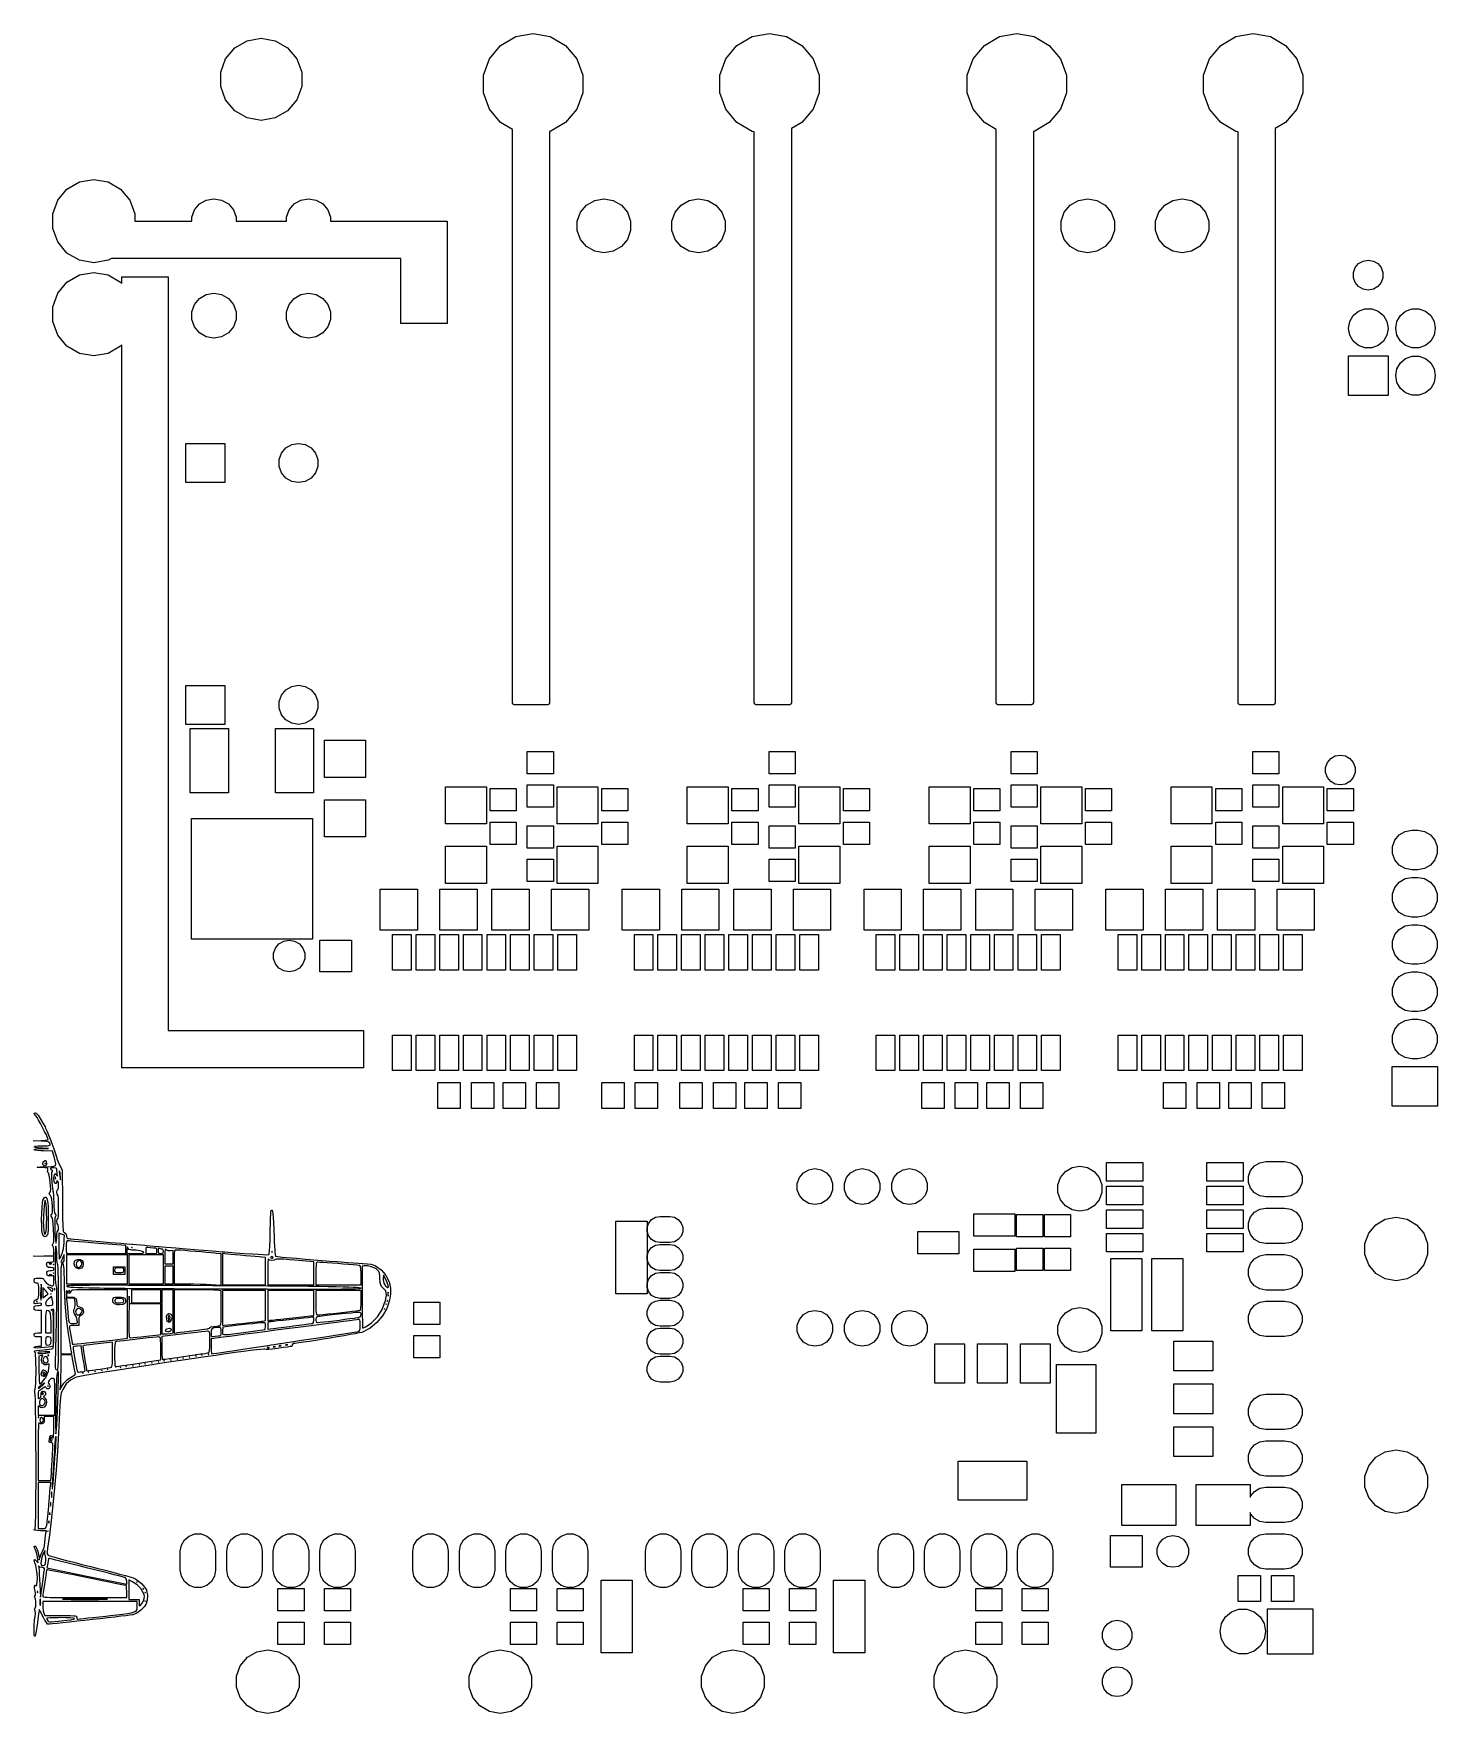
# Model space of a CAD drawing. Extents: x 0.3 to 75.7, y -92.2 to -1.9.
import ezdxf

# ---------------------------------------------------------------- set-up
doc = ezdxf.new("R2010")
doc.units = 0
doc.header["$MEASUREMENT"] = 0
doc.layers.add('BLACK', color=7, linetype='CONTINUOUS')

msp = doc.modelspace()

# ---------------------------------------------------------------- linework, layer by layer
at = {"layer": 'Black'}
for p, q in [((10.5875, -3.2758), (11.0805, -2.68826)), ((11.0805, -2.68826), (11.7447, -2.30478)), ((11.7447, -2.30478), (12.5, -2.1716)), ((12.5, -2.1716), (13.2553, -2.30478)), ((13.2553, -2.30478), (13.9195, -2.68826)), ((13.9195, -2.68826), (14.4125, -3.2758)), ((24.7628, -3.27484), (25.3678, -2.55378)), ((25.3678, -2.55378), (26.183, -2.08314)), ((26.183, -2.08314), (27.11, -1.91969)), ((27.11, -1.91969), (28.037, -2.08314)), ((28.037, -2.08314), (28.8522, -2.55378)), ((28.8522, -2.55378), (29.4572, -3.27484)), ((37.4628, -3.27484), (38.0678, -2.55378)), ((38.0678, -2.55378), (38.883, -2.08314)), ((38.883, -2.08314), (39.81, -1.91969)), ((39.81, -1.91969), (40.737, -2.08314)), ((40.737, -2.08314), (41.5522, -2.55378)), ((41.5522, -2.55378), (42.1572, -3.27484)), ((50.7628, -3.27484), (51.3678, -2.55378)), ((51.3678, -2.55378), (52.183, -2.08314)), ((52.183, -2.08314), (53.11, -1.91969)), ((53.11, -1.91969), (54.037, -2.08314)), ((54.037, -2.08314), (54.8522, -2.55378)), ((54.8522, -2.55378), (55.4572, -3.27484)), ((63.4628, -3.27484), (64.0678, -2.55378)), ((64.0678, -2.55378), (64.883, -2.08314)), ((64.883, -2.08314), (65.81, -1.91969)), ((65.81, -1.91969), (66.737, -2.08314)), ((66.737, -2.08314), (67.5522, -2.55378)), ((67.5522, -2.55378), (68.1572, -3.27484)), ((10.3251, -3.99652), (10.5875, -3.2758)), ((14.4125, -3.2758), (14.6749, -3.99652)), ((24.4409, -4.15936), (24.7628, -3.27484)), ((29.4572, -3.27484), (29.7791, -4.15936)), ((37.1409, -4.15936), (37.4628, -3.27484)), ((42.1572, -3.27484), (42.4791, -4.15936)), ((50.4409, -4.15936), (50.7628, -3.27484)), ((55.4572, -3.27484), (55.7791, -4.15936)), ((63.1409, -4.15936), (63.4628, -3.27484)), ((68.1572, -3.27484), (68.4791, -4.15936)), ((10.3251, -4.76349), (10.3251, -3.99652)), ((14.6749, -3.99652), (14.6749, -4.76349)), ((24.4409, -5.10064), (24.4409, -4.15936)), ((29.7791, -4.15936), (29.7791, -5.10064)), ((37.1409, -5.10064), (37.1409, -4.15936)), ((42.4791, -4.15936), (42.4791, -5.10064)), ((50.4409, -5.10064), (50.4409, -4.15936)), ((55.7791, -4.15936), (55.7791, -5.10064)), ((63.1409, -5.10064), (63.1409, -4.15936)), ((68.4791, -4.15936), (68.4791, -5.10064)), ((10.5875, -5.4842), (10.3251, -4.76349)), ((14.6749, -4.76349), (14.4125, -5.4842)), ((24.7628, -5.98516), (24.4409, -5.10064)), ((29.7791, -5.10064), (29.4572, -5.98516)), ((37.4628, -5.98516), (37.1409, -5.10064)), ((42.4791, -5.10064), (42.1572, -5.98516)), ((50.7628, -5.98516), (50.4409, -5.10064)), ((55.7791, -5.10064), (55.4572, -5.98516)), ((63.4628, -5.98516), (63.1409, -5.10064)), ((68.4791, -5.10064), (68.1572, -5.98516)), ((11.0805, -6.07174), (10.5875, -5.4842)), ((11.7447, -6.45522), (11.0805, -6.07174)), ((13.9195, -6.07174), (13.2553, -6.45522)), ((14.4125, -5.4842), (13.9195, -6.07174)), ((25.3678, -6.70622), (24.7628, -5.98516)), ((29.4572, -5.98516), (28.8522, -6.70622)), ((38.0678, -6.70622), (37.4628, -5.98516)), ((42.1572, -5.98516), (41.5522, -6.70622)), ((51.3678, -6.70622), (50.7628, -5.98516)), ((55.4572, -5.98516), (54.8522, -6.70622)), ((64.0678, -6.70622), (63.4628, -5.98516)), ((68.1572, -5.98516), (67.5522, -6.70622)), ((12.5, -6.5884), (11.7447, -6.45522)), ((13.2553, -6.45522), (12.5, -6.5884)), ((26, -7.0712), (25.3678, -6.70622)), ((26, -37.873), (26, -7.0712)), ((28.037, -7.17686), (28, -7.18338)), ((28, -7.18338), (28, -37.873)), ((28.8522, -6.70622), (28.037, -7.17686)), ((38.883, -7.17686), (38.0678, -6.70622)), ((39, -7.19749), (38.883, -7.17686)), ((39, -37.873), (39, -7.19749)), ((41.5522, -6.70622), (41, -7.02501)), ((41, -7.02501), (41, -37.873)), ((52, -7.0712), (51.3678, -6.70622)), ((52, -37.873), (52, -7.0712)), ((54.037, -7.17686), (54, -7.18338)), ((54, -7.18338), (54, -37.873)), ((54.8522, -6.70622), (54.037, -7.17686)), ((64.883, -7.17686), (64.0678, -6.70622)), ((65, -7.19749), (64.883, -7.17686)), ((65, -37.873), (65, -7.19749)), ((67.5522, -6.70622), (67, -7.02501)), ((67, -7.02501), (67, -37.873)), ((2.05982, -10.2837), (2.73369, -9.89459)), ((2.73369, -9.89459), (3.5, -9.75947)), ((3.5, -9.75947), (4.26631, -9.89459)), ((4.26631, -9.89459), (4.94018, -10.2837)), ((1.55965, -10.8797), (2.05982, -10.2837)), ((4.94018, -10.2837), (5.44035, -10.8797)), ((9.54801, -10.8681), (9.96, -10.7954)), ((9.96, -10.7954), (10.372, -10.8681)), ((14.628, -10.8681), (15.04, -10.7954)), ((15.04, -10.7954), (15.452, -10.8681)), ((30.4222, -10.8822), (30.92, -10.7945)), ((30.92, -10.7945), (31.4178, -10.8822)), ((35.5022, -10.8822), (36, -10.7945)), ((36, -10.7945), (36.4978, -10.8822)), ((56.4222, -10.8822), (56.92, -10.7945)), ((56.92, -10.7945), (57.4178, -10.8822)), ((61.5022, -10.8822), (62, -10.7945)), ((62, -10.7945), (62.4978, -10.8822)), ((1.29351, -11.6109), (1.55965, -10.8797)), ((1.29351, -12.3891), (1.29351, -11.6109)), ((5.44035, -10.8797), (5.70649, -11.6109)), ((5.70649, -11.6109), (5.70649, -12)), ((8.77372, -11.7908), (8.9168, -11.3977)), ((8.9168, -11.3977), (9.18571, -11.0772)), ((9.18571, -11.0772), (9.54801, -10.8681)), ((10.372, -10.8681), (10.7343, -11.0772)), ((10.7343, -11.0772), (11.0032, -11.3977)), ((11.0032, -11.3977), (11.1463, -11.7908)), ((13.8537, -11.7908), (13.9968, -11.3977)), ((13.9968, -11.3977), (14.2657, -11.0772)), ((14.2657, -11.0772), (14.628, -10.8681)), ((15.452, -10.8681), (15.8143, -11.0772)), ((15.8143, -11.0772), (16.0832, -11.3977)), ((16.0832, -11.3977), (16.2263, -11.7908)), ((29.4866, -11.9972), (29.6595, -11.5222)), ((29.6595, -11.5222), (29.9844, -11.135)), ((29.9844, -11.135), (30.4222, -10.8822)), ((31.4178, -10.8822), (31.8556, -11.135)), ((31.8556, -11.135), (32.1805, -11.5222)), ((32.1805, -11.5222), (32.3534, -11.9972)), ((34.5666, -11.9972), (34.7395, -11.5222)), ((34.7395, -11.5222), (35.0644, -11.135)), ((35.0644, -11.135), (35.5022, -10.8822)), ((36.4978, -10.8822), (36.9356, -11.135)), ((36.9356, -11.135), (37.2605, -11.5222)), ((37.2605, -11.5222), (37.4334, -11.9972)), ((55.4866, -11.9972), (55.6595, -11.5222)), ((55.6595, -11.5222), (55.9844, -11.135)), ((55.9844, -11.135), (56.4222, -10.8822)), ((57.4178, -10.8822), (57.8556, -11.135)), ((57.8556, -11.135), (58.1805, -11.5222)), ((58.1805, -11.5222), (58.3534, -11.9972)), ((60.5666, -11.9972), (60.7395, -11.5222)), ((60.7395, -11.5222), (61.0644, -11.135)), ((61.0644, -11.135), (61.5022, -10.8822)), ((62.4978, -10.8822), (62.9356, -11.135)), ((62.9356, -11.135), (63.2605, -11.5222)), ((63.2605, -11.5222), (63.4334, -11.9972)), ((1.55965, -13.1203), (1.29351, -12.3891)), ((5.70649, -12), (8.77372, -12)), ((8.77372, -12), (8.77372, -11.7908)), ((11.1463, -11.7908), (11.1463, -12)), ((11.1463, -12), (13.8537, -12)), ((13.8537, -12), (13.8537, -11.7908)), ((16.2263, -11.7908), (16.2263, -12)), ((16.2263, -12), (22.487, -12)), ((22.487, -12), (22.4881, -12.0002)), ((22.4881, -12.0002), (22.4893, -12.0002)), ((22.4893, -12.0002), (22.4903, -12.0006)), ((22.4903, -12.0006), (22.4914, -12.0008)), ((22.4914, -12.0008), (22.4924, -12.0014)), ((22.4924, -12.0014), (22.4935, -12.0017)), ((22.4935, -12.0017), (22.4944, -12.0025)), ((22.4944, -12.0025), (22.4954, -12.003)), ((22.4954, -12.003), (22.4961, -12.0039)), ((22.4961, -12.0039), (22.497, -12.0046)), ((22.497, -12.0046), (22.4975, -12.0056)), ((22.4975, -12.0056), (22.4983, -12.0065)), ((22.4983, -12.0065), (22.4986, -12.0076)), ((22.4986, -12.0076), (22.4992, -12.0086)), ((22.4992, -12.0086), (22.4994, -12.0097)), ((22.4994, -12.0097), (22.4998, -12.0107)), ((22.4998, -12.0107), (22.4998, -12.0119)), ((22.4998, -12.0119), (22.5, -12.013)), ((22.5, -12.013), (22.5, -17.487)), ((29.4866, -12.5028), (29.4866, -11.9972)), ((29.6595, -12.9778), (29.4866, -12.5028)), ((32.3534, -12.5028), (32.1805, -12.9778)), ((32.3534, -11.9972), (32.3534, -12.5028)), ((34.5666, -12.5028), (34.5666, -11.9972)), ((34.7395, -12.9778), (34.5666, -12.5028)), ((37.4334, -12.5028), (37.2605, -12.9778)), ((37.4334, -11.9972), (37.4334, -12.5028)), ((55.4866, -12.5028), (55.4866, -11.9972)), ((55.6595, -12.9778), (55.4866, -12.5028)), ((58.3534, -12.5028), (58.1805, -12.9778)), ((58.3534, -11.9972), (58.3534, -12.5028)), ((60.5666, -12.5028), (60.5666, -11.9972)), ((60.7395, -12.9778), (60.5666, -12.5028)), ((63.4334, -12.5028), (63.2605, -12.9778)), ((63.4334, -11.9972), (63.4334, -12.5028)), ((2.05982, -13.7163), (1.55965, -13.1203)), ((29.9844, -13.365), (29.6595, -12.9778)), ((30.4222, -13.6178), (29.9844, -13.365)), ((31.8556, -13.365), (31.4178, -13.6178)), ((32.1805, -12.9778), (31.8556, -13.365)), ((35.0644, -13.365), (34.7395, -12.9778)), ((35.5022, -13.6178), (35.0644, -13.365)), ((36.9356, -13.365), (36.4978, -13.6178)), ((37.2605, -12.9778), (36.9356, -13.365)), ((55.9844, -13.365), (55.6595, -12.9778)), ((56.4222, -13.6178), (55.9844, -13.365)), ((57.8556, -13.365), (57.4178, -13.6178)), ((58.1805, -12.9778), (57.8556, -13.365)), ((61.0644, -13.365), (60.7395, -12.9778)), ((61.5022, -13.6178), (61.0644, -13.365)), ((62.9356, -13.365), (62.4978, -13.6178)), ((63.2605, -12.9778), (62.9356, -13.365)), ((2.73369, -14.1054), (2.05982, -13.7163)), ((3.5, -14.2405), (2.73369, -14.1054)), ((4.26631, -14.1054), (3.5, -14.2405)), ((4.44887, -14), (4.26631, -14.1054)), ((19.9988, -14), (4.44887, -14)), ((19.9998, -14.0002), (19.9988, -14)), ((20, -14.0013), (19.9998, -14.0002)), ((20, -17.487), (20, -14.0013)), ((30.92, -13.7055), (30.4222, -13.6178)), ((31.4178, -13.6178), (30.92, -13.7055)), ((36, -13.7055), (35.5022, -13.6178)), ((36.4978, -13.6178), (36, -13.7055)), ((56.92, -13.7055), (56.4222, -13.6178)), ((57.4178, -13.6178), (56.92, -13.7055)), ((62, -13.7055), (61.5022, -13.6178)), ((62.4978, -13.6178), (62, -13.7055)), ((71.3045, -14.4985), (71.4838, -14.2848)), ((71.4838, -14.2848), (71.7253, -14.1454)), ((71.7253, -14.1454), (72, -14.0969)), ((72, -14.0969), (72.2747, -14.1454)), ((72.2747, -14.1454), (72.5162, -14.2848)), ((72.5162, -14.2848), (72.6955, -14.4985)), ((1.55965, -15.8797), (2.05982, -15.2837)), ((2.05982, -15.2837), (2.73369, -14.8946)), ((2.73369, -14.8946), (3.5, -14.7595)), ((3.5, -14.7595), (4.26631, -14.8946)), ((4.26631, -14.8946), (4.94018, -15.2837)), ((4.94018, -15.2837), (5, -15.3549)), ((5, -15.013), (5.0002, -15.0119)), ((5, -15.3549), (5, -15.013)), ((5.0002, -15.0107), (5.00059, -15.0097)), ((5.0002, -15.0119), (5.0002, -15.0107)), ((5.00059, -15.0097), (5.00078, -15.0086)), ((5.00078, -15.0086), (5.00135, -15.0076)), ((5.00135, -15.0076), (5.00174, -15.0065)), ((5.00174, -15.0065), (5.00247, -15.0056)), ((5.00247, -15.0056), (5.00304, -15.0046)), ((5.00304, -15.0046), (5.00391, -15.0039)), ((5.00391, -15.0039), (5.00464, -15.003)), ((5.00464, -15.003), (5.00563, -15.0025)), ((5.00563, -15.0025), (5.0065, -15.0017)), ((5.0065, -15.0017), (5.00757, -15.0014)), ((5.00757, -15.0014), (5.00855, -15.0008)), ((5.00855, -15.0008), (5.00967, -15.0006)), ((5.00967, -15.0006), (5.01074, -15.0002)), ((5.01074, -15.0002), (5.01188, -15.0002)), ((5.01188, -15.0002), (5.013, -15)), ((5.013, -15), (7.487, -15)), ((7.487, -15), (7.48812, -15.0002)), ((7.48812, -15.0002), (7.48926, -15.0002)), ((7.48926, -15.0002), (7.49033, -15.0006)), ((7.49033, -15.0006), (7.49145, -15.0008)), ((7.49145, -15.0008), (7.49243, -15.0014)), ((7.49243, -15.0014), (7.4935, -15.0017)), ((7.4935, -15.0017), (7.49437, -15.0025)), ((7.49437, -15.0025), (7.49536, -15.003)), ((7.49536, -15.003), (7.49609, -15.0039)), ((7.49609, -15.0039), (7.49696, -15.0046)), ((7.49696, -15.0046), (7.49753, -15.0056)), ((7.49753, -15.0056), (7.49826, -15.0065)), ((7.49826, -15.0065), (7.49865, -15.0076)), ((7.49865, -15.0076), (7.49922, -15.0086)), ((7.49922, -15.0086), (7.49941, -15.0097)), ((7.49941, -15.0097), (7.4998, -15.0107)), ((7.4998, -15.0107), (7.4998, -15.0119)), ((7.4998, -15.0119), (7.5, -15.013)), ((7.5, -15.013), (7.5, -55.4987)), ((71.2091, -14.7606), (71.3045, -14.4985)), ((71.2091, -15.0394), (71.2091, -14.7606)), ((71.3045, -15.3015), (71.2091, -15.0394)), ((71.4838, -15.5152), (71.3045, -15.3015)), ((72.6955, -15.3015), (72.5162, -15.5152)), ((72.6955, -14.4985), (72.7909, -14.7606)), ((72.7909, -15.0394), (72.6955, -15.3015)), ((72.7909, -14.7606), (72.7909, -15.0394)), ((1.29351, -16.6109), (1.55965, -15.8797)), ((8.9168, -16.4777), (9.18571, -16.1572)), ((9.18571, -16.1572), (9.54801, -15.9481)), ((9.54801, -15.9481), (9.96, -15.8754)), ((9.96, -15.8754), (10.372, -15.9481)), ((10.372, -15.9481), (10.7343, -16.1572)), ((10.7343, -16.1572), (11.0032, -16.4777)), ((13.9968, -16.4777), (14.2657, -16.1572)), ((14.2657, -16.1572), (14.628, -15.9481)), ((14.628, -15.9481), (15.04, -15.8754)), ((15.04, -15.8754), (15.452, -15.9481)), ((15.452, -15.9481), (15.8143, -16.1572)), ((15.8143, -16.1572), (16.0832, -16.4777)), ((71.7253, -15.6546), (71.4838, -15.5152)), ((72, -15.7031), (71.7253, -15.6546)), ((72.2747, -15.6546), (72, -15.7031)), ((72.5162, -15.5152), (72.2747, -15.6546)), ((1.29351, -17.3891), (1.29351, -16.6109)), ((8.77372, -16.8708), (8.9168, -16.4777)), ((8.77372, -17.2892), (8.77372, -16.8708)), ((11.0032, -16.4777), (11.1463, -16.8708)), ((11.1463, -16.8708), (11.1463, -17.2892)), ((13.8537, -16.8708), (13.9968, -16.4777)), ((13.8537, -17.2892), (13.8537, -16.8708)), ((16.0832, -16.4777), (16.2263, -16.8708)), ((16.2263, -16.8708), (16.2263, -17.2892)), ((71.0005, -17.3922), (71.1852, -17.0723)), ((71.1852, -17.0723), (71.4682, -16.8348)), ((71.4682, -16.8348), (71.8153, -16.7085)), ((71.8153, -16.7085), (72.1847, -16.7085)), ((72.1847, -16.7085), (72.5318, -16.8348)), ((72.5318, -16.8348), (72.8148, -17.0723)), ((72.8148, -17.0723), (72.9995, -17.3922)), ((73.5405, -17.3922), (73.7252, -17.0723)), ((73.7252, -17.0723), (74.0082, -16.8348)), ((74.0082, -16.8348), (74.3553, -16.7085)), ((74.3553, -16.7085), (74.7247, -16.7085)), ((74.7247, -16.7085), (75.0718, -16.8348)), ((75.0718, -16.8348), (75.3548, -17.0723)), ((75.3548, -17.0723), (75.5395, -17.3922)), ((1.55965, -18.1203), (1.29351, -17.3891)), ((8.9168, -17.6823), (8.77372, -17.2892)), ((9.18571, -18.0028), (8.9168, -17.6823)), ((9.54801, -18.2119), (9.18571, -18.0028)), ((10.7343, -18.0028), (10.372, -18.2119)), ((11.0032, -17.6823), (10.7343, -18.0028)), ((11.1463, -17.2892), (11.0032, -17.6823)), ((13.9968, -17.6823), (13.8537, -17.2892)), ((14.2657, -18.0028), (13.9968, -17.6823)), ((14.628, -18.2119), (14.2657, -18.0028)), ((15.8143, -18.0028), (15.452, -18.2119)), ((16.0832, -17.6823), (15.8143, -18.0028)), ((16.2263, -17.2892), (16.0832, -17.6823)), ((20.0002, -17.4881), (20, -17.487)), ((20.0002, -17.4893), (20.0002, -17.4881)), ((20.0006, -17.4903), (20.0002, -17.4893)), ((20.0008, -17.4914), (20.0006, -17.4903)), ((20.0014, -17.4924), (20.0008, -17.4914)), ((20.0017, -17.4935), (20.0014, -17.4924)), ((20.0025, -17.4944), (20.0017, -17.4935)), ((20.003, -17.4954), (20.0025, -17.4944)), ((20.0039, -17.4961), (20.003, -17.4954)), ((20.0046, -17.497), (20.0039, -17.4961)), ((20.0056, -17.4975), (20.0046, -17.497)), ((20.0065, -17.4983), (20.0056, -17.4975)), ((20.0076, -17.4986), (20.0065, -17.4983)), ((20.0086, -17.4992), (20.0076, -17.4986)), ((20.0097, -17.4994), (20.0086, -17.4992)), ((20.0107, -17.4998), (20.0097, -17.4994)), ((20.0119, -17.4998), (20.0107, -17.4998)), ((20.013, -17.5), (20.0119, -17.4998)), ((22.487, -17.5), (20.013, -17.5)), ((22.4881, -17.4998), (22.487, -17.5)), ((22.4893, -17.4998), (22.4881, -17.4998)), ((22.4903, -17.4994), (22.4893, -17.4998)), ((22.4914, -17.4992), (22.4903, -17.4994)), ((22.4924, -17.4986), (22.4914, -17.4992)), ((22.4935, -17.4983), (22.4924, -17.4986)), ((22.4944, -17.4975), (22.4935, -17.4983)), ((22.4954, -17.497), (22.4944, -17.4975)), ((22.4961, -17.4961), (22.4954, -17.497)), ((22.497, -17.4954), (22.4961, -17.4961)), ((22.4975, -17.4944), (22.497, -17.4954)), ((22.4983, -17.4935), (22.4975, -17.4944)), ((22.4986, -17.4924), (22.4983, -17.4935)), ((22.4992, -17.4914), (22.4986, -17.4924)), ((22.4994, -17.4903), (22.4992, -17.4914)), ((22.4998, -17.4893), (22.4994, -17.4903)), ((22.5, -17.487), (22.4998, -17.4881)), ((22.4998, -17.4881), (22.4998, -17.4893)), ((70.9364, -17.7559), (71.0005, -17.3922)), ((70.9364, -17.7641), (70.9364, -17.7559)), ((71.0005, -18.1278), (70.9364, -17.7641)), ((72.9995, -17.3922), (73.0636, -17.7559)), ((73.0636, -17.7641), (72.9995, -18.1278)), ((73.0636, -17.7559), (73.0636, -17.7641)), ((73.4764, -17.7559), (73.5405, -17.3922)), ((73.4764, -17.7641), (73.4764, -17.7559)), ((73.5405, -18.1278), (73.4764, -17.7641)), ((75.5395, -17.3922), (75.6036, -17.7559)), ((75.6036, -17.7641), (75.5395, -18.1278)), ((75.6036, -17.7559), (75.6036, -17.7641)), ((2.05982, -18.7163), (1.55965, -18.1203)), ((2.73369, -19.1054), (2.05982, -18.7163)), ((4.94018, -18.7163), (4.26631, -19.1054)), ((5, -18.6451), (4.94018, -18.7163)), ((5, -57.487), (5, -18.6451)), ((9.96, -18.2846), (9.54801, -18.2119)), ((10.372, -18.2119), (9.96, -18.2846)), ((15.04, -18.2846), (14.628, -18.2119)), ((15.452, -18.2119), (15.04, -18.2846)), ((71.1852, -18.4477), (71.0005, -18.1278)), ((71.4682, -18.6852), (71.1852, -18.4477)), ((71.8153, -18.8115), (71.4682, -18.6852)), ((72.1847, -18.8115), (71.8153, -18.8115)), ((72.5318, -18.6852), (72.1847, -18.8115)), ((72.8148, -18.4477), (72.5318, -18.6852)), ((72.9995, -18.1278), (72.8148, -18.4477)), ((73.7252, -18.4477), (73.5405, -18.1278)), ((74.0082, -18.6852), (73.7252, -18.4477)), ((74.3553, -18.8115), (74.0082, -18.6852)), ((74.7247, -18.8115), (74.3553, -18.8115)), ((75.0718, -18.6852), (74.7247, -18.8115)), ((75.3548, -18.4477), (75.0718, -18.6852)), ((75.5395, -18.1278), (75.3548, -18.4477)), ((3.5, -19.2405), (2.73369, -19.1054)), ((4.26631, -19.1054), (3.5, -19.2405)), ((70.9364, -21.3636), (70.9364, -19.2364)), ((70.9364, -19.2364), (73.0636, -19.2364)), ((73.0636, -19.2364), (73.0636, -21.3636)), ((73.5405, -19.9322), (73.7252, -19.6123)), ((73.7252, -19.6123), (74.0082, -19.3748)), ((74.0082, -19.3748), (74.3553, -19.2485)), ((74.3553, -19.2485), (74.7247, -19.2485)), ((74.7247, -19.2485), (75.0718, -19.3748)), ((75.0718, -19.3748), (75.3548, -19.6123)), ((75.3548, -19.6123), (75.5395, -19.9322)), ((73.4764, -20.2959), (73.5405, -19.9322)), ((73.4764, -20.3041), (73.4764, -20.2959)), ((73.5405, -20.6678), (73.4764, -20.3041)), ((73.7252, -20.9877), (73.5405, -20.6678)), ((75.5395, -20.6678), (75.3548, -20.9877)), ((75.5395, -19.9322), (75.6036, -20.2959)), ((75.6036, -20.3041), (75.5395, -20.6678)), ((75.6036, -20.2959), (75.6036, -20.3041)), ((73.0636, -21.3636), (70.9364, -21.3636)), ((74.0082, -21.2252), (73.7252, -20.9877)), ((74.3553, -21.3515), (74.0082, -21.2252)), ((74.7247, -21.3515), (74.3553, -21.3515)), ((75.0718, -21.2252), (74.7247, -21.3515)), ((75.3548, -20.9877), (75.0718, -21.2252)), ((8.45, -26.05), (8.45, -23.95)), ((8.45, -23.95), (10.55, -23.95)), ((10.55, -23.95), (10.55, -26.05)), ((13.5872, -24.473), (13.8225, -24.1926)), ((13.8225, -24.1926), (14.1395, -24.0096)), ((14.1395, -24.0096), (14.5, -23.946)), ((14.5, -23.946), (14.8605, -24.0096)), ((14.8605, -24.0096), (15.1775, -24.1926)), ((15.1775, -24.1926), (15.4128, -24.473)), ((13.462, -24.817), (13.5872, -24.473)), ((13.462, -25.183), (13.462, -24.817)), ((13.5872, -25.527), (13.462, -25.183)), ((15.4128, -24.473), (15.538, -24.817)), ((15.538, -25.183), (15.4128, -25.527)), ((15.538, -24.817), (15.538, -25.183)), ((10.55, -26.05), (8.45, -26.05)), ((13.8225, -25.8074), (13.5872, -25.527)), ((14.1395, -25.9904), (13.8225, -25.8074)), ((14.5, -26.054), (14.1395, -25.9904)), ((14.8605, -25.9904), (14.5, -26.054)), ((15.1775, -25.8074), (14.8605, -25.9904)), ((15.4128, -25.527), (15.1775, -25.8074)), ((8.45, -39.05), (8.45, -36.95)), ((8.45, -36.95), (10.55, -36.95)), ((10.55, -36.95), (10.55, -39.05)), ((13.8225, -37.1926), (14.1395, -37.0096)), ((14.1395, -37.0096), (14.5, -36.946)), ((14.5, -36.946), (14.8605, -37.0096)), ((14.8605, -37.0096), (15.1775, -37.1926)), ((13.462, -37.817), (13.5872, -37.473)), ((13.462, -38.183), (13.462, -37.817)), ((13.5872, -37.473), (13.8225, -37.1926)), ((15.1775, -37.1926), (15.4128, -37.473)), ((15.4128, -37.473), (15.538, -37.817)), ((15.538, -37.817), (15.538, -38.183)), ((26.0019, -37.8839), (26, -37.873)), ((26.0019, -37.8951), (26.0019, -37.8839)), ((26.0057, -37.9055), (26.0019, -37.8951)), ((26.0077, -37.9164), (26.0057, -37.9055)), ((26.0132, -37.9261), (26.0077, -37.9164)), ((27.9923, -37.9164), (27.9868, -37.9261)), ((27.9943, -37.9055), (27.9923, -37.9164)), ((27.9981, -37.8951), (27.9943, -37.9055)), ((28, -37.873), (27.9981, -37.8839)), ((27.9981, -37.8839), (27.9981, -37.8951)), ((39.0019, -37.8839), (39, -37.873)), ((39.0019, -37.8951), (39.0019, -37.8839)), ((39.0057, -37.9055), (39.0019, -37.8951)), ((39.0077, -37.9164), (39.0057, -37.9055)), ((39.0132, -37.9261), (39.0077, -37.9164)), ((40.9923, -37.9164), (40.9868, -37.9261)), ((40.9943, -37.9055), (40.9923, -37.9164)), ((40.9981, -37.8951), (40.9943, -37.9055)), ((41, -37.873), (40.9981, -37.8839)), ((40.9981, -37.8839), (40.9981, -37.8951)), ((52.0019, -37.8839), (52, -37.873)), ((52.0019, -37.8951), (52.0019, -37.8839)), ((52.0057, -37.9055), (52.0019, -37.8951)), ((52.0077, -37.9164), (52.0057, -37.9055)), ((52.0132, -37.9261), (52.0077, -37.9164)), ((53.9923, -37.9164), (53.9868, -37.9261)), ((53.9943, -37.9055), (53.9923, -37.9164)), ((53.9981, -37.8951), (53.9943, -37.9055)), ((54, -37.873), (53.9981, -37.8839)), ((53.9981, -37.8839), (53.9981, -37.8951)), ((65.0019, -37.8839), (65, -37.873)), ((65.0019, -37.8951), (65.0019, -37.8839)), ((65.0057, -37.9055), (65.0019, -37.8951)), ((65.0077, -37.9164), (65.0057, -37.9055)), ((65.0132, -37.9261), (65.0077, -37.9164)), ((66.9923, -37.9164), (66.9868, -37.9261)), ((66.9943, -37.9055), (66.9923, -37.9164)), ((66.9981, -37.8951), (66.9943, -37.9055)), ((67, -37.873), (66.9981, -37.8839)), ((66.9981, -37.8839), (66.9981, -37.8951)), ((13.5872, -38.527), (13.462, -38.183)), ((13.8225, -38.8074), (13.5872, -38.527)), ((14.1395, -38.9904), (13.8225, -38.8074)), ((15.1775, -38.8074), (14.8605, -38.9904)), ((15.4128, -38.527), (15.1775, -38.8074)), ((15.538, -38.183), (15.4128, -38.527)), ((26.017, -37.9365), (26.0132, -37.9261)), ((26.0242, -37.945), (26.017, -37.9365)), ((26.0297, -37.9546), (26.0242, -37.945)), ((26.0382, -37.9618), (26.0297, -37.9546)), ((26.0454, -37.9703), (26.0382, -37.9618)), ((26.055, -37.9758), (26.0454, -37.9703)), ((26.0635, -37.983), (26.055, -37.9758)), ((26.0739, -37.9868), (26.0635, -37.983)), ((26.0836, -37.9923), (26.0739, -37.9868)), ((26.0945, -37.9943), (26.0836, -37.9923)), ((26.1049, -37.9981), (26.0945, -37.9943)), ((26.1161, -37.9981), (26.1049, -37.9981)), ((26.127, -38), (26.1161, -37.9981)), ((27.873, -38), (26.127, -38)), ((27.8839, -37.9981), (27.873, -38)), ((27.8951, -37.9981), (27.8839, -37.9981)), ((27.9055, -37.9943), (27.8951, -37.9981)), ((27.9164, -37.9923), (27.9055, -37.9943)), ((27.9261, -37.9868), (27.9164, -37.9923)), ((27.9365, -37.983), (27.9261, -37.9868)), ((27.945, -37.9758), (27.9365, -37.983)), ((27.9546, -37.9703), (27.945, -37.9758)), ((27.9618, -37.9618), (27.9546, -37.9703)), ((27.9703, -37.9546), (27.9618, -37.9618)), ((27.9758, -37.945), (27.9703, -37.9546)), ((27.983, -37.9365), (27.9758, -37.945)), ((27.9868, -37.9261), (27.983, -37.9365)), ((39.017, -37.9365), (39.0132, -37.9261)), ((39.0242, -37.945), (39.017, -37.9365)), ((39.0297, -37.9546), (39.0242, -37.945)), ((39.0382, -37.9618), (39.0297, -37.9546)), ((39.0454, -37.9703), (39.0382, -37.9618)), ((39.055, -37.9758), (39.0454, -37.9703)), ((39.0635, -37.983), (39.055, -37.9758)), ((39.0739, -37.9868), (39.0635, -37.983)), ((39.0836, -37.9923), (39.0739, -37.9868)), ((39.0945, -37.9943), (39.0836, -37.9923)), ((39.1049, -37.9981), (39.0945, -37.9943)), ((39.1161, -37.9981), (39.1049, -37.9981)), ((39.127, -38), (39.1161, -37.9981)), ((40.873, -38), (39.127, -38)), ((40.8839, -37.9981), (40.873, -38)), ((40.8951, -37.9981), (40.8839, -37.9981)), ((40.9055, -37.9943), (40.8951, -37.9981)), ((40.9164, -37.9923), (40.9055, -37.9943)), ((40.9261, -37.9868), (40.9164, -37.9923)), ((40.9365, -37.983), (40.9261, -37.9868)), ((40.945, -37.9758), (40.9365, -37.983)), ((40.9546, -37.9703), (40.945, -37.9758)), ((40.9618, -37.9618), (40.9546, -37.9703)), ((40.9703, -37.9546), (40.9618, -37.9618)), ((40.9758, -37.945), (40.9703, -37.9546)), ((40.983, -37.9365), (40.9758, -37.945)), ((40.9868, -37.9261), (40.983, -37.9365)), ((52.017, -37.9365), (52.0132, -37.9261)), ((52.0242, -37.945), (52.017, -37.9365)), ((52.0297, -37.9546), (52.0242, -37.945)), ((52.0382, -37.9618), (52.0297, -37.9546)), ((52.0454, -37.9703), (52.0382, -37.9618)), ((52.055, -37.9758), (52.0454, -37.9703)), ((52.0635, -37.983), (52.055, -37.9758)), ((52.0739, -37.9868), (52.0635, -37.983)), ((52.0836, -37.9923), (52.0739, -37.9868)), ((52.0945, -37.9943), (52.0836, -37.9923)), ((52.1049, -37.9981), (52.0945, -37.9943)), ((52.1161, -37.9981), (52.1049, -37.9981)), ((52.127, -38), (52.1161, -37.9981)), ((53.873, -38), (52.127, -38)), ((53.8839, -37.9981), (53.873, -38)), ((53.8951, -37.9981), (53.8839, -37.9981)), ((53.9055, -37.9943), (53.8951, -37.9981)), ((53.9164, -37.9923), (53.9055, -37.9943)), ((53.9261, -37.9868), (53.9164, -37.9923)), ((53.9365, -37.983), (53.9261, -37.9868)), ((53.945, -37.9758), (53.9365, -37.983)), ((53.9546, -37.9703), (53.945, -37.9758)), ((53.9618, -37.9618), (53.9546, -37.9703)), ((53.9703, -37.9546), (53.9618, -37.9618)), ((53.9758, -37.945), (53.9703, -37.9546)), ((53.983, -37.9365), (53.9758, -37.945)), ((53.9868, -37.9261), (53.983, -37.9365)), ((65.017, -37.9365), (65.0132, -37.9261)), ((65.0242, -37.945), (65.017, -37.9365)), ((65.0297, -37.9546), (65.0242, -37.945)), ((65.0382, -37.9618), (65.0297, -37.9546)), ((65.0454, -37.9703), (65.0382, -37.9618)), ((65.055, -37.9758), (65.0454, -37.9703)), ((65.0635, -37.983), (65.055, -37.9758)), ((65.0739, -37.9868), (65.0635, -37.983)), ((65.0836, -37.9923), (65.0739, -37.9868)), ((65.0945, -37.9943), (65.0836, -37.9923)), ((65.1049, -37.9981), (65.0945, -37.9943)), ((65.1161, -37.9981), (65.1049, -37.9981)), ((65.127, -38), (65.1161, -37.9981)), ((66.873, -38), (65.127, -38)), ((66.8839, -37.9981), (66.873, -38)), ((66.8951, -37.9981), (66.8839, -37.9981)), ((66.9055, -37.9943), (66.8951, -37.9981)), ((66.9164, -37.9923), (66.9055, -37.9943)), ((66.9261, -37.9868), (66.9164, -37.9923)), ((66.9365, -37.983), (66.9261, -37.9868)), ((66.945, -37.9758), (66.9365, -37.983)), ((66.9546, -37.9703), (66.945, -37.9758)), ((66.9618, -37.9618), (66.9546, -37.9703)), ((66.9703, -37.9546), (66.9618, -37.9618)), ((66.9758, -37.945), (66.9703, -37.9546)), ((66.983, -37.9365), (66.9758, -37.945)), ((66.9868, -37.9261), (66.983, -37.9365)), ((10.55, -39.05), (8.45, -39.05)), ((8.6885, -42.724), (8.6885, -39.276)), ((8.6885, -39.276), (10.7395, -39.276)), ((10.7395, -39.276), (10.7395, -42.724)), ((13.2605, -42.724), (13.2605, -39.276)), ((13.2605, -39.276), (15.3115, -39.276)), ((14.5, -39.054), (14.1395, -38.9904)), ((14.8605, -38.9904), (14.5, -39.054)), ((15.3115, -39.276), (15.3115, -42.724)), ((15.9, -41.9), (15.9, -39.9)), ((15.9, -39.9), (18.1, -39.9)), ((18.1, -39.9), (18.1, -41.9)), ((26.8, -41.7), (26.8, -40.5)), ((26.8, -40.5), (28.2, -40.5)), ((28.2, -40.5), (28.2, -41.7)), ((39.8, -41.7), (39.8, -40.5)), ((39.8, -40.5), (41.2, -40.5)), ((41.2, -40.5), (41.2, -41.7)), ((52.8, -41.7), (52.8, -40.5)), ((52.8, -40.5), (54.2, -40.5)), ((54.2, -40.5), (54.2, -41.7)), ((65.8, -41.7), (65.8, -40.5)), ((65.8, -40.5), (67.2, -40.5)), ((67.2, -40.5), (67.2, -41.7)), ((69.7091, -41.3606), (69.8045, -41.0985)), ((69.7091, -41.6394), (69.7091, -41.3606)), ((69.8045, -41.0985), (69.9838, -40.8848)), ((69.9838, -40.8848), (70.2253, -40.7454)), ((70.2253, -40.7454), (70.5, -40.6969)), ((70.5, -40.6969), (70.7747, -40.7454)), ((70.7747, -40.7454), (71.0162, -40.8848)), ((71.0162, -40.8848), (71.1955, -41.0985)), ((71.1955, -41.0985), (71.2909, -41.3606)), ((71.2909, -41.3606), (71.2909, -41.6394)), ((18.1, -41.9), (15.9, -41.9)), ((22.4, -44.4), (22.4, -42.4)), ((22.4, -42.4), (24.6, -42.4)), ((24.6, -42.4), (24.6, -44.4)), ((28.2, -41.7), (26.8, -41.7)), ((26.8, -43.5), (26.8, -42.3)), ((26.8, -42.3), (28.2, -42.3)), ((28.2, -42.3), (28.2, -43.5)), ((28.4, -44.4), (28.4, -42.4)), ((28.4, -42.4), (30.6, -42.4)), ((30.6, -42.4), (30.6, -44.4)), ((35.4, -44.4), (35.4, -42.4)), ((35.4, -42.4), (37.6, -42.4)), ((37.6, -42.4), (37.6, -44.4)), ((41.2, -41.7), (39.8, -41.7)), ((39.8, -43.5), (39.8, -42.3)), ((39.8, -42.3), (41.2, -42.3)), ((41.2, -42.3), (41.2, -43.5)), ((41.4, -44.4), (41.4, -42.4)), ((41.4, -42.4), (43.6, -42.4)), ((43.6, -42.4), (43.6, -44.4)), ((48.4, -44.4), (48.4, -42.4)), ((48.4, -42.4), (50.6, -42.4)), ((50.6, -42.4), (50.6, -44.4)), ((54.2, -41.7), (52.8, -41.7)), ((52.8, -43.5), (52.8, -42.3)), ((52.8, -42.3), (54.2, -42.3)), ((54.2, -42.3), (54.2, -43.5)), ((54.4, -44.4), (54.4, -42.4)), ((54.4, -42.4), (56.6, -42.4)), ((56.6, -42.4), (56.6, -44.4)), ((61.4, -44.4), (61.4, -42.4)), ((61.4, -42.4), (63.6, -42.4)), ((63.6, -42.4), (63.6, -44.4)), ((67.2, -41.7), (65.8, -41.7)), ((65.8, -43.5), (65.8, -42.3)), ((65.8, -42.3), (67.2, -42.3)), ((67.2, -42.3), (67.2, -43.5)), ((67.4, -44.4), (67.4, -42.4)), ((67.4, -42.4), (69.6, -42.4)), ((69.6, -42.4), (69.6, -44.4)), ((69.8045, -41.9015), (69.7091, -41.6394)), ((69.9838, -42.1152), (69.8045, -41.9015)), ((70.2253, -42.2546), (69.9838, -42.1152)), ((70.5, -42.3031), (70.2253, -42.2546)), ((70.7747, -42.2546), (70.5, -42.3031)), ((71.0162, -42.1152), (70.7747, -42.2546)), ((71.1955, -41.9015), (71.0162, -42.1152)), ((71.2909, -41.6394), (71.1955, -41.9015)), ((10.7395, -42.724), (8.6885, -42.724)), ((15.3115, -42.724), (13.2605, -42.724)), ((15.9, -45.1), (15.9, -43.1)), ((15.9, -43.1), (18.1, -43.1)), ((18.1, -43.1), (18.1, -45.1)), ((24.8, -43.7), (24.8, -42.5)), ((24.8, -42.5), (26.2, -42.5)), ((26.2, -42.5), (26.2, -43.7)), ((30.8, -43.7), (30.8, -42.5)), ((30.8, -42.5), (32.2, -42.5)), ((32.2, -42.5), (32.2, -43.7)), ((37.8, -43.7), (37.8, -42.5)), ((37.8, -42.5), (39.2, -42.5)), ((39.2, -42.5), (39.2, -43.7)), ((43.8, -43.7), (43.8, -42.5)), ((43.8, -42.5), (45.2, -42.5)), ((45.2, -42.5), (45.2, -43.7)), ((50.8, -43.7), (50.8, -42.5)), ((50.8, -42.5), (52.2, -42.5)), ((52.2, -42.5), (52.2, -43.7)), ((56.8, -43.7), (56.8, -42.5)), ((56.8, -42.5), (58.2, -42.5)), ((58.2, -42.5), (58.2, -43.7)), ((63.8, -43.7), (63.8, -42.5)), ((63.8, -42.5), (65.2, -42.5)), ((65.2, -42.5), (65.2, -43.7)), ((69.8, -43.7), (69.8, -42.5)), ((69.8, -42.5), (71.2, -42.5)), ((71.2, -42.5), (71.2, -43.7)), ((8.752, -50.598), (8.752, -44.102)), ((8.752, -44.102), (15.248, -44.102)), ((15.248, -44.102), (15.248, -50.598)), ((26.2, -43.7), (24.8, -43.7)), ((28.2, -43.5), (26.8, -43.5)), ((32.2, -43.7), (30.8, -43.7)), ((39.2, -43.7), (37.8, -43.7)), ((41.2, -43.5), (39.8, -43.5)), ((45.2, -43.7), (43.8, -43.7)), ((52.2, -43.7), (50.8, -43.7)), ((54.2, -43.5), (52.8, -43.5)), ((58.2, -43.7), (56.8, -43.7)), ((65.2, -43.7), (63.8, -43.7)), ((67.2, -43.5), (65.8, -43.5)), ((71.2, -43.7), (69.8, -43.7)), ((18.1, -45.1), (15.9, -45.1)), ((24.6, -44.4), (22.4, -44.4)), ((24.8, -45.5), (24.8, -44.3)), ((24.8, -44.3), (26.2, -44.3)), ((26.2, -44.3), (26.2, -45.5)), ((26.8, -45.7), (26.8, -44.5)), ((26.8, -44.5), (28.2, -44.5)), ((28.2, -44.5), (28.2, -45.7)), ((30.6, -44.4), (28.4, -44.4)), ((30.8, -45.5), (30.8, -44.3)), ((30.8, -44.3), (32.2, -44.3)), ((32.2, -44.3), (32.2, -45.5)), ((37.6, -44.4), (35.4, -44.4)), ((37.8, -45.5), (37.8, -44.3)), ((37.8, -44.3), (39.2, -44.3)), ((39.2, -44.3), (39.2, -45.5)), ((39.8, -45.7), (39.8, -44.5)), ((39.8, -44.5), (41.2, -44.5)), ((41.2, -44.5), (41.2, -45.7)), ((43.6, -44.4), (41.4, -44.4)), ((43.8, -45.5), (43.8, -44.3)), ((43.8, -44.3), (45.2, -44.3)), ((45.2, -44.3), (45.2, -45.5)), ((50.6, -44.4), (48.4, -44.4)), ((50.8, -45.5), (50.8, -44.3)), ((50.8, -44.3), (52.2, -44.3)), ((52.2, -44.3), (52.2, -45.5)), ((52.8, -45.7), (52.8, -44.5)), ((52.8, -44.5), (54.2, -44.5)), ((54.2, -44.5), (54.2, -45.7)), ((56.6, -44.4), (54.4, -44.4)), ((56.8, -45.5), (56.8, -44.3)), ((56.8, -44.3), (58.2, -44.3)), ((58.2, -44.3), (58.2, -45.5)), ((63.6, -44.4), (61.4, -44.4)), ((63.8, -45.5), (63.8, -44.3)), ((63.8, -44.3), (65.2, -44.3)), ((65.2, -44.3), (65.2, -45.5)), ((65.8, -45.7), (65.8, -44.5)), ((65.8, -44.5), (67.2, -44.5)), ((67.2, -44.5), (67.2, -45.7)), ((69.6, -44.4), (67.4, -44.4)), ((69.8, -45.5), (69.8, -44.3)), ((69.8, -44.3), (71.2, -44.3)), ((71.2, -44.3), (71.2, -45.5)), ((73.4218, -45.2682), (73.6593, -44.9852)), ((73.6593, -44.9852), (73.9792, -44.8005)), ((73.9792, -44.8005), (74.343, -44.7364)), ((74.343, -44.7364), (74.657, -44.7364)), ((74.657, -44.7364), (75.0208, -44.8005)), ((75.0208, -44.8005), (75.3407, -44.9852)), ((75.3407, -44.9852), (75.5781, -45.2682)), ((22.4, -47.6), (22.4, -45.6)), ((22.4, -45.6), (24.6, -45.6)), ((24.6, -45.6), (24.6, -47.6)), ((26.2, -45.5), (24.8, -45.5)), ((28.2, -45.7), (26.8, -45.7)), ((28.4, -47.6), (28.4, -45.6)), ((28.4, -45.6), (30.6, -45.6)), ((30.6, -45.6), (30.6, -47.6)), ((32.2, -45.5), (30.8, -45.5)), ((35.4, -47.6), (35.4, -45.6)), ((35.4, -45.6), (37.6, -45.6)), ((37.6, -45.6), (37.6, -47.6)), ((39.2, -45.5), (37.8, -45.5)), ((41.2, -45.7), (39.8, -45.7)), ((41.4, -47.6), (41.4, -45.6)), ((41.4, -45.6), (43.6, -45.6)), ((43.6, -45.6), (43.6, -47.6)), ((45.2, -45.5), (43.8, -45.5)), ((48.4, -47.6), (48.4, -45.6)), ((48.4, -45.6), (50.6, -45.6)), ((50.6, -45.6), (50.6, -47.6)), ((52.2, -45.5), (50.8, -45.5)), ((54.2, -45.7), (52.8, -45.7)), ((54.4, -47.6), (54.4, -45.6)), ((54.4, -45.6), (56.6, -45.6)), ((56.6, -45.6), (56.6, -47.6)), ((58.2, -45.5), (56.8, -45.5)), ((61.4, -47.6), (61.4, -45.6)), ((61.4, -45.6), (63.6, -45.6)), ((63.6, -45.6), (63.6, -47.6)), ((65.2, -45.5), (63.8, -45.5)), ((67.2, -45.7), (65.8, -45.7)), ((67.4, -47.6), (67.4, -45.6)), ((67.4, -45.6), (69.6, -45.6)), ((69.6, -45.6), (69.6, -47.6)), ((71.2, -45.5), (69.8, -45.5)), ((73.2955, -45.6153), (73.4218, -45.2682)), ((73.2955, -45.9847), (73.2955, -45.6153)), ((73.4218, -46.3318), (73.2955, -45.9847)), ((75.5781, -45.2682), (75.7045, -45.6153)), ((75.7045, -45.9847), (75.5781, -46.3318)), ((75.7045, -45.6153), (75.7045, -45.9847)), ((26.8, -47.5), (26.8, -46.3)), ((26.8, -46.3), (28.2, -46.3)), ((28.2, -46.3), (28.2, -47.5)), ((39.8, -47.5), (39.8, -46.3)), ((39.8, -46.3), (41.2, -46.3)), ((41.2, -46.3), (41.2, -47.5)), ((52.8, -47.5), (52.8, -46.3)), ((52.8, -46.3), (54.2, -46.3)), ((54.2, -46.3), (54.2, -47.5)), ((65.8, -47.5), (65.8, -46.3)), ((65.8, -46.3), (67.2, -46.3)), ((67.2, -46.3), (67.2, -47.5)), ((73.6593, -46.6148), (73.4218, -46.3318)), ((73.9792, -46.7995), (73.6593, -46.6148)), ((74.343, -46.8636), (73.9792, -46.7995)), ((74.657, -46.8636), (74.343, -46.8636)), ((75.0208, -46.7995), (74.657, -46.8636)), ((75.3407, -46.6148), (75.0208, -46.7995)), ((75.5781, -46.3318), (75.3407, -46.6148)), ((24.6, -47.6), (22.4, -47.6)), ((28.2, -47.5), (26.8, -47.5)), ((30.6, -47.6), (28.4, -47.6)), ((37.6, -47.6), (35.4, -47.6)), ((41.2, -47.5), (39.8, -47.5)), ((43.6, -47.6), (41.4, -47.6)), ((50.6, -47.6), (48.4, -47.6)), ((54.2, -47.5), (52.8, -47.5)), ((56.6, -47.6), (54.4, -47.6)), ((63.6, -47.6), (61.4, -47.6)), ((67.2, -47.5), (65.8, -47.5)), ((69.6, -47.6), (67.4, -47.6)), ((73.2955, -48.1553), (73.4218, -47.8082)), ((73.4218, -47.8082), (73.6593, -47.5252)), ((73.6593, -47.5252), (73.9792, -47.3405)), ((73.9792, -47.3405), (74.343, -47.2764)), ((74.343, -47.2764), (74.657, -47.2764)), ((74.657, -47.2764), (75.0208, -47.3405)), ((75.0208, -47.3405), (75.3407, -47.5252)), ((75.3407, -47.5252), (75.5781, -47.8082)), ((75.5781, -47.8082), (75.7045, -48.1553)), ((18.9, -50.1), (18.9, -47.9)), ((18.9, -47.9), (20.9, -47.9)), ((20.9, -47.9), (20.9, -50.1)), ((22.1, -50.1), (22.1, -47.9)), ((22.1, -47.9), (24.1, -47.9)), ((24.1, -47.9), (24.1, -50.1)), ((24.9, -50.1), (24.9, -47.9)), ((24.9, -47.9), (26.9, -47.9)), ((26.9, -47.9), (26.9, -50.1)), ((28.1, -50.1), (28.1, -47.9)), ((28.1, -47.9), (30.1, -47.9)), ((30.1, -47.9), (30.1, -50.1)), ((31.9, -50.1), (31.9, -47.9)), ((31.9, -47.9), (33.9, -47.9)), ((33.9, -47.9), (33.9, -50.1)), ((35.1, -50.1), (35.1, -47.9)), ((35.1, -47.9), (37.1, -47.9)), ((37.1, -47.9), (37.1, -50.1)), ((37.9, -50.1), (37.9, -47.9)), ((37.9, -47.9), (39.9, -47.9)), ((39.9, -47.9), (39.9, -50.1)), ((41.1, -50.1), (41.1, -47.9)), ((41.1, -47.9), (43.1, -47.9)), ((43.1, -47.9), (43.1, -50.1)), ((44.9, -50.1), (44.9, -47.9)), ((44.9, -47.9), (46.9, -47.9)), ((46.9, -47.9), (46.9, -50.1)), ((48.1, -50.1), (48.1, -47.9)), ((48.1, -47.9), (50.1, -47.9)), ((50.1, -47.9), (50.1, -50.1)), ((50.9, -50.1), (50.9, -47.9)), ((50.9, -47.9), (52.9, -47.9)), ((52.9, -47.9), (52.9, -50.1)), ((54.1, -50.1), (54.1, -47.9)), ((54.1, -47.9), (56.1, -47.9)), ((56.1, -47.9), (56.1, -50.1)), ((57.9, -50.1), (57.9, -47.9)), ((57.9, -47.9), (59.9, -47.9)), ((59.9, -47.9), (59.9, -50.1)), ((61.1, -50.1), (61.1, -47.9)), ((61.1, -47.9), (63.1, -47.9)), ((63.1, -47.9), (63.1, -50.1)), ((63.9, -50.1), (63.9, -47.9)), ((63.9, -47.9), (65.9, -47.9)), ((65.9, -47.9), (65.9, -50.1)), ((67.1, -50.1), (67.1, -47.9)), ((67.1, -47.9), (69.1, -47.9)), ((69.1, -47.9), (69.1, -50.1)), ((73.2955, -48.5247), (73.2955, -48.1553)), ((73.4218, -48.8718), (73.2955, -48.5247)), ((75.7045, -48.5247), (75.5781, -48.8718)), ((75.7045, -48.1553), (75.7045, -48.5247)), ((73.6593, -49.1548), (73.4218, -48.8718)), ((73.9792, -49.3395), (73.6593, -49.1548)), ((74.343, -49.4036), (73.9792, -49.3395)), ((74.657, -49.4036), (74.343, -49.4036)), ((75.0208, -49.3395), (74.657, -49.4036)), ((75.3407, -49.1548), (75.0208, -49.3395)), ((75.5781, -48.8718), (75.3407, -49.1548)), ((20.9, -50.1), (18.9, -50.1)), ((19.555, -52.25), (19.555, -50.35)), ((19.555, -50.35), (20.555, -50.35)), ((20.555, -50.35), (20.555, -52.25)), ((20.825, -52.25), (20.825, -50.35)), ((20.825, -50.35), (21.825, -50.35)), ((21.825, -50.35), (21.825, -52.25)), ((22.095, -52.25), (22.095, -50.35)), ((22.095, -50.35), (23.095, -50.35)), ((24.1, -50.1), (22.1, -50.1)), ((23.095, -50.35), (23.095, -52.25)), ((23.365, -52.25), (23.365, -50.35)), ((23.365, -50.35), (24.365, -50.35)), ((24.365, -50.35), (24.365, -52.25)), ((24.635, -52.25), (24.635, -50.35)), ((24.635, -50.35), (25.635, -50.35)), ((26.9, -50.1), (24.9, -50.1)), ((25.635, -50.35), (25.635, -52.25)), ((25.905, -52.25), (25.905, -50.35)), ((25.905, -50.35), (26.905, -50.35)), ((26.905, -50.35), (26.905, -52.25)), ((27.175, -52.25), (27.175, -50.35)), ((27.175, -50.35), (28.175, -50.35)), ((30.1, -50.1), (28.1, -50.1)), ((28.175, -50.35), (28.175, -52.25)), ((28.445, -52.25), (28.445, -50.35)), ((28.445, -50.35), (29.445, -50.35)), ((29.445, -50.35), (29.445, -52.25)), ((33.9, -50.1), (31.9, -50.1)), ((32.555, -52.25), (32.555, -50.35)), ((32.555, -50.35), (33.555, -50.35)), ((33.555, -50.35), (33.555, -52.25)), ((33.825, -52.25), (33.825, -50.35)), ((33.825, -50.35), (34.825, -50.35)), ((34.825, -50.35), (34.825, -52.25)), ((35.095, -52.25), (35.095, -50.35)), ((35.095, -50.35), (36.095, -50.35)), ((37.1, -50.1), (35.1, -50.1)), ((36.095, -50.35), (36.095, -52.25)), ((36.365, -52.25), (36.365, -50.35)), ((36.365, -50.35), (37.365, -50.35)), ((37.365, -50.35), (37.365, -52.25)), ((37.635, -52.25), (37.635, -50.35)), ((37.635, -50.35), (38.635, -50.35)), ((39.9, -50.1), (37.9, -50.1)), ((38.635, -50.35), (38.635, -52.25)), ((38.905, -52.25), (38.905, -50.35)), ((38.905, -50.35), (39.905, -50.35)), ((39.905, -50.35), (39.905, -52.25)), ((40.175, -52.25), (40.175, -50.35)), ((40.175, -50.35), (41.175, -50.35)), ((43.1, -50.1), (41.1, -50.1)), ((41.175, -50.35), (41.175, -52.25)), ((41.445, -52.25), (41.445, -50.35)), ((41.445, -50.35), (42.445, -50.35)), ((42.445, -50.35), (42.445, -52.25)), ((46.9, -50.1), (44.9, -50.1)), ((45.555, -52.25), (45.555, -50.35)), ((45.555, -50.35), (46.555, -50.35)), ((46.555, -50.35), (46.555, -52.25)), ((46.825, -52.25), (46.825, -50.35)), ((46.825, -50.35), (47.825, -50.35)), ((47.825, -50.35), (47.825, -52.25)), ((48.095, -52.25), (48.095, -50.35)), ((48.095, -50.35), (49.095, -50.35)), ((50.1, -50.1), (48.1, -50.1)), ((49.095, -50.35), (49.095, -52.25)), ((49.365, -52.25), (49.365, -50.35)), ((49.365, -50.35), (50.365, -50.35)), ((50.365, -50.35), (50.365, -52.25)), ((50.635, -52.25), (50.635, -50.35)), ((50.635, -50.35), (51.635, -50.35)), ((52.9, -50.1), (50.9, -50.1)), ((51.635, -50.35), (51.635, -52.25)), ((51.905, -52.25), (51.905, -50.35)), ((51.905, -50.35), (52.905, -50.35)), ((52.905, -50.35), (52.905, -52.25)), ((53.175, -52.25), (53.175, -50.35)), ((53.175, -50.35), (54.175, -50.35)), ((56.1, -50.1), (54.1, -50.1)), ((54.175, -50.35), (54.175, -52.25)), ((54.445, -52.25), (54.445, -50.35)), ((54.445, -50.35), (55.445, -50.35)), ((55.445, -50.35), (55.445, -52.25)), ((59.9, -50.1), (57.9, -50.1)), ((58.555, -52.25), (58.555, -50.35)), ((58.555, -50.35), (59.555, -50.35)), ((59.555, -50.35), (59.555, -52.25)), ((59.825, -52.25), (59.825, -50.35)), ((59.825, -50.35), (60.825, -50.35)), ((60.825, -50.35), (60.825, -52.25)), ((61.095, -52.25), (61.095, -50.35)), ((61.095, -50.35), (62.095, -50.35)), ((63.1, -50.1), (61.1, -50.1)), ((62.095, -50.35), (62.095, -52.25)), ((62.365, -52.25), (62.365, -50.35)), ((62.365, -50.35), (63.365, -50.35)), ((63.365, -50.35), (63.365, -52.25)), ((63.635, -52.25), (63.635, -50.35)), ((63.635, -50.35), (64.635, -50.35)), ((65.9, -50.1), (63.9, -50.1)), ((64.635, -50.35), (64.635, -52.25)), ((64.905, -52.25), (64.905, -50.35)), ((64.905, -50.35), (65.905, -50.35)), ((65.905, -50.35), (65.905, -52.25)), ((66.175, -52.25), (66.175, -50.35)), ((66.175, -50.35), (67.175, -50.35)), ((69.1, -50.1), (67.1, -50.1)), ((67.175, -50.35), (67.175, -52.25)), ((67.445, -52.25), (67.445, -50.35)), ((67.445, -50.35), (68.445, -50.35)), ((68.445, -50.35), (68.445, -52.25)), ((73.2955, -50.6953), (73.4218, -50.3482)), ((73.4218, -50.3482), (73.6593, -50.0652)), ((73.6593, -50.0652), (73.9792, -49.8805)), ((73.9792, -49.8805), (74.343, -49.8164)), ((74.343, -49.8164), (74.657, -49.8164)), ((74.657, -49.8164), (75.0208, -49.8805)), ((75.0208, -49.8805), (75.3407, -50.0652)), ((75.3407, -50.0652), (75.5781, -50.3482)), ((75.5781, -50.3482), (75.7045, -50.6953)), ((15.248, -50.598), (8.752, -50.598)), ((13.1597, -51.3518), (13.2611, -51.0734)), ((13.1597, -51.6482), (13.1597, -51.3518)), ((13.2611, -51.0734), (13.4515, -50.8464)), ((13.4515, -50.8464), (13.7082, -50.6982)), ((13.7082, -50.6982), (14, -50.6468)), ((14, -50.6468), (14.2918, -50.6982)), ((14.2918, -50.6982), (14.5485, -50.8464)), ((14.5485, -50.8464), (14.7389, -51.0734)), ((14.7389, -51.0734), (14.8403, -51.3518)), ((14.8403, -51.3518), (14.8403, -51.6482)), ((15.65, -52.35), (15.65, -50.65)), ((15.65, -50.65), (17.35, -50.65)), ((17.35, -50.65), (17.35, -52.35)), ((73.2955, -51.0647), (73.2955, -50.6953)), ((73.4218, -51.4118), (73.2955, -51.0647)), ((73.6593, -51.6948), (73.4218, -51.4118)), ((75.5781, -51.4118), (75.3407, -51.6948)), ((75.7045, -51.0647), (75.5781, -51.4118)), ((75.7045, -50.6953), (75.7045, -51.0647)), ((13.2611, -51.9266), (13.1597, -51.6482)), ((13.4515, -52.1536), (13.2611, -51.9266)), ((13.7082, -52.3018), (13.4515, -52.1536)), ((14, -52.3532), (13.7082, -52.3018)), ((14.2918, -52.3018), (14, -52.3532)), ((14.5485, -52.1536), (14.2918, -52.3018)), ((14.7389, -51.9266), (14.5485, -52.1536)), ((14.8403, -51.6482), (14.7389, -51.9266)), ((17.35, -52.35), (15.65, -52.35)), ((20.555, -52.25), (19.555, -52.25)), ((21.825, -52.25), (20.825, -52.25)), ((23.095, -52.25), (22.095, -52.25)), ((24.365, -52.25), (23.365, -52.25)), ((25.635, -52.25), (24.635, -52.25)), ((26.905, -52.25), (25.905, -52.25)), ((28.175, -52.25), (27.175, -52.25)), ((29.445, -52.25), (28.445, -52.25)), ((33.555, -52.25), (32.555, -52.25)), ((34.825, -52.25), (33.825, -52.25)), ((36.095, -52.25), (35.095, -52.25)), ((37.365, -52.25), (36.365, -52.25)), ((38.635, -52.25), (37.635, -52.25)), ((39.905, -52.25), (38.905, -52.25)), ((41.175, -52.25), (40.175, -52.25)), ((42.445, -52.25), (41.445, -52.25)), ((46.555, -52.25), (45.555, -52.25)), ((47.825, -52.25), (46.825, -52.25)), ((49.095, -52.25), (48.095, -52.25)), ((50.365, -52.25), (49.365, -52.25)), ((51.635, -52.25), (50.635, -52.25)), ((52.905, -52.25), (51.905, -52.25)), ((54.175, -52.25), (53.175, -52.25)), ((55.445, -52.25), (54.445, -52.25)), ((59.555, -52.25), (58.555, -52.25)), ((60.825, -52.25), (59.825, -52.25)), ((62.095, -52.25), (61.095, -52.25)), ((63.365, -52.25), (62.365, -52.25)), ((64.635, -52.25), (63.635, -52.25)), ((65.905, -52.25), (64.905, -52.25)), ((67.175, -52.25), (66.175, -52.25)), ((68.445, -52.25), (67.445, -52.25)), ((73.9792, -51.8795), (73.6593, -51.6948)), ((74.343, -51.9436), (73.9792, -51.8795)), ((73.9792, -52.4205), (74.343, -52.3564)), ((74.657, -51.9436), (74.343, -51.9436)), ((74.343, -52.3564), (74.657, -52.3564)), ((75.0208, -51.8795), (74.657, -51.9436)), ((74.657, -52.3564), (75.0208, -52.4205)), ((75.3407, -51.6948), (75.0208, -51.8795)), ((73.2955, -53.2353), (73.4218, -52.8882)), ((73.2955, -53.6047), (73.2955, -53.2353)), ((73.4218, -52.8882), (73.6593, -52.6052)), ((73.6593, -52.6052), (73.9792, -52.4205)), ((75.0208, -52.4205), (75.3407, -52.6052)), ((75.3407, -52.6052), (75.5781, -52.8882)), ((75.5781, -52.8882), (75.7045, -53.2353)), ((75.7045, -53.2353), (75.7045, -53.6047)), ((73.4218, -53.9518), (73.2955, -53.6047)), ((73.6593, -54.2348), (73.4218, -53.9518)), ((75.5781, -53.9518), (75.3407, -54.2348)), ((75.7045, -53.6047), (75.5781, -53.9518)), ((73.9792, -54.4195), (73.6593, -54.2348)), ((73.6593, -55.1452), (73.9792, -54.9605)), ((74.343, -54.4836), (73.9792, -54.4195)), ((73.9792, -54.9605), (74.343, -54.8964)), ((74.657, -54.4836), (74.343, -54.4836)), ((74.343, -54.8964), (74.657, -54.8964)), ((75.0208, -54.4195), (74.657, -54.4836)), ((74.657, -54.8964), (75.0208, -54.9605)), ((75.3407, -54.2348), (75.0208, -54.4195)), ((75.0208, -54.9605), (75.3407, -55.1452)), ((7.5, -55.4987), (7.50023, -55.4998)), ((7.50023, -55.4998), (7.50121, -55.5)), ((7.50121, -55.5), (17.987, -55.5)), ((17.987, -55.5), (17.9881, -55.5002)), ((17.9881, -55.5002), (17.9893, -55.5002)), ((17.9893, -55.5002), (17.9903, -55.5006)), ((17.9903, -55.5006), (17.9914, -55.5008)), ((17.9914, -55.5008), (17.9924, -55.5014)), ((17.9924, -55.5014), (17.9935, -55.5017)), ((17.9935, -55.5017), (17.9944, -55.5025)), ((17.9944, -55.5025), (17.9954, -55.503)), ((17.9954, -55.503), (17.9961, -55.5039)), ((17.9961, -55.5039), (17.997, -55.5046)), ((17.997, -55.5046), (17.9975, -55.5056)), ((17.9975, -55.5056), (17.9983, -55.5065)), ((17.9983, -55.5065), (17.9986, -55.5076)), ((17.9986, -55.5076), (17.9992, -55.5086)), ((17.9992, -55.5086), (17.9994, -55.5097)), ((17.9994, -55.5097), (17.9998, -55.5107)), ((17.9998, -55.5107), (17.9998, -55.5119)), ((17.9998, -55.5119), (18, -55.513)), ((18, -55.513), (18, -57.487)), ((19.555, -57.65), (19.555, -55.75)), ((19.555, -55.75), (20.555, -55.75)), ((20.555, -55.75), (20.555, -57.65)), ((20.825, -57.65), (20.825, -55.75)), ((20.825, -55.75), (21.825, -55.75)), ((21.825, -55.75), (21.825, -57.65)), ((22.095, -57.65), (22.095, -55.75)), ((22.095, -55.75), (23.095, -55.75)), ((23.095, -55.75), (23.095, -57.65)), ((23.365, -57.65), (23.365, -55.75)), ((23.365, -55.75), (24.365, -55.75)), ((24.365, -55.75), (24.365, -57.65)), ((24.635, -57.65), (24.635, -55.75)), ((24.635, -55.75), (25.635, -55.75)), ((25.635, -55.75), (25.635, -57.65)), ((25.905, -57.65), (25.905, -55.75)), ((25.905, -55.75), (26.905, -55.75)), ((26.905, -55.75), (26.905, -57.65)), ((27.175, -57.65), (27.175, -55.75)), ((27.175, -55.75), (28.175, -55.75)), ((28.175, -55.75), (28.175, -57.65)), ((28.445, -57.65), (28.445, -55.75)), ((28.445, -55.75), (29.445, -55.75)), ((29.445, -55.75), (29.445, -57.65)), ((32.555, -57.65), (32.555, -55.75)), ((32.555, -55.75), (33.555, -55.75)), ((33.555, -55.75), (33.555, -57.65)), ((33.825, -57.65), (33.825, -55.75)), ((33.825, -55.75), (34.825, -55.75)), ((34.825, -55.75), (34.825, -57.65)), ((35.095, -57.65), (35.095, -55.75)), ((35.095, -55.75), (36.095, -55.75)), ((36.095, -55.75), (36.095, -57.65)), ((36.365, -57.65), (36.365, -55.75)), ((36.365, -55.75), (37.365, -55.75)), ((37.365, -55.75), (37.365, -57.65)), ((37.635, -57.65), (37.635, -55.75)), ((37.635, -55.75), (38.635, -55.75)), ((38.635, -55.75), (38.635, -57.65)), ((38.905, -57.65), (38.905, -55.75)), ((38.905, -55.75), (39.905, -55.75)), ((39.905, -55.75), (39.905, -57.65)), ((40.175, -57.65), (40.175, -55.75)), ((40.175, -55.75), (41.175, -55.75)), ((41.175, -55.75), (41.175, -57.65)), ((41.445, -57.65), (41.445, -55.75)), ((41.445, -55.75), (42.445, -55.75)), ((42.445, -55.75), (42.445, -57.65)), ((45.555, -57.65), (45.555, -55.75)), ((45.555, -55.75), (46.555, -55.75)), ((46.555, -55.75), (46.555, -57.65)), ((46.825, -57.65), (46.825, -55.75)), ((46.825, -55.75), (47.825, -55.75)), ((47.825, -55.75), (47.825, -57.65)), ((48.095, -57.65), (48.095, -55.75)), ((48.095, -55.75), (49.095, -55.75)), ((49.095, -55.75), (49.095, -57.65)), ((49.365, -57.65), (49.365, -55.75)), ((49.365, -55.75), (50.365, -55.75)), ((50.365, -55.75), (50.365, -57.65)), ((50.635, -57.65), (50.635, -55.75)), ((50.635, -55.75), (51.635, -55.75)), ((51.635, -55.75), (51.635, -57.65)), ((51.905, -57.65), (51.905, -55.75)), ((51.905, -55.75), (52.905, -55.75)), ((52.905, -55.75), (52.905, -57.65)), ((53.175, -57.65), (53.175, -55.75)), ((53.175, -55.75), (54.175, -55.75)), ((54.175, -55.75), (54.175, -57.65)), ((54.445, -57.65), (54.445, -55.75)), ((54.445, -55.75), (55.445, -55.75)), ((55.445, -55.75), (55.445, -57.65)), ((58.555, -57.65), (58.555, -55.75)), ((58.555, -55.75), (59.555, -55.75)), ((59.555, -55.75), (59.555, -57.65)), ((59.825, -57.65), (59.825, -55.75)), ((59.825, -55.75), (60.825, -55.75)), ((60.825, -55.75), (60.825, -57.65)), ((61.095, -57.65), (61.095, -55.75)), ((61.095, -55.75), (62.095, -55.75)), ((62.095, -55.75), (62.095, -57.65)), ((62.365, -57.65), (62.365, -55.75)), ((62.365, -55.75), (63.365, -55.75)), ((63.365, -55.75), (63.365, -57.65)), ((63.635, -57.65), (63.635, -55.75)), ((63.635, -55.75), (64.635, -55.75)), ((64.635, -55.75), (64.635, -57.65)), ((64.905, -57.65), (64.905, -55.75)), ((64.905, -55.75), (65.905, -55.75)), ((65.905, -55.75), (65.905, -57.65)), ((66.175, -57.65), (66.175, -55.75)), ((66.175, -55.75), (67.175, -55.75)), ((67.175, -55.75), (67.175, -57.65)), ((67.445, -57.65), (67.445, -55.75)), ((67.445, -55.75), (68.445, -55.75)), ((68.445, -55.75), (68.445, -57.65)), ((73.2955, -55.7753), (73.4218, -55.4282)), ((73.2955, -56.1447), (73.2955, -55.7753)), ((73.4218, -55.4282), (73.6593, -55.1452)), ((75.3407, -55.1452), (75.5781, -55.4282)), ((75.5781, -55.4282), (75.7045, -55.7753)), ((75.7045, -55.7753), (75.7045, -56.1447)), ((73.4218, -56.4918), (73.2955, -56.1447)), ((73.6593, -56.7748), (73.4218, -56.4918)), ((73.9792, -56.9595), (73.6593, -56.7748)), ((75.3407, -56.7748), (75.0208, -56.9595)), ((75.5781, -56.4918), (75.3407, -56.7748)), ((75.7045, -56.1447), (75.5781, -56.4918)), ((5.0002, -57.4881), (5, -57.487)), ((5.0002, -57.4893), (5.0002, -57.4881)), ((5.00059, -57.4903), (5.0002, -57.4893)), ((5.00078, -57.4914), (5.00059, -57.4903)), ((5.00135, -57.4924), (5.00078, -57.4914)), ((5.00174, -57.4935), (5.00135, -57.4924)), ((5.00247, -57.4944), (5.00174, -57.4935)), ((5.00304, -57.4954), (5.00247, -57.4944)), ((5.00391, -57.4961), (5.00304, -57.4954)), ((5.00464, -57.497), (5.00391, -57.4961)), ((5.00563, -57.4975), (5.00464, -57.497)), ((5.0065, -57.4983), (5.00563, -57.4975)), ((5.00757, -57.4986), (5.0065, -57.4983)), ((5.00855, -57.4992), (5.00757, -57.4986)), ((5.00967, -57.4994), (5.00855, -57.4992)), ((5.01074, -57.4998), (5.00967, -57.4994)), ((5.01188, -57.4998), (5.01074, -57.4998)), ((5.013, -57.5), (5.01188, -57.4998)), ((17.987, -57.5), (5.013, -57.5)), ((17.9881, -57.4998), (17.987, -57.5)), ((17.9893, -57.4998), (17.9881, -57.4998)), ((17.9903, -57.4994), (17.9893, -57.4998)), ((17.9914, -57.4992), (17.9903, -57.4994)), ((17.9924, -57.4986), (17.9914, -57.4992)), ((17.9935, -57.4983), (17.9924, -57.4986)), ((17.9944, -57.4975), (17.9935, -57.4983)), ((17.9954, -57.497), (17.9944, -57.4975)), ((17.9961, -57.4961), (17.9954, -57.497)), ((17.997, -57.4954), (17.9961, -57.4961)), ((17.9975, -57.4944), (17.997, -57.4954)), ((17.9983, -57.4935), (17.9975, -57.4944)), ((17.9986, -57.4924), (17.9983, -57.4935)), ((17.9992, -57.4914), (17.9986, -57.4924)), ((17.9994, -57.4903), (17.9992, -57.4914)), ((17.9998, -57.4893), (17.9994, -57.4903)), ((18, -57.487), (17.9998, -57.4881)), ((17.9998, -57.4881), (17.9998, -57.4893)), ((20.555, -57.65), (19.555, -57.65)), ((21.825, -57.65), (20.825, -57.65)), ((23.095, -57.65), (22.095, -57.65)), ((24.365, -57.65), (23.365, -57.65)), ((25.635, -57.65), (24.635, -57.65)), ((26.905, -57.65), (25.905, -57.65)), ((28.175, -57.65), (27.175, -57.65)), ((29.445, -57.65), (28.445, -57.65)), ((33.555, -57.65), (32.555, -57.65)), ((34.825, -57.65), (33.825, -57.65)), ((36.095, -57.65), (35.095, -57.65)), ((37.365, -57.65), (36.365, -57.65)), ((38.635, -57.65), (37.635, -57.65)), ((39.905, -57.65), (38.905, -57.65)), ((41.175, -57.65), (40.175, -57.65)), ((42.445, -57.65), (41.445, -57.65)), ((46.555, -57.65), (45.555, -57.65)), ((47.825, -57.65), (46.825, -57.65)), ((49.095, -57.65), (48.095, -57.65)), ((50.365, -57.65), (49.365, -57.65)), ((51.635, -57.65), (50.635, -57.65)), ((52.905, -57.65), (51.905, -57.65)), ((54.175, -57.65), (53.175, -57.65)), ((55.445, -57.65), (54.445, -57.65)), ((59.555, -57.65), (58.555, -57.65)), ((60.825, -57.65), (59.825, -57.65)), ((62.095, -57.65), (61.095, -57.65)), ((63.365, -57.65), (62.365, -57.65)), ((64.635, -57.65), (63.635, -57.65)), ((65.905, -57.65), (64.905, -57.65)), ((67.175, -57.65), (66.175, -57.65)), ((68.445, -57.65), (67.445, -57.65)), ((73.284, -59.5636), (73.284, -57.4364)), ((73.284, -57.4364), (75.716, -57.4364)), ((74.343, -57.0236), (73.9792, -56.9595)), ((74.657, -57.0236), (74.343, -57.0236)), ((75.0208, -56.9595), (74.657, -57.0236)), ((75.716, -57.4364), (75.716, -59.5636)), ((22, -59.7), (22, -58.3)), ((22, -58.3), (23.2, -58.3)), ((23.2, -58.3), (23.2, -59.7)), ((23.8, -59.7), (23.8, -58.3)), ((23.8, -58.3), (25, -58.3)), ((25, -58.3), (25, -59.7)), ((25.5, -59.7), (25.5, -58.3)), ((25.5, -58.3), (26.7, -58.3)), ((26.7, -58.3), (26.7, -59.7)), ((27.3, -59.7), (27.3, -58.3)), ((27.3, -58.3), (28.5, -58.3)), ((28.5, -58.3), (28.5, -59.7)), ((30.8, -59.7), (30.8, -58.3)), ((30.8, -58.3), (32, -58.3)), ((32, -58.3), (32, -59.7)), ((32.6, -59.7), (32.6, -58.3)), ((32.6, -58.3), (33.8, -58.3)), ((33.8, -58.3), (33.8, -59.7)), ((35, -59.7), (35, -58.3)), ((35, -58.3), (36.2, -58.3)), ((36.2, -58.3), (36.2, -59.7)), ((36.8, -59.7), (36.8, -58.3)), ((36.8, -58.3), (38, -58.3)), ((38, -58.3), (38, -59.7)), ((38.5, -59.7), (38.5, -58.3)), ((38.5, -58.3), (39.7, -58.3)), ((39.7, -58.3), (39.7, -59.7)), ((40.3, -59.7), (40.3, -58.3)), ((40.3, -58.3), (41.5, -58.3)), ((41.5, -58.3), (41.5, -59.7)), ((48, -59.7), (48, -58.3)), ((48, -58.3), (49.2, -58.3)), ((49.2, -58.3), (49.2, -59.7)), ((49.8, -59.7), (49.8, -58.3)), ((49.8, -58.3), (51, -58.3)), ((51, -58.3), (51, -59.7)), ((51.5, -59.7), (51.5, -58.3)), ((51.5, -58.3), (52.7, -58.3)), ((52.7, -58.3), (52.7, -59.7)), ((53.3, -59.7), (53.3, -58.3)), ((53.3, -58.3), (54.5, -58.3)), ((54.5, -58.3), (54.5, -59.7)), ((61, -59.7), (61, -58.3)), ((61, -58.3), (62.2, -58.3)), ((62.2, -58.3), (62.2, -59.7)), ((62.8, -59.7), (62.8, -58.3)), ((62.8, -58.3), (64, -58.3)), ((64, -58.3), (64, -59.7)), ((64.5, -59.7), (64.5, -58.3)), ((64.5, -58.3), (65.7, -58.3)), ((65.7, -58.3), (65.7, -59.7)), ((66.3, -59.7), (66.3, -58.3)), ((66.3, -58.3), (67.5, -58.3)), ((67.5, -58.3), (67.5, -59.7)), ((75.716, -59.5636), (73.284, -59.5636)), ((0.297938, -59.9436), (0.298051, -59.9431)), ((0.29798, -59.944), (0.297938, -59.9436)), ((0.297947, -59.9444), (0.29798, -59.944)), ((0.298072, -59.9449), (0.297947, -59.9444)), ((0.298051, -59.9431), (0.298091, -59.9427)), ((0.298123, -59.9453), (0.298072, -59.9449)), ((0.298091, -59.9427), (0.298258, -59.9423)), ((0.314114, -60.0006), (0.298123, -59.9453)), ((0.298258, -59.9423), (0.298353, -59.9419)), ((0.298353, -59.9419), (0.298619, -59.9415)), ((0.298619, -59.9415), (0.298818, -59.9411)), ((0.298818, -59.9411), (0.299099, -59.9408)), ((0.299099, -59.9408), (0.299321, -59.9405)), ((0.299321, -59.9405), (0.299706, -59.9402)), ((0.299706, -59.9402), (0.300041, -59.9399)), ((0.300041, -59.9399), (0.300401, -59.9397)), ((0.300401, -59.9397), (0.300723, -59.9394)), ((0.300723, -59.9394), (0.301179, -59.9393)), ((0.301179, -59.9393), (0.301611, -59.9391)), ((0.301611, -59.9391), (0.358599, -59.9236)), ((0.314189, -60.0007), (0.314114, -60.0006)), ((0.314219, -60.0009), (0.314189, -60.0007)), ((0.314571, -60.0015), (0.314219, -60.0009)), ((0.31488, -60.0021), (0.314571, -60.0015)), ((0.315002, -60.0022), (0.31488, -60.0021)), ((0.315088, -60.0024), (0.315002, -60.0022)), ((0.394014, -60.0964), (0.315088, -60.0024)), ((0.358599, -59.9236), (0.358782, -59.9236)), ((0.358782, -59.9236), (0.358951, -59.9235)), ((0.358951, -59.9235), (0.35964, -59.9235)), ((0.35964, -59.9235), (0.360328, -59.9234)), ((0.360328, -59.9234), (0.360505, -59.9235)), ((0.360505, -59.9235), (0.360687, -59.9235)), ((0.360687, -59.9235), (0.361346, -59.9237)), ((0.361346, -59.9237), (0.362007, -59.9239)), ((0.362007, -59.9239), (0.362154, -59.924)), ((0.362154, -59.924), (0.36233, -59.924)), ((0.36233, -59.924), (0.410286, -59.9505)), ((0.448294, -60.1741), (0.394014, -60.0964)), ((0.410286, -59.9505), (0.410953, -59.951)), ((0.410953, -59.951), (0.411606, -59.9515)), ((0.411606, -59.9515), (0.503874, -60.0553)), ((0.532831, -60.317), (0.448294, -60.1741)), ((0.503874, -60.0553), (0.504031, -60.0556)), ((0.504031, -60.0556), (0.504242, -60.0558)), ((0.504242, -60.0558), (0.620932, -60.2234)), ((0.636514, -60.504), (0.532831, -60.317)), ((0.620932, -60.2234), (0.621, -60.2236)), ((0.621, -60.2236), (0.621108, -60.2237)), ((0.621108, -60.2237), (0.751483, -60.4395)), ((0.751483, -60.4395), (0.751529, -60.4396)), ((0.751529, -60.4396), (0.751608, -60.4397)), ((0.751608, -60.4397), (0.884929, -60.688)), ((23.2, -59.7), (22, -59.7)), ((25, -59.7), (23.8, -59.7)), ((26.7, -59.7), (25.5, -59.7)), ((28.5, -59.7), (27.3, -59.7)), ((32, -59.7), (30.8, -59.7)), ((33.8, -59.7), (32.6, -59.7)), ((36.2, -59.7), (35, -59.7)), ((38, -59.7), (36.8, -59.7)), ((39.7, -59.7), (38.5, -59.7)), ((41.5, -59.7), (40.3, -59.7)), ((49.2, -59.7), (48, -59.7)), ((51, -59.7), (49.8, -59.7)), ((52.7, -59.7), (51.5, -59.7)), ((54.5, -59.7), (53.3, -59.7)), ((62.2, -59.7), (61, -59.7)), ((64, -59.7), (62.8, -59.7)), ((65.7, -59.7), (64.5, -59.7)), ((67.5, -59.7), (66.3, -59.7)), ((0.748144, -60.7135), (0.636514, -60.504)), ((0.71009, -61.4073), (0.886416, -61.3928)), ((0.856609, -60.9243), (0.748144, -60.7135)), ((0.950782, -61.1151), (0.856609, -60.9243)), ((0.884929, -60.688), (0.884961, -60.6881)), ((0.884961, -60.6881), (0.885022, -60.6882)), ((0.885022, -60.6882), (0.913396, -60.7467)), ((0.886416, -61.3928), (1.00946, -61.3736)), ((0.913396, -60.7467), (0.913419, -60.7467)), ((0.913419, -60.7467), (0.913468, -60.7468)), ((0.913468, -60.7468), (0.993813, -60.9278)), ((1.01953, -61.2644), (0.950782, -61.1151)), ((0.993813, -60.9278), (0.993829, -60.9279)), ((0.993829, -60.9279), (0.993863, -60.9279)), ((0.993863, -60.9279), (1.08797, -61.1554)), ((1.00946, -61.3736), (1.05215, -61.3547)), ((1.0516, -61.3506), (1.01953, -61.2644)), ((1.05215, -61.3547), (1.0516, -61.3506)), ((1.08797, -61.1554), (1.08798, -61.1554)), ((1.08798, -61.1554), (1.088, -61.1554)), ((1.088, -61.1554), (1.18833, -61.4092)), ((0.265243, -61.4313), (0.265295, -61.4311)), ((0.265273, -61.432), (0.265243, -61.4313)), ((0.265256, -61.4327), (0.265273, -61.432)), ((0.265311, -61.4329), (0.265256, -61.4327)), ((0.265295, -61.4311), (0.265299, -61.431)), ((0.265299, -61.431), (0.265554, -61.4303)), ((0.265319, -61.433), (0.265311, -61.4329)), ((0.265588, -61.4337), (0.265319, -61.433)), ((0.265554, -61.4303), (0.265764, -61.4296)), ((0.26581, -61.4343), (0.265588, -61.4337)), ((0.265764, -61.4296), (0.26587, -61.4295)), ((0.265917, -61.4345), (0.26581, -61.4343)), ((0.26587, -61.4295), (0.265933, -61.4293)), ((0.265984, -61.4346), (0.265917, -61.4345)), ((0.265933, -61.4293), (0.266394, -61.4288)), ((0.266461, -61.4352), (0.265984, -61.4346)), ((0.266394, -61.4288), (0.266821, -61.4283)), ((0.266892, -61.4357), (0.266461, -61.4352)), ((0.266821, -61.4283), (0.266968, -61.4282)), ((0.267038, -61.4358), (0.266892, -61.4357)), ((0.266968, -61.4282), (0.267082, -61.428)), ((0.267157, -61.4359), (0.267038, -61.4358)), ((0.267082, -61.428), (0.267695, -61.4277)), ((0.267786, -61.4362), (0.267157, -61.4359)), ((0.267695, -61.4277), (0.268285, -61.4273)), ((0.268374, -61.4366), (0.267786, -61.4362)), ((0.268285, -61.4273), (0.268454, -61.4273)), ((0.268542, -61.4366), (0.268374, -61.4366)), ((0.268454, -61.4273), (0.268607, -61.4272)), ((0.268698, -61.4367), (0.268542, -61.4366)), ((0.268607, -61.4272), (0.269297, -61.4271)), ((0.269397, -61.4368), (0.268698, -61.4367)), ((0.269297, -61.4271), (0.26998, -61.427)), ((0.270076, -61.437), (0.269397, -61.4368)), ((0.26998, -61.427), (0.663649, -61.4096)), ((0.683658, -61.4472), (0.270076, -61.437)), ((0.290617, -61.9082), (0.290668, -61.9076)), ((0.2907, -61.9085), (0.290617, -61.9082)), ((0.290647, -61.9071), (0.290747, -61.9068)), ((0.290668, -61.9076), (0.290647, -61.9071)), ((0.290712, -61.9088), (0.2907, -61.9085)), ((0.290919, -61.9093), (0.290712, -61.9088)), ((0.290747, -61.9068), (0.290777, -61.9064)), ((0.290777, -61.9064), (0.291012, -61.9059)), ((0.291058, -61.9098), (0.290919, -61.9093)), ((0.291012, -61.9059), (0.291179, -61.9054)), ((0.291244, -61.9101), (0.291058, -61.9098)), ((0.291179, -61.9054), (0.291378, -61.9052)), ((0.291367, -61.9104), (0.291244, -61.9101)), ((0.291735, -61.9108), (0.291367, -61.9104)), ((0.291378, -61.9052), (0.291518, -61.9049)), ((0.291518, -61.9049), (0.291908, -61.9045)), ((0.292047, -61.9113), (0.291735, -61.9108)), ((0.291908, -61.9045), (0.292244, -61.9041)), ((0.292313, -61.9115), (0.292047, -61.9113)), ((0.292244, -61.9041), (0.305364, -61.8922)), ((0.292532, -61.9117), (0.292313, -61.9115)), ((0.293017, -61.912), (0.292532, -61.9117)), ((0.293465, -61.9123), (0.293017, -61.912)), ((0.340689, -61.9346), (0.293465, -61.9123)), ((0.300213, -61.7549), (0.300337, -61.7542)), ((0.300248, -61.7551), (0.300213, -61.7549)), ((0.300226, -61.7553), (0.300248, -61.7551)), ((0.300386, -61.7559), (0.300226, -61.7553)), ((0.300337, -61.7542), (0.300405, -61.7536)), ((0.300494, -61.7566), (0.300386, -61.7559)), ((0.300405, -61.7536), (0.300497, -61.7534)), ((0.300598, -61.7568), (0.300494, -61.7566)), ((0.300497, -61.7534), (0.300536, -61.7532)), ((0.300536, -61.7532), (0.300873, -61.7526)), ((0.300649, -61.757), (0.300598, -61.7568)), ((0.301018, -61.7575), (0.300649, -61.757)), ((0.300873, -61.7526), (0.301163, -61.752)), ((0.301344, -61.7581), (0.301018, -61.7575)), ((0.301163, -61.752), (0.301316, -61.7519)), ((0.301316, -61.7519), (0.301423, -61.7517)), ((0.301504, -61.7582), (0.301344, -61.7581)), ((0.301423, -61.7517), (0.301932, -61.7513)), ((0.301622, -61.7584), (0.301504, -61.7582)), ((0.302158, -61.7588), (0.301622, -61.7584)), ((0.301932, -61.7513), (0.30241, -61.7508)), ((0.30266, -61.7592), (0.302158, -61.7588)), ((0.30241, -61.7508), (0.302603, -61.7507)), ((0.302603, -61.7507), (0.302766, -61.7506)), ((0.302857, -61.7593), (0.30266, -61.7592)), ((0.302766, -61.7506), (0.345519, -61.7266)), ((0.303029, -61.7594), (0.302857, -61.7593)), ((0.356273, -61.7853), (0.303029, -61.7594)), ((0.305364, -61.8922), (0.305699, -61.892)), ((0.305699, -61.892), (0.305986, -61.8917)), ((0.305986, -61.8917), (0.30643, -61.8915)), ((0.30643, -61.8915), (0.306835, -61.8913)), ((0.306835, -61.8913), (0.307217, -61.8912)), ((0.307217, -61.8912), (0.307583, -61.891)), ((0.307583, -61.891), (0.398755, -61.8697)), ((0.341364, -61.9348), (0.340689, -61.9346)), ((0.342042, -61.935), (0.341364, -61.9348)), ((0.469417, -61.9552), (0.342042, -61.935)), ((0.345519, -61.7266), (0.345609, -61.7266)), ((0.345609, -61.7266), (0.345682, -61.7265)), ((0.345682, -61.7265), (0.346423, -61.7263)), ((0.346423, -61.7263), (0.347158, -61.726)), ((0.347158, -61.726), (0.34725, -61.726)), ((0.34725, -61.726), (0.347341, -61.726)), ((0.347341, -61.726), (0.487575, -61.7083)), ((0.356983, -61.7855), (0.356273, -61.7853)), ((0.357679, -61.7857), (0.356983, -61.7855)), ((0.505439, -61.809), (0.357679, -61.7857)), ((0.398755, -61.8697), (0.399066, -61.8697)), ((0.399066, -61.8697), (0.399368, -61.8696)), ((0.399368, -61.8696), (0.558923, -61.8528)), ((0.469608, -61.9552), (0.469417, -61.9552)), ((0.469789, -61.9552), (0.469608, -61.9552)), ((0.655864, -61.9705), (0.469789, -61.9552)), ((0.487575, -61.7083), (0.487818, -61.7083)), ((0.487818, -61.7083), (0.488056, -61.7083)), ((0.488056, -61.7083), (0.727256, -61.7014)), ((0.505661, -61.809), (0.505439, -61.809)), ((0.50588, -61.809), (0.505661, -61.809)), ((0.746667, -61.8252), (0.50588, -61.809)), ((0.558923, -61.8528), (0.559071, -61.8528)), ((0.559071, -61.8528), (0.559215, -61.8528)), ((0.559215, -61.8528), (0.765269, -61.8433)), ((0.655963, -61.9705), (0.655864, -61.9705)), ((0.656059, -61.9705), (0.655963, -61.9705)), ((0.790528, -61.9763), (0.656059, -61.9705)), ((0.663649, -61.4096), (0.663651, -61.4096)), ((0.663651, -61.4096), (0.71009, -61.4073)), ((0.908085, -61.4582), (0.683658, -61.4472)), ((0.727256, -61.7014), (0.727303, -61.7014)), ((0.727303, -61.7014), (0.72735, -61.7014)), ((0.72735, -61.7014), (0.806929, -61.7006)), ((0.746742, -61.8252), (0.746667, -61.8252)), ((0.746817, -61.8253), (0.746742, -61.8252)), ((0.765314, -61.8259), (0.746817, -61.8253)), ((0.765269, -61.8433), (0.765329, -61.8433)), ((0.765319, -61.8259), (0.765314, -61.8259)), ((0.765322, -61.8259), (0.765319, -61.8259)), ((1.06323, -61.8366), (0.765322, -61.8259)), ((0.765329, -61.8433), (0.765388, -61.8433)), ((0.765388, -61.8433), (1.06323, -61.8366)), ((0.79056, -61.9763), (0.790528, -61.9763)), ((0.790595, -61.9763), (0.79056, -61.9763)), ((1.28206, -61.9907), (0.790595, -61.9763)), ((0.806929, -61.7006), (0.986705, -61.692)), ((1.04836, -61.4833), (0.908085, -61.4582)), ((0.986705, -61.692), (1.11092, -61.676)), ((1.12259, -61.5298), (1.04836, -61.4833)), ((1.11092, -61.676), (1.15402, -61.6566)), ((1.15134, -61.6062), (1.12259, -61.5298)), ((1.15402, -61.6566), (1.15134, -61.6062)), ((1.18833, -61.4092), (1.18834, -61.4093)), ((1.18834, -61.4093), (1.18836, -61.4093)), ((1.18836, -61.4093), (1.28737, -61.6695)), ((1.36606, -62.2919), (1.28206, -61.9907)), ((1.28737, -61.6695), (1.28737, -61.6695)), ((1.28737, -61.6695), (1.28739, -61.6695)), ((1.28739, -61.6695), (1.37754, -61.916)), ((1.42687, -62.5111), (1.36606, -62.2919)), ((1.36606, -62.2919), (1.36606, -62.2919)), ((1.37754, -61.916), (1.37755, -61.9161)), ((1.37755, -61.9161), (1.37756, -61.9161)), ((1.37756, -61.9161), (1.45131, -62.1289)), ((1.45131, -62.1289), (1.45132, -62.1289)), ((1.45132, -62.1289), (1.45136, -62.129)), ((1.45136, -62.129), (1.50116, -62.2881)), ((1.50116, -62.2881), (1.50118, -62.2883)), ((1.50118, -62.2883), (1.50127, -62.2885)), ((1.50127, -62.2885), (1.51958, -62.3737)), ((0.460046, -62.8481), (0.460177, -62.8476)), ((0.460081, -62.8484), (0.460046, -62.8481)), ((0.460051, -62.8487), (0.460081, -62.8484)), ((0.460192, -62.8493), (0.460051, -62.8487)), ((0.460177, -62.8476), (0.460243, -62.847)), ((0.46027, -62.8499), (0.460192, -62.8493)), ((0.460243, -62.847), (0.460365, -62.8467)), ((0.460396, -62.8501), (0.46027, -62.8499)), ((0.460365, -62.8467), (0.460425, -62.8464)), ((0.460461, -62.8504), (0.460396, -62.8501)), ((0.460425, -62.8464), (0.460747, -62.8459)), ((0.460795, -62.8509), (0.460461, -62.8504)), ((0.460747, -62.8459), (0.461014, -62.8454)), ((0.461069, -62.8514), (0.460795, -62.8509)), ((0.461014, -62.8454), (0.461213, -62.8452)), ((0.46127, -62.8516), (0.461069, -62.8514)), ((0.461213, -62.8452), (0.461361, -62.845)), ((0.461423, -62.8518), (0.46127, -62.8516)), ((0.461361, -62.845), (0.461838, -62.8446)), ((0.461904, -62.8522), (0.461423, -62.8518)), ((0.461838, -62.8446), (0.462271, -62.8442)), ((0.462346, -62.8526), (0.461904, -62.8522)), ((0.462271, -62.8442), (0.462522, -62.8441)), ((0.462601, -62.8527), (0.462346, -62.8526)), ((0.462522, -62.8441), (0.462741, -62.8439)), ((0.462821, -62.8528), (0.462601, -62.8527)), ((0.462741, -62.8439), (0.463316, -62.8438)), ((0.463395, -62.853), (0.462821, -62.8528)), ((0.463316, -62.8438), (0.463862, -62.8435)), ((0.463949, -62.8532), (0.463395, -62.853)), ((0.463862, -62.8435), (0.464134, -62.8435)), ((0.464223, -62.8533), (0.463949, -62.8532)), ((0.464134, -62.8435), (0.464398, -62.8434)), ((0.464487, -62.8533), (0.464223, -62.8533)), ((0.464398, -62.8434), (0.502718, -62.8384)), ((0.517149, -62.8592), (0.464487, -62.8533)), ((0.502718, -62.8384), (0.502955, -62.8385)), ((0.502955, -62.8385), (0.50319, -62.8384)), ((0.50319, -62.8384), (0.636029, -62.8338)), ((0.517298, -62.8592), (0.517149, -62.8592)), ((0.517444, -62.8592), (0.517298, -62.8592)), ((0.657546, -62.8665), (0.517444, -62.8592)), ((0.636029, -62.8338), (0.636064, -62.8339)), ((0.636064, -62.8339), (0.6361, -62.8338)), ((0.6361, -62.8338), (0.867, -62.8292)), ((0.657565, -62.8665), (0.657546, -62.8665)), ((0.657584, -62.8665), (0.657565, -62.8665)), ((0.664075, -62.8668), (0.657584, -62.8665)), ((0.664077, -62.8668), (0.664075, -62.8668)), ((0.86128, -62.8767), (0.664077, -62.8668)), ((0.759471, -62.6622), (0.759525, -62.6616)), ((0.759534, -62.6624), (0.759471, -62.6622)), ((0.759519, -62.6609), (0.759599, -62.6607)), ((0.759525, -62.6616), (0.759519, -62.6609)), ((0.759536, -62.6627), (0.759534, -62.6624)), ((0.766007, -62.6973), (0.759536, -62.6627)), ((0.759599, -62.6607), (0.75962, -62.6605)), ((0.75962, -62.6605), (0.78355, -62.5706)), ((0.766165, -62.6977), (0.766007, -62.6973)), ((0.766248, -62.6981), (0.766165, -62.6977)), ((0.766466, -62.6985), (0.766248, -62.6981)), ((0.766618, -62.6989), (0.766466, -62.6985)), ((0.766909, -62.6992), (0.766618, -62.6989)), ((0.767137, -62.6996), (0.766909, -62.6992)), ((0.829382, -62.7717), (0.767137, -62.6996)), ((0.78355, -62.5706), (0.783655, -62.5704)), ((0.783655, -62.5704), (0.7837, -62.5702)), ((0.7837, -62.5702), (0.78402, -62.5696)), ((0.78402, -62.5696), (0.784283, -62.5691)), ((0.784283, -62.5691), (0.784457, -62.5689)), ((0.784457, -62.5689), (0.784583, -62.5687)), ((0.784583, -62.5687), (0.842493, -62.501)), ((0.829888, -62.7722), (0.829382, -62.7717)), ((0.830355, -62.7726), (0.829888, -62.7722)), ((0.830556, -62.7727), (0.830355, -62.7726)), ((0.830727, -62.7728), (0.830556, -62.7727)), ((0.831344, -62.7731), (0.830727, -62.7728)), ((0.831938, -62.7733), (0.831344, -62.7731)), ((0.832159, -62.7733), (0.831938, -62.7733)), ((0.832367, -62.7734), (0.832159, -62.7733)), ((0.833013, -62.7734), (0.832367, -62.7734)), ((0.83367, -62.7735), (0.833013, -62.7734)), ((0.906912, -62.766), (0.83367, -62.7735)), ((0.842493, -62.501), (0.842609, -62.5009)), ((0.842609, -62.5009), (0.842692, -62.5008)), ((0.842692, -62.5008), (0.843277, -62.5003)), ((0.843277, -62.5003), (0.843834, -62.4999)), ((0.843834, -62.4999), (0.843975, -62.4998)), ((0.843975, -62.4998), (0.844096, -62.4997)), ((0.844096, -62.4997), (0.844791, -62.4995)), ((0.844791, -62.4995), (0.845472, -62.4993)), ((0.845472, -62.4993), (0.845621, -62.4993)), ((0.845621, -62.4993), (0.845765, -62.4993)), ((0.845765, -62.4993), (0.879272, -62.4957)), ((0.975473, -62.89), (0.86128, -62.8767)), ((0.8798, -62.6279), (0.861472, -62.6462)), ((0.861472, -62.6462), (0.8798, -62.6645)), ((0.867, -62.8292), (0.867012, -62.8292)), ((0.867012, -62.8292), (0.867022, -62.8292)), ((0.867022, -62.8292), (1.01238, -62.827)), ((0.879272, -62.4957), (0.910427, -62.4924)), ((0.898128, -62.6462), (0.8798, -62.6279)), ((0.8798, -62.6645), (0.898128, -62.6462)), ((0.907468, -62.7659), (0.906912, -62.766)), ((0.908035, -62.7658), (0.907468, -62.7659)), ((0.908297, -62.7657), (0.908035, -62.7658)), ((0.908583, -62.7656), (0.908297, -62.7657)), ((0.909047, -62.7652), (0.908583, -62.7656)), ((0.909554, -62.765), (0.909047, -62.7652)), ((0.909751, -62.7647), (0.909554, -62.765)), ((0.909992, -62.7646), (0.909751, -62.7647)), ((0.910314, -62.7641), (0.909992, -62.7646)), ((0.910694, -62.7637), (0.910314, -62.7641)), ((0.910427, -62.4924), (0.910611, -62.4924)), ((0.910611, -62.4924), (0.91079, -62.4924)), ((0.957191, -62.6863), (0.910694, -62.7637)), ((0.91079, -62.4924), (0.911475, -62.4925)), ((0.911475, -62.4925), (0.912159, -62.4925)), ((0.912159, -62.4925), (0.912325, -62.4926)), ((0.912325, -62.4926), (0.912509, -62.4926)), ((0.912509, -62.4926), (0.913118, -62.4929)), ((0.913118, -62.4929), (0.913746, -62.4932)), ((0.913746, -62.4932), (0.913879, -62.4933)), ((0.913879, -62.4933), (0.91404, -62.4934)), ((0.91404, -62.4934), (0.9145, -62.4939)), ((0.9145, -62.4939), (0.914997, -62.4944)), ((0.914997, -62.4944), (0.915077, -62.4946)), ((0.915077, -62.4946), (0.9152, -62.4947)), ((0.9152, -62.4947), (0.943722, -62.5406)), ((0.943722, -62.5406), (0.943772, -62.5407)), ((0.943772, -62.5407), (0.943856, -62.5408)), ((0.943856, -62.5408), (0.944095, -62.5415)), ((0.944095, -62.5415), (0.944369, -62.5422)), ((0.944369, -62.5422), (0.944373, -62.5423)), ((0.944373, -62.5423), (0.944417, -62.5424)), ((0.944417, -62.5424), (0.96094, -62.6484)), ((0.957285, -62.6861), (0.957191, -62.6863)), ((0.957433, -62.6859), (0.957285, -62.6861)), ((0.957594, -62.6853), (0.957433, -62.6859)), ((0.957813, -62.6847), (0.957594, -62.6853)), ((0.957818, -62.6845), (0.957813, -62.6847)), ((0.957886, -62.6842), (0.957818, -62.6845)), ((0.96098, -62.6496), (0.957886, -62.6842)), ((0.96094, -62.6484), (0.960928, -62.649)), ((0.960928, -62.649), (0.96098, -62.6496)), ((1.02478, -62.9131), (0.975473, -62.89)), ((1.01238, -62.827), (1.23493, -62.8199)), ((1.01543, -63.0977), (1.01546, -63.0975)), ((1.01555, -63.0984), (1.01543, -63.0977)), ((1.01544, -63.0973), (1.02214, -63.0036)), ((1.01546, -63.0975), (1.01544, -63.0973)), ((1.01562, -63.0991), (1.01555, -63.0984)), ((1.0157, -63.0992), (1.01562, -63.0991)), ((1.01573, -63.0994), (1.0157, -63.0992)), ((1.01607, -63.1), (1.01573, -63.0994)), ((1.01638, -63.1006), (1.01607, -63.1)), ((1.0165, -63.1007), (1.01638, -63.1006)), ((1.01659, -63.1009), (1.0165, -63.1007)), ((1.04236, -63.1318), (1.01659, -63.1009)), ((1.02214, -63.0036), (1.02222, -63.0033)), ((1.02222, -63.0033), (1.02223, -63.0029)), ((1.02223, -63.0029), (1.03288, -62.9527)), ((1.03288, -62.9527), (1.02478, -62.9131)), ((1.07254, -63.1773), (1.04236, -63.1318)), ((1.10416, -63.2986), (1.07254, -63.1773)), ((1.20586, -62.8968), (1.16451, -62.9279)), ((1.16451, -62.9279), (1.16539, -62.9351)), ((1.16539, -62.9351), (1.21308, -62.9725)), ((1.3141, -62.8802), (1.20586, -62.8968)), ((1.21308, -62.9725), (1.21311, -62.9725)), ((1.21311, -62.9725), (1.21315, -62.9725)), ((1.21315, -62.9725), (1.25456, -63.0061)), ((1.22463, -63.1393), (1.21863, -63.1691)), ((1.21863, -63.1691), (1.21929, -63.2784)), ((1.26138, -63.086), (1.22463, -63.1393)), ((1.23493, -62.8199), (1.33623, -62.804)), ((1.25456, -63.0061), (1.25475, -63.0063)), ((1.25475, -63.0063), (1.25498, -63.0065)), ((1.25498, -63.0065), (1.25532, -63.007)), ((1.25532, -63.007), (1.2557, -63.0074)), ((1.2557, -63.0074), (1.2558, -63.0077)), ((1.2558, -63.0077), (1.25596, -63.0079)), ((1.25596, -63.0079), (1.25611, -63.0085)), ((1.25611, -63.0085), (1.25632, -63.009)), ((1.25632, -63.009), (1.25633, -63.0093)), ((1.25633, -63.0093), (1.2564, -63.0096)), ((1.2564, -63.0096), (1.26225, -63.0828)), ((1.26174, -63.0852), (1.26138, -63.086)), ((1.26208, -63.0845), (1.26174, -63.0852)), ((1.26209, -63.0845), (1.26208, -63.0845)), ((1.2621, -63.0844), (1.26209, -63.0845)), ((1.26217, -63.0836), (1.2621, -63.0844)), ((1.26225, -63.0828), (1.26217, -63.0836)), ((1.33673, -62.8798), (1.3141, -62.8802)), ((1.33623, -62.804), (1.37406, -62.7981)), ((1.46228, -62.8961), (1.33673, -62.8798)), ((1.37406, -62.7981), (1.44245, -62.7494)), ((1.45632, -62.6593), (1.42687, -62.5111)), ((1.44245, -62.7494), (1.45632, -62.6593)), ((1.51034, -62.938), (1.46228, -62.8961)), ((1.51036, -62.9386), (1.51034, -62.938)), ((1.51038, -62.9386), (1.51036, -62.9386)), ((1.51037, -62.9387), (1.51038, -62.9386)), ((1.51689, -63.0273), (1.51037, -62.9387)), ((1.51691, -63.0274), (1.51689, -63.0273)), ((1.51691, -63.0275), (1.51691, -63.0274)), ((1.53237, -63.1678), (1.51691, -63.0275)), ((1.51958, -62.3737), (1.53283, -62.4347)), ((1.53238, -63.1679), (1.53237, -63.1678)), ((1.5371, -63.2056), (1.53238, -63.1679)), ((1.53238, -63.1679), (1.53238, -63.1679)), ((1.53283, -62.4347), (1.5834, -62.5669)), ((1.5834, -62.5669), (1.65452, -62.7165)), ((1.65343, -63.0423), (1.64784, -63.0859)), ((1.64784, -63.0859), (1.65796, -63.2299)), ((1.6631, -63.0548), (1.65343, -63.0423)), ((1.65452, -62.7165), (1.65897, -62.7259)), ((1.65897, -62.7259), (1.79864, -62.9949)), ((1.6845, -63.1386), (1.6631, -63.0548)), ((1.70123, -63.2611), (1.6845, -63.1386)), ((1.79864, -62.9949), (1.79873, -62.9952)), ((1.79873, -62.9952), (1.79888, -62.9955)), ((1.79888, -62.9955), (1.79899, -62.996)), ((1.79899, -62.996), (1.79916, -62.9966)), ((1.79916, -62.9966), (1.79914, -62.9969)), ((1.79914, -62.9969), (1.7992, -62.9972)), ((1.7992, -62.9972), (1.8145, -64.6686)), ((41.4237, -63.4072), (41.6393, -63.1502)), ((41.6393, -63.1502), (41.9297, -62.9826)), ((41.9297, -62.9826), (42.26, -62.9243)), ((42.26, -62.9243), (42.5903, -62.9826)), ((42.5903, -62.9826), (42.8807, -63.1502)), ((42.8807, -63.1502), (43.0963, -63.4072)), ((43.9637, -63.4072), (44.1793, -63.1502)), ((44.1793, -63.1502), (44.4697, -62.9826)), ((44.4697, -62.9826), (44.8, -62.9243)), ((44.8, -62.9243), (45.1303, -62.9826)), ((45.1303, -62.9826), (45.4207, -63.1502)), ((45.4207, -63.1502), (45.6363, -63.4072)), ((46.5037, -63.4072), (46.7193, -63.1502)), ((46.7193, -63.1502), (47.0097, -62.9826)), ((47.0097, -62.9826), (47.34, -62.9243)), ((47.34, -62.9243), (47.6703, -62.9826)), ((47.6703, -62.9826), (47.9607, -63.1502)), ((47.9607, -63.1502), (48.1763, -63.4072)), ((55.4568, -63.3979), (55.7257, -63.0774)), ((55.7257, -63.0774), (56.088, -62.8682)), ((56.088, -62.8682), (56.5, -62.7956)), ((56.5, -62.7956), (56.912, -62.8682)), ((56.912, -62.8682), (57.2743, -63.0774)), ((57.2743, -63.0774), (57.5432, -63.3979)), ((57.925, -63.595), (57.925, -62.595)), ((57.925, -62.595), (59.875, -62.595)), ((59.875, -62.595), (59.875, -63.595)), ((63.325, -63.595), (63.325, -62.595)), ((63.325, -62.595), (65.275, -62.595)), ((65.275, -62.595), (65.275, -63.595)), ((65.5589, -63.335), (65.6717, -63.025)), ((65.6717, -63.025), (65.8838, -62.7723)), ((65.8838, -62.7723), (66.1695, -62.6073)), ((66.1695, -62.6073), (66.4945, -62.55)), ((66.4945, -62.55), (67.5055, -62.55)), ((67.5055, -62.55), (67.8305, -62.6073)), ((67.8305, -62.6073), (68.1162, -62.7723)), ((68.1162, -62.7723), (68.3283, -63.025)), ((68.3283, -63.025), (68.4411, -63.335)), ((1.1342, -63.4708), (1.10416, -63.2986)), ((1.15953, -63.6674), (1.1342, -63.4708)), ((1.17724, -63.8628), (1.15953, -63.6674)), ((1.1844, -64.0311), (1.17724, -63.8628)), ((1.17816, -64.1459), (1.1844, -64.0311)), ((1.21929, -63.2784), (1.22798, -63.4425)), ((1.22798, -63.4425), (1.24246, -63.635)), ((1.24246, -63.635), (1.26051, -63.83)), ((1.26051, -63.83), (1.27988, -64.0012)), ((1.27988, -64.0012), (1.29829, -64.1226)), ((1.35742, -63.4586), (1.369, -63.3097)), ((1.35746, -63.459), (1.35742, -63.4586)), ((1.35742, -63.4595), (1.35746, -63.459)), ((1.3709, -63.608), (1.35742, -63.4595)), ((1.369, -63.3097), (1.36918, -63.309)), ((1.36918, -63.309), (1.3693, -63.3083)), ((1.3693, -63.3083), (1.40422, -63.2151)), ((1.37107, -63.6086), (1.3709, -63.608)), ((1.37118, -63.6093), (1.37107, -63.6086)), ((1.40447, -63.702), (1.37118, -63.6093)), ((1.40422, -63.2151), (1.40464, -63.2144)), ((1.40451, -63.7021), (1.40447, -63.702)), ((1.40453, -63.7022), (1.40451, -63.7021)), ((1.40495, -63.7028), (1.40453, -63.7022)), ((1.40464, -63.2144), (1.40503, -63.2137)), ((1.40534, -63.7035), (1.40495, -63.7028)), ((1.40503, -63.2137), (1.40507, -63.2136)), ((1.40507, -63.2136), (1.4051, -63.2136)), ((1.4051, -63.2136), (1.40574, -63.2131)), ((1.40539, -63.7036), (1.40534, -63.7035)), ((1.40543, -63.7036), (1.40539, -63.7036)), ((1.40606, -63.7041), (1.40543, -63.7036)), ((1.40574, -63.2131), (1.40635, -63.2125)), ((1.40666, -63.7046), (1.40606, -63.7041)), ((1.40635, -63.2125), (1.4064, -63.2125)), ((1.4064, -63.2125), (1.40644, -63.2125)), ((1.40644, -63.2125), (1.40722, -63.2122)), ((1.40673, -63.7047), (1.40666, -63.7046)), ((1.40679, -63.7047), (1.40673, -63.7047)), ((1.4492, -63.7278), (1.40679, -63.7047)), ((1.40722, -63.2122), (1.40798, -63.2119)), ((1.40798, -63.2119), (1.44797, -63.2044)), ((1.43443, -63.374), (1.42869, -63.3936)), ((1.42869, -63.3936), (1.43516, -63.4939)), ((1.44456, -63.3705), (1.43443, -63.374)), ((1.43516, -63.4939), (1.44381, -63.4981)), ((1.44381, -63.4981), (1.45095, -63.4336)), ((1.45095, -63.4336), (1.44456, -63.3705)), ((1.44797, -63.2044), (1.45821, -63.2025)), ((1.44939, -63.7278), (1.4492, -63.7278)), ((1.44955, -63.7279), (1.44939, -63.7278)), ((1.4502, -63.7281), (1.44955, -63.7279)), ((1.45084, -63.7283), (1.4502, -63.7281)), ((1.45105, -63.7283), (1.45084, -63.7283)), ((1.45124, -63.7284), (1.45105, -63.7283)), ((1.45191, -63.7283), (1.45124, -63.7284)), ((1.45258, -63.7283), (1.45191, -63.7283)), ((1.45277, -63.7282), (1.45258, -63.7283)), ((1.45297, -63.7282), (1.45277, -63.7282)), ((1.45357, -63.7279), (1.45297, -63.7282)), ((1.4542, -63.7276), (1.45357, -63.7279)), ((1.45435, -63.7275), (1.4542, -63.7276)), ((1.45453, -63.7274), (1.45435, -63.7275)), ((1.45499, -63.7269), (1.45453, -63.7274)), ((1.4555, -63.7265), (1.45499, -63.7269)), ((1.45559, -63.7263), (1.4555, -63.7265)), ((1.45573, -63.7262), (1.45559, -63.7263)), ((1.49653, -63.6656), (1.45573, -63.7262)), ((1.45821, -63.2025), (1.45848, -63.2025)), ((1.45848, -63.2025), (1.45873, -63.2024)), ((1.45873, -63.2024), (1.45934, -63.2025)), ((1.45934, -63.2025), (1.45995, -63.2025)), ((1.45995, -63.2025), (1.4602, -63.2025)), ((1.4602, -63.2025), (1.46046, -63.2026)), ((1.46046, -63.2026), (1.46101, -63.2028)), ((1.46101, -63.2028), (1.46158, -63.203)), ((1.46158, -63.203), (1.46179, -63.2032)), ((1.46179, -63.2032), (1.46203, -63.2033)), ((1.46203, -63.2033), (1.46246, -63.2037)), ((1.46246, -63.2037), (1.46293, -63.2041)), ((1.46293, -63.2041), (1.46306, -63.2044)), ((1.46306, -63.2044), (1.46325, -63.2045)), ((1.46325, -63.2045), (1.52066, -63.2878)), ((1.49683, -63.6649), (1.49653, -63.6656)), ((1.49717, -63.6642), (1.49683, -63.6649)), ((1.50457, -63.6393), (1.49717, -63.6642)), ((1.53297, -63.5735), (1.50457, -63.6393)), ((1.50985, -64.193), (1.52498, -64.0866)), ((1.52066, -63.2878), (1.52085, -63.2882)), ((1.52085, -63.2882), (1.52112, -63.2886)), ((1.52112, -63.2886), (1.52222, -63.2911)), ((1.52222, -63.2911), (1.5458, -63.3357)), ((1.52498, -64.0866), (1.52513, -64.0862)), ((1.52513, -64.0862), (1.5252, -64.0857)), ((1.5252, -64.0857), (1.5254, -64.0854)), ((1.5254, -64.0854), (1.52552, -64.085)), ((1.52552, -64.085), (1.52581, -64.0846)), ((1.52581, -64.0846), (1.52604, -64.0842)), ((1.52604, -64.0842), (1.56171, -64.0401)), ((1.56465, -63.5925), (1.53297, -63.5735)), ((1.54945, -63.3224), (1.5371, -63.2056)), ((1.5458, -63.3357), (1.54945, -63.3224)), ((1.56171, -64.0401), (1.56213, -64.0397)), ((1.56213, -64.0397), (1.5625, -64.0393)), ((1.5625, -64.0393), (1.58235, -64.0236)), ((1.56732, -63.5966), (1.56465, -63.5925)), ((1.59707, -63.6878), (1.56732, -63.5966)), ((1.58235, -64.0236), (1.60394, -63.9398)), ((1.60916, -63.8149), (1.59707, -63.6878)), ((1.60394, -63.9398), (1.60916, -63.8149)), ((1.65796, -63.2299), (1.67101, -63.3445)), ((1.67101, -63.3445), (1.68981, -63.4718)), ((1.68981, -63.4718), (1.7029, -63.5232)), ((1.71089, -63.3894), (1.70123, -63.2611)), ((1.7029, -63.5232), (1.71129, -63.4905)), ((1.71129, -63.4905), (1.71089, -63.3894)), ((41.309, -63.7223), (41.4237, -63.4072)), ((41.309, -64.0577), (41.309, -63.7223)), ((41.4237, -64.3728), (41.309, -64.0577)), ((43.0963, -63.4072), (43.211, -63.7223)), ((43.211, -64.0577), (43.0963, -64.3728)), ((43.211, -63.7223), (43.211, -64.0577)), ((43.849, -63.7223), (43.9637, -63.4072)), ((43.849, -64.0577), (43.849, -63.7223)), ((43.9637, -64.3728), (43.849, -64.0577)), ((45.6363, -63.4072), (45.751, -63.7223)), ((45.751, -64.0577), (45.6363, -64.3728)), ((45.751, -63.7223), (45.751, -64.0577)), ((46.389, -63.7223), (46.5037, -63.4072)), ((46.389, -64.0577), (46.389, -63.7223)), ((46.5037, -64.3728), (46.389, -64.0577)), ((48.1763, -63.4072), (48.291, -63.7223)), ((48.291, -64.0577), (48.1763, -64.3728)), ((48.291, -63.7223), (48.291, -64.0577)), ((55.3137, -63.791), (55.4568, -63.3979)), ((55.3137, -64.2093), (55.3137, -63.791)), ((57.5432, -63.3979), (57.6863, -63.791)), ((57.6863, -63.791), (57.6863, -64.2093)), ((59.875, -63.595), (57.925, -63.595)), ((57.925, -64.865), (57.925, -63.865)), ((57.925, -63.865), (59.875, -63.865)), ((59.875, -63.865), (59.875, -64.865)), ((65.275, -63.595), (63.325, -63.595)), ((63.325, -64.865), (63.325, -63.865)), ((63.325, -63.865), (65.275, -63.865)), ((65.275, -63.865), (65.275, -64.865)), ((65.5589, -63.665), (65.5589, -63.335)), ((65.6717, -63.975), (65.5589, -63.665)), ((65.8838, -64.2277), (65.6717, -63.975)), ((68.3283, -63.975), (68.1162, -64.2277)), ((68.4411, -63.665), (68.3283, -63.975)), ((68.4411, -63.335), (68.4411, -63.665)), ((0.701952, -65.3452), (0.717421, -65.0057)), ((0.717421, -65.0057), (0.717458, -65.0056)), ((0.717447, -65.0054), (0.745755, -64.7539)), ((0.717458, -65.0056), (0.717447, -65.0054)), ((0.745755, -64.7539), (0.745848, -64.7536)), ((0.745848, -64.7536), (0.745869, -64.7532)), ((0.745869, -64.7532), (0.787952, -64.5821)), ((0.787952, -64.5821), (0.788235, -64.5814)), ((0.788235, -64.5814), (0.788477, -64.5807)), ((0.788477, -64.5807), (0.845274, -64.4824)), ((0.826368, -64.9451), (0.808375, -65.1715)), ((0.847513, -64.7658), (0.826368, -64.9451)), ((0.845274, -64.4824), (0.845756, -64.4818)), ((0.845756, -64.4818), (0.846212, -64.4812)), ((0.846212, -64.4812), (0.858468, -64.4699)), ((0.869876, -64.6523), (0.847513, -64.7658)), ((0.858468, -64.4699), (0.858748, -64.4697)), ((0.858748, -64.4697), (0.858983, -64.4695)), ((0.858983, -64.4695), (0.859474, -64.4692)), ((0.859474, -64.4692), (0.859929, -64.4689)), ((0.859929, -64.4689), (0.860252, -64.4689)), ((0.860252, -64.4689), (0.860555, -64.4687)), ((0.860555, -64.4687), (0.886162, -64.4618)), ((0.886704, -64.6282), (0.869876, -64.6523)), ((0.886162, -64.4618), (0.918954, -64.4529)), ((0.913922, -64.701), (0.886704, -64.6282)), ((0.93746, -64.8604), (0.913922, -64.701)), ((0.918954, -64.4529), (0.919438, -64.4529)), ((0.919438, -64.4529), (0.919911, -64.4528)), ((0.919911, -64.4528), (0.920301, -64.4528)), ((0.920301, -64.4528), (0.920683, -64.4528)), ((0.920683, -64.4528), (0.921149, -64.4529)), ((0.921149, -64.4529), (0.921638, -64.453)), ((0.921638, -64.453), (0.921988, -64.4531)), ((0.921988, -64.4531), (0.922362, -64.4532)), ((0.922362, -64.4532), (0.922762, -64.4535)), ((0.922762, -64.4535), (0.923198, -64.4537)), ((0.923198, -64.4537), (0.923468, -64.454)), ((0.923468, -64.454), (0.923786, -64.4542)), ((0.923786, -64.4542), (0.924064, -64.4546)), ((0.924064, -64.4546), (0.924405, -64.455)), ((0.924405, -64.455), (0.971305, -64.5245)), ((0.954505, -65.0788), (0.93746, -64.8604)), ((0.971305, -64.5245), (0.971632, -64.5253)), ((0.971632, -64.5253), (0.972004, -64.5261)), ((0.972004, -64.5261), (1.01371, -64.6891)), ((1.01371, -64.6891), (1.01373, -64.6894)), ((1.01373, -64.6894), (1.01381, -64.6896)), ((1.01381, -64.6896), (1.02631, -64.7783)), ((1.02631, -64.7783), (1.0263, -64.7785)), ((1.0263, -64.7785), (1.02634, -64.7786)), ((1.02634, -64.7786), (1.04079, -64.9682)), ((1.04079, -64.9682), (1.04078, -64.9683)), ((1.04078, -64.9683), (1.0408, -64.9683)), ((1.0408, -64.9683), (1.05044, -65.208)), ((1.10699, -64.2409), (1.107, -64.2408)), ((1.10709, -64.2417), (1.10699, -64.2409)), ((1.107, -64.2408), (1.10719, -64.24)), ((1.107, -64.2408), (1.107, -64.2408)), ((1.10718, -64.2425), (1.10709, -64.2417)), ((1.10719, -64.2426), (1.10718, -64.2425)), ((1.10719, -64.24), (1.10739, -64.2392)), ((1.1072, -64.2426), (1.10719, -64.2426)), ((1.13275, -64.3272), (1.1072, -64.2426)), ((1.10739, -64.2392), (1.10741, -64.2391)), ((1.10741, -64.2391), (1.10785, -64.2385)), ((1.10741, -64.2391), (1.10741, -64.2391)), ((1.10785, -64.2385), (1.10834, -64.2377)), ((1.10834, -64.2377), (1.10837, -64.2377)), ((1.10837, -64.2377), (1.10838, -64.2377)), ((1.10838, -64.2377), (1.16198, -64.182)), ((1.1329, -64.3274), (1.13275, -64.3272)), ((1.13298, -64.3278), (1.1329, -64.3274)), ((1.13329, -64.3282), (1.13298, -64.3278)), ((1.13354, -64.3287), (1.13329, -64.3282)), ((1.13377, -64.3289), (1.13354, -64.3287)), ((1.13396, -64.3292), (1.13377, -64.3289)), ((1.17439, -64.3707), (1.13396, -64.3292)), ((1.16198, -64.182), (1.17816, -64.1459)), ((1.20713, -64.439), (1.17439, -64.3707)), ((1.23723, -64.5748), (1.20713, -64.439)), ((1.26226, -64.752), (1.23723, -64.5748)), ((1.27998, -64.9445), (1.26226, -64.752)), ((1.28827, -65.1261), (1.27998, -64.9445)), ((1.29829, -64.1226), (1.31351, -64.1686)), ((1.31351, -64.1686), (1.31358, -64.1691)), ((1.31358, -64.1691), (1.31373, -64.1696)), ((1.31373, -64.1696), (1.31882, -64.2118)), ((1.31882, -64.2118), (1.31881, -64.212)), ((1.31881, -64.212), (1.31885, -64.2121)), ((1.31885, -64.2121), (1.32673, -64.3368)), ((1.32673, -64.3368), (1.32673, -64.3368)), ((1.32673, -64.3368), (1.32674, -64.3369)), ((1.32674, -64.3369), (1.3361, -64.5242)), ((1.3361, -64.5242), (1.3361, -64.5242)), ((1.3361, -64.5242), (1.3361, -64.5242)), ((1.3361, -64.5242), (1.34583, -64.7542)), ((1.34583, -64.7542), (1.35778, -64.9705)), ((1.35778, -64.9705), (1.37593, -65.1653)), ((1.5098, -64.1937), (1.50987, -64.1933)), ((1.5098, -64.1956), (1.5098, -64.1937)), ((1.50986, -64.1959), (1.5098, -64.1956)), ((1.50987, -64.1933), (1.50985, -64.193)), ((1.50985, -64.1963), (1.50986, -64.1959)), ((1.52456, -64.3033), (1.50985, -64.1963)), ((1.5247, -64.3037), (1.52456, -64.3033)), ((1.52476, -64.3041), (1.5247, -64.3037)), ((1.52496, -64.3045), (1.52476, -64.3041)), ((1.52509, -64.3049), (1.52496, -64.3045)), ((1.52536, -64.3053), (1.52509, -64.3049)), ((1.52557, -64.3057), (1.52536, -64.3053)), ((1.56103, -64.3511), (1.52557, -64.3057)), ((1.56138, -64.3514), (1.56103, -64.3511)), ((1.56168, -64.3518), (1.56138, -64.3514)), ((1.56185, -64.3519), (1.56168, -64.3518)), ((1.58273, -64.3983), (1.56185, -64.3519)), ((1.59898, -64.5367), (1.58273, -64.3983)), ((1.60881, -64.7552), (1.59898, -64.5367)), ((1.60749, -65.2579), (1.6114, -64.983)), ((1.6114, -64.983), (1.60881, -64.7552)), ((1.8145, -64.6686), (1.81693, -64.9286)), ((1.81693, -64.9286), (1.82126, -65.3339)), ((41.6393, -64.6298), (41.4237, -64.3728)), ((41.9297, -64.7974), (41.6393, -64.6298)), ((42.26, -64.8557), (41.9297, -64.7974)), ((42.5903, -64.7974), (42.26, -64.8557)), ((42.8807, -64.6298), (42.5903, -64.7974)), ((43.0963, -64.3728), (42.8807, -64.6298)), ((44.1793, -64.6298), (43.9637, -64.3728)), ((44.4697, -64.7974), (44.1793, -64.6298)), ((44.8, -64.8557), (44.4697, -64.7974)), ((45.1303, -64.7974), (44.8, -64.8557)), ((45.4207, -64.6298), (45.1303, -64.7974)), ((45.6363, -64.3728), (45.4207, -64.6298)), ((46.7193, -64.6298), (46.5037, -64.3728)), ((47.0097, -64.7974), (46.7193, -64.6298)), ((47.34, -64.8557), (47.0097, -64.7974)), ((47.6703, -64.7974), (47.34, -64.8557)), ((47.9607, -64.6298), (47.6703, -64.7974)), ((48.1763, -64.3728), (47.9607, -64.6298)), ((55.4568, -64.6025), (55.3137, -64.2093)), ((55.7257, -64.9229), (55.4568, -64.6025)), ((56.088, -65.1321), (55.7257, -64.9229)), ((57.2743, -64.9229), (56.912, -65.1321)), ((57.5432, -64.6025), (57.2743, -64.9229)), ((57.6863, -64.2093), (57.5432, -64.6025)), ((59.875, -64.865), (57.925, -64.865)), ((65.275, -64.865), (63.325, -64.865)), ((66.1695, -64.3927), (65.8838, -64.2277)), ((66.4945, -64.45), (66.1695, -64.3927)), ((67.5055, -64.45), (66.4945, -64.45)), ((67.8305, -64.3927), (67.5055, -64.45)), ((68.1162, -64.2277), (67.8305, -64.3927)), ((0.698211, -65.6594), (0.701947, -65.3453)), ((0.698211, -65.6595), (0.69822, -65.6594)), ((0.69822, -65.6594), (0.698211, -65.6594)), ((0.701706, -66.0004), (0.698211, -65.6595)), ((0.701947, -65.3453), (0.701963, -65.3452)), ((0.701963, -65.3452), (0.701952, -65.3452)), ((0.788835, -65.6943), (0.788522, -65.741)), ((0.788522, -65.741), (0.793492, -66.0263)), ((0.795285, -65.4271), (0.788835, -65.6943)), ((0.808375, -65.1715), (0.795285, -65.4271)), ((0.952873, -66.1074), (0.964169, -65.87)), ((0.96478, -65.3342), (0.954505, -65.0788)), ((0.964169, -65.87), (0.968071, -65.6052)), ((0.968071, -65.6052), (0.96478, -65.3342)), ((1.05044, -65.208), (1.05044, -65.208)), ((1.05044, -65.208), (1.05045, -65.2081)), ((1.05045, -65.2081), (1.05533, -65.4761)), ((1.05551, -65.7511), (1.05102, -66.011)), ((1.05533, -65.4761), (1.05533, -65.4762)), ((1.05533, -65.4762), (1.05533, -65.4762)), ((1.05533, -65.4762), (1.05551, -65.751)), ((1.05551, -65.751), (1.0555, -65.7511)), ((1.0555, -65.7511), (1.05551, -65.7511)), ((1.21116, -65.4733), (1.21188, -65.4007)), ((1.21144, -65.475), (1.21116, -65.4733)), ((1.21149, -65.4751), (1.21144, -65.475)), ((1.21229, -65.4765), (1.21149, -65.4751)), ((1.21188, -65.4007), (1.21195, -65.4004)), ((1.21195, -65.4), (1.21211, -65.3995)), ((1.21195, -65.4004), (1.21195, -65.4)), ((1.21211, -65.3995), (1.2122, -65.399)), ((1.2122, -65.399), (1.2124, -65.3987)), ((1.25411, -65.5274), (1.21229, -65.4765)), ((1.2124, -65.3987), (1.21253, -65.3983)), ((1.21253, -65.3983), (1.21284, -65.398)), ((1.21284, -65.398), (1.21308, -65.3975)), ((1.21308, -65.3975), (1.21339, -65.3973)), ((1.21339, -65.3973), (1.21364, -65.397)), ((1.21364, -65.397), (1.25701, -65.3602)), ((1.27409, -65.5803), (1.25411, -65.5274)), ((1.25701, -65.3602), (1.25711, -65.3601)), ((1.25711, -65.3601), (1.25718, -65.36)), ((1.25718, -65.36), (1.26851, -65.3513)), ((1.26851, -65.3513), (1.28502, -65.2708)), ((1.29581, -65.7161), (1.27409, -65.5803)), ((1.28502, -65.2708), (1.28827, -65.1261)), ((1.31663, -65.9152), (1.29581, -65.7161)), ((1.37593, -65.1653), (1.39701, -65.2998)), ((1.39701, -65.2998), (1.41804, -65.3526)), ((1.4066, -65.7209), (1.40389, -65.9105)), ((1.41501, -65.5857), (1.4066, -65.7209)), ((1.42925, -65.5285), (1.41501, -65.5857)), ((1.41804, -65.3526), (1.45122, -65.3824)), ((1.42939, -65.5284), (1.42925, -65.5285)), ((1.42979, -65.528), (1.42939, -65.5284)), ((1.42995, -65.5277), (1.42979, -65.528)), ((1.43018, -65.5275), (1.42995, -65.5277)), ((1.4663, -65.4678), (1.43018, -65.5275)), ((1.45122, -65.3824), (1.45171, -65.383)), ((1.45171, -65.383), (1.4522, -65.3836)), ((1.4522, -65.3836), (1.45223, -65.3837)), ((1.45223, -65.3837), (1.45229, -65.3838)), ((1.45229, -65.3838), (1.45254, -65.3845)), ((1.45254, -65.3845), (1.4528, -65.3853)), ((1.4528, -65.3853), (1.46694, -65.4643)), ((1.46632, -65.4678), (1.4663, -65.4678)), ((1.46636, -65.4677), (1.46632, -65.4678)), ((1.46663, -65.4669), (1.46636, -65.4677)), ((1.46692, -65.4662), (1.46663, -65.4669)), ((1.46693, -65.4661), (1.46692, -65.4662)), ((1.46695, -65.4661), (1.46693, -65.4661)), ((1.46694, -65.4643), (1.46694, -65.4644)), ((1.46694, -65.4644), (1.46696, -65.4645)), ((1.46696, -65.4645), (1.46694, -65.4653)), ((1.46694, -65.4653), (1.46695, -65.4661)), ((1.5098, -65.7685), (1.50987, -65.7681)), ((1.5098, -65.7704), (1.5098, -65.7685)), ((1.50986, -65.7707), (1.5098, -65.7704)), ((1.50985, -65.7678), (1.52498, -65.6614)), ((1.50987, -65.7681), (1.50985, -65.7678)), ((1.50985, -65.7711), (1.50986, -65.7707)), ((1.52456, -65.8781), (1.50985, -65.7711)), ((1.5247, -65.8785), (1.52456, -65.8781)), ((1.52476, -65.879), (1.5247, -65.8785)), ((1.52496, -65.8793), (1.52476, -65.879)), ((1.52509, -65.8797), (1.52496, -65.8793)), ((1.52498, -65.6614), (1.52513, -65.661)), ((1.52536, -65.8801), (1.52509, -65.8797)), ((1.52513, -65.661), (1.5252, -65.6605)), ((1.5252, -65.6605), (1.5254, -65.6602)), ((1.52557, -65.8805), (1.52536, -65.8801)), ((1.5254, -65.6602), (1.52552, -65.6598)), ((1.52552, -65.6598), (1.52581, -65.6594)), ((1.56103, -65.9259), (1.52557, -65.8805)), ((1.52581, -65.6594), (1.52604, -65.659)), ((1.52604, -65.659), (1.56145, -65.6152)), ((1.56145, -65.6152), (1.57901, -65.584)), ((1.57901, -65.584), (1.59635, -65.4622)), ((1.59635, -65.4622), (1.60749, -65.2579)), ((1.82126, -65.3339), (1.82125, -65.3339)), ((1.82125, -65.3339), (1.82597, -65.6535)), ((1.82597, -65.6535), (1.82598, -65.6535)), ((1.82598, -65.6535), (1.83179, -65.8979)), ((1.83179, -65.8979), (1.8394, -66.0774)), ((12.9831, -66.2537), (12.9902, -65.8789)), ((12.9902, -65.8788), (12.999, -65.5941)), ((12.9903, -65.8789), (12.9902, -65.8788)), ((12.9902, -65.8789), (12.9903, -65.8789)), ((12.999, -65.594), (13.01, -65.3897)), ((12.999, -65.5941), (12.999, -65.594)), ((12.999, -65.5941), (12.999, -65.5941)), ((13.01, -65.3897), (13.0101, -65.3895)), ((13.0101, -65.3894), (13.0241, -65.2556)), ((13.0101, -65.3895), (13.0101, -65.3894)), ((13.0241, -65.2556), (13.0242, -65.2553)), ((13.0242, -65.2549), (13.042, -65.1818)), ((13.0242, -65.2553), (13.0242, -65.2549)), ((13.042, -65.1818), (13.0422, -65.1814)), ((13.0422, -65.1814), (13.0423, -65.1809)), ((13.0423, -65.1809), (13.0425, -65.1806)), ((13.0425, -65.1806), (13.0427, -65.1802)), ((13.0427, -65.1802), (13.043, -65.1799)), ((13.043, -65.1799), (13.0433, -65.1795)), ((13.0433, -65.1795), (13.0598, -65.1629)), ((13.0598, -65.1629), (13.0655, -65.1573)), ((13.0655, -65.1573), (13.0661, -65.1568)), ((13.0661, -65.1568), (13.0667, -65.1564)), ((13.0667, -65.1564), (13.0668, -65.1563)), ((13.0668, -65.1563), (13.0669, -65.1563)), ((13.0669, -65.1563), (13.0676, -65.1561)), ((13.0676, -65.1561), (13.0683, -65.1558)), ((13.0683, -65.1558), (13.0684, -65.1559)), ((13.0684, -65.1559), (13.0686, -65.1558)), ((13.0686, -65.1558), (13.0693, -65.1559)), ((13.0693, -65.1559), (13.07, -65.1559)), ((13.07, -65.1559), (13.0702, -65.156)), ((13.0702, -65.156), (13.0703, -65.156)), ((13.0703, -65.156), (13.071, -65.1563)), ((13.071, -65.1563), (13.0716, -65.1566)), ((13.0716, -65.1566), (13.0878, -65.1667)), ((13.0878, -65.1667), (13.0884, -65.1672)), ((13.0884, -65.1672), (13.089, -65.1677)), ((13.089, -65.1677), (13.089, -65.1678)), ((13.089, -65.1678), (13.0891, -65.1679)), ((13.0891, -65.1679), (13.0894, -65.1685)), ((13.0894, -65.1685), (13.0898, -65.1692)), ((13.0898, -65.1692), (13.1112, -65.2289)), ((13.1112, -65.2289), (13.1113, -65.2294)), ((13.1113, -65.2294), (13.1115, -65.2299)), ((13.1115, -65.2299), (13.1295, -65.3517)), ((13.1295, -65.3517), (13.1295, -65.3519)), ((13.1295, -65.3519), (13.1296, -65.352)), ((13.1296, -65.352), (13.1452, -65.5459)), ((13.1452, -65.5459), (13.1452, -65.546)), ((13.1452, -65.546), (13.1453, -65.546)), ((13.1453, -65.546), (13.1595, -65.8218)), ((13.1595, -65.8218), (13.1595, -65.8218)), ((13.1595, -65.8218), (13.1595, -65.8218)), ((13.1595, -65.8218), (13.1733, -66.1893)), ((31.565, -67.0174), (31.565, -65.7474)), ((31.565, -65.7474), (33.235, -65.7474)), ((33.235, -65.7474), (33.235, -67.1126)), ((33.245, -66.0784), (33.3281, -65.85)), ((33.3281, -65.85), (33.4844, -65.6638)), ((33.4844, -65.6638), (33.6949, -65.5422)), ((33.6949, -65.5422), (33.9343, -65.5)), ((33.9343, -65.5), (34.4657, -65.5)), ((34.4657, -65.5), (34.7051, -65.5422)), ((34.7051, -65.5422), (34.9156, -65.6638)), ((34.9156, -65.6638), (35.0719, -65.85)), ((35.0719, -65.85), (35.155, -66.0784)), ((50.8007, -66.55), (50.8007, -65.3499)), ((50.8007, -65.3499), (53.0016, -65.3499)), ((53.0016, -65.3499), (53.0016, -66.55)), ((53.1, -66.6), (53.1, -65.4)), ((53.1, -65.4), (54.5, -65.4)), ((54.5, -65.4), (54.5, -66.6)), ((54.6, -66.6), (54.6, -65.4)), ((54.6, -65.4), (56, -65.4)), ((56, -65.4), (56, -66.6)), ((56.5, -65.2047), (56.088, -65.1321)), ((56.912, -65.1321), (56.5, -65.2047)), ((57.925, -66.135), (57.925, -65.135)), ((57.925, -65.135), (59.875, -65.135)), ((59.875, -65.135), (59.875, -66.135)), ((63.325, -66.135), (63.325, -65.135)), ((63.325, -65.135), (65.275, -65.135)), ((65.275, -65.135), (65.275, -66.135)), ((65.5589, -65.835), (65.6717, -65.525)), ((65.5589, -66.165), (65.5589, -65.835)), ((65.6717, -65.525), (65.8838, -65.2723)), ((65.8838, -65.2723), (66.1695, -65.1073)), ((66.1695, -65.1073), (66.4945, -65.05)), ((66.4945, -65.05), (67.5055, -65.05)), ((67.5055, -65.05), (67.8305, -65.1073)), ((67.8305, -65.1073), (68.1162, -65.2723)), ((68.1162, -65.2723), (68.3283, -65.525)), ((68.3283, -65.525), (68.4411, -65.835)), ((68.4411, -65.835), (68.4411, -66.165)), ((72.4031, -65.9428), (72.9163, -65.6464)), ((72.9163, -65.6464), (73.5, -65.5435)), ((73.5, -65.5435), (74.0837, -65.6464)), ((74.0837, -65.6464), (74.5969, -65.9428)), ((0.701726, -66.0005), (0.701706, -66.0004)), ((0.701713, -66.0006), (0.701726, -66.0005)), ((0.714933, -66.2515), (0.701713, -66.0006)), ((0.714985, -66.2517), (0.714933, -66.2515)), ((0.714978, -66.2519), (0.714985, -66.2517)), ((0.740081, -66.424), (0.714978, -66.2519)), ((0.74025, -66.4245), (0.740081, -66.424)), ((0.740346, -66.4251), (0.74025, -66.4245)), ((0.779488, -66.5297), (0.740346, -66.4251)), ((0.779673, -66.53), (0.779488, -66.5297)), ((0.77979, -66.5304), (0.779673, -66.53)), ((0.780111, -66.5308), (0.77979, -66.5304)), ((0.78037, -66.5312), (0.780111, -66.5308)), ((0.780647, -66.5314), (0.78037, -66.5312)), ((0.780877, -66.5317), (0.780647, -66.5314)), ((0.836214, -66.5802), (0.780877, -66.5317)), ((0.793492, -66.0263), (0.809732, -66.2464)), ((0.809732, -66.2464), (0.835594, -66.3917)), ((0.835594, -66.3917), (0.866815, -66.4492)), ((0.836651, -66.5804), (0.836214, -66.5802)), ((0.83704, -66.5807), (0.836651, -66.5804)), ((0.837386, -66.5809), (0.83704, -66.5807)), ((0.8377, -66.5811), (0.837386, -66.5809)), ((0.838197, -66.5812), (0.8377, -66.5811)), ((0.838676, -66.5813), (0.838197, -66.5812)), ((0.878968, -66.5881), (0.838676, -66.5813)), ((0.866815, -66.4492), (0.902195, -66.424)), ((0.879673, -66.5881), (0.878968, -66.5881)), ((0.880382, -66.5882), (0.879673, -66.5881)), ((0.880541, -66.5881), (0.880382, -66.5882)), ((0.880704, -66.5881), (0.880541, -66.5881)), ((0.881364, -66.5879), (0.880704, -66.5881)), ((0.882045, -66.5877), (0.881364, -66.5879)), ((0.962087, -66.5474), (0.882045, -66.5877)), ((0.902195, -66.424), (0.907458, -66.4128)), ((0.907458, -66.4128), (0.934002, -66.2955)), ((0.934002, -66.2955), (0.952873, -66.1074)), ((0.96228, -66.5473), (0.962087, -66.5474)), ((0.962499, -66.5472), (0.96228, -66.5473)), ((0.962971, -66.5468), (0.962499, -66.5472)), ((0.963479, -66.5464), (0.962971, -66.5468)), ((0.963608, -66.5462), (0.963479, -66.5464)), ((0.963788, -66.546), (0.963608, -66.5462)), ((1.00896, -66.488), (0.963788, -66.546)), ((1.00908, -66.4878), (1.00896, -66.488)), ((1.00925, -66.4876), (1.00908, -66.4878)), ((1.00948, -66.487), (1.00925, -66.4876)), ((1.00977, -66.4865), (1.00948, -66.487)), ((1.00981, -66.4862), (1.00977, -66.4865)), ((1.0099, -66.486), (1.00981, -66.4862)), ((1.02811, -66.4006), (1.0099, -66.486)), ((1.02812, -66.4003), (1.02811, -66.4006)), ((1.02821, -66.4), (1.02812, -66.4003)), ((1.04189, -66.2348), (1.02821, -66.4)), ((1.0419, -66.2346), (1.04188, -66.2347)), ((1.04188, -66.2347), (1.04189, -66.2348)), ((1.05101, -66.0112), (1.0419, -66.2346)), ((1.05102, -66.011), (1.051, -66.0111)), ((1.051, -66.0111), (1.05101, -66.0112)), ((1.33413, -66.1579), (1.31663, -65.9152)), ((1.33721, -66.2136), (1.33413, -66.1579)), ((1.35014, -66.502), (1.33721, -66.2136)), ((1.33721, -66.2136), (1.33721, -66.2136)), ((1.34543, -66.8415), (1.35313, -66.7057)), ((1.35313, -66.7057), (1.35014, -66.502)), ((1.40389, -65.9105), (1.40605, -66.1139)), ((1.40605, -66.1139), (1.40625, -66.132)), ((1.40625, -66.132), (1.41304, -66.363)), ((1.41304, -66.363), (1.42363, -66.5814)), ((1.42363, -66.5814), (1.43735, -66.7648)), ((1.43735, -66.7648), (1.45351, -66.8905)), ((1.4856, -66.8941), (1.50307, -66.7763)), ((1.50307, -66.7763), (1.5098, -66.6084)), ((1.5098, -66.6084), (1.51588, -66.4485)), ((1.5098, -66.6084), (1.5098, -66.6084)), ((1.51588, -66.4485), (1.51594, -66.4482)), ((1.51593, -66.4479), (1.53411, -66.3243)), ((1.51594, -66.4482), (1.51593, -66.4479)), ((1.53411, -66.3243), (1.53412, -66.3243)), ((1.53412, -66.3242), (1.5344, -66.3234)), ((1.53412, -66.3243), (1.53412, -66.3242)), ((1.5344, -66.3234), (1.53465, -66.3227)), ((1.53465, -66.3227), (1.53469, -66.3226)), ((1.53469, -66.3226), (1.53471, -66.3226)), ((1.53471, -66.3226), (1.56125, -66.2759)), ((1.56138, -65.9262), (1.56103, -65.9259)), ((1.56125, -66.2759), (1.56146, -66.2757)), ((1.56168, -65.9266), (1.56138, -65.9262)), ((1.56146, -66.2757), (1.56161, -66.2754)), ((1.56161, -66.2754), (1.56201, -66.275)), ((1.56202, -65.9268), (1.56168, -65.9266)), ((1.56201, -66.275), (1.56236, -66.2746)), ((1.56232, -65.927), (1.56202, -65.9268)), ((1.56261, -65.9271), (1.56232, -65.927)), ((1.56236, -66.2746), (1.56264, -66.2744)), ((1.59442, -65.9695), (1.56261, -65.9271)), ((1.56264, -66.2744), (1.56288, -66.2742)), ((1.56288, -66.2742), (1.56339, -66.274)), ((1.56339, -66.274), (1.56386, -66.2737)), ((1.56386, -66.2737), (1.56418, -66.2737)), ((1.56418, -66.2737), (1.56448, -66.2735)), ((1.56448, -66.2735), (1.56893, -66.2725)), ((1.56893, -66.2725), (1.59877, -66.2166)), ((1.61097, -66.0777), (1.59442, -65.9695)), ((1.59877, -66.2166), (1.61139, -66.1004)), ((1.61139, -66.1004), (1.61097, -66.0777)), ((1.77386, -66.4455), (1.6214, -66.3923)), ((1.6214, -66.3923), (1.6214, -67.0938)), ((1.92938, -66.4997), (1.77386, -66.4455)), ((1.8394, -66.0774), (1.84947, -66.2023)), ((1.84947, -66.2023), (1.86266, -66.2826)), ((1.86266, -66.2826), (1.87934, -66.3286)), ((1.87934, -66.3286), (1.89967, -66.3509)), ((1.89967, -66.3509), (1.92566, -66.3613)), ((1.90368, -66.9117), (1.91621, -66.7108)), ((1.91621, -66.7108), (1.92938, -66.4997)), ((1.92566, -66.3613), (1.92609, -66.3616)), ((1.92609, -66.3616), (1.92655, -66.3618)), ((1.92655, -66.3618), (1.99687, -66.4082)), ((1.99687, -66.4082), (1.99698, -66.4083)), ((1.99698, -66.4083), (1.99712, -66.4083)), ((1.99712, -66.4083), (1.99761, -66.4089)), ((1.99761, -66.4089), (1.99813, -66.4094)), ((1.99813, -66.4094), (1.9982, -66.4095)), ((1.9982, -66.4095), (1.99831, -66.4096)), ((1.99831, -66.4096), (1.99859, -66.4103)), ((1.99859, -66.4103), (1.99891, -66.4109)), ((1.99891, -66.4109), (1.99893, -66.4111)), ((1.99893, -66.4111), (1.99899, -66.4112)), ((1.99899, -66.4112), (2.02767, -66.5341)), ((2.02767, -66.5341), (2.0277, -66.5346)), ((2.0277, -66.5346), (2.0278, -66.5351)), ((2.0278, -66.5351), (2.02815, -66.5607)), ((2.02815, -66.5607), (2.04451, -66.6381)), ((2.06644, -66.8063), (2.03564, -66.8618)), ((2.04451, -66.6381), (2.10452, -66.6778)), ((2.13415, -66.7999), (2.06644, -66.8063)), ((2.10452, -66.6778), (2.13521, -66.6835)), ((2.19293, -66.8087), (2.13415, -66.7999)), ((2.13521, -66.6835), (2.23942, -66.7029)), ((2.19301, -66.8087), (2.19293, -66.8087)), ((2.19308, -66.8088), (2.19301, -66.8087)), ((2.28432, -66.8196), (2.19308, -66.8088)), ((2.23942, -66.7029), (2.28729, -66.708)), ((2.28729, -66.708), (2.28729, -66.708)), ((2.28729, -66.708), (2.43591, -66.7219)), ((2.43591, -66.7219), (2.43591, -66.7219)), ((2.43591, -66.7219), (2.67369, -66.7432)), ((2.67369, -66.7432), (2.67369, -66.7432)), ((2.67369, -66.7432), (2.9935, -66.7711)), ((2.9935, -66.7711), (2.9935, -66.7711)), ((2.9935, -66.7711), (3.38825, -66.8053)), ((3.38825, -66.8053), (3.38826, -66.8053)), ((3.38826, -66.8053), (3.85092, -66.8449)), ((12.9613, -67.0905), (12.9735, -66.7516)), ((12.9735, -66.7516), (12.9821, -66.3266)), ((12.9821, -66.3266), (12.9831, -66.2537)), ((12.9821, -66.3266), (12.9821, -66.3266)), ((12.9831, -66.2537), (12.9831, -66.2537)), ((12.9831, -66.2537), (12.9831, -66.2537)), ((13.1733, -66.1893), (13.1733, -66.1893)), ((13.1733, -66.1893), (13.1733, -66.1893)), ((13.1733, -66.1893), (13.1745, -66.2252)), ((13.1745, -66.2252), (13.1745, -66.2252)), ((13.1745, -66.2252), (13.1867, -66.552)), ((13.1867, -66.552), (13.1867, -66.552)), ((13.1867, -66.552), (13.2, -66.8556)), ((33.245, -66.3216), (33.245, -66.0784)), ((33.3281, -66.55), (33.245, -66.3216)), ((33.4844, -66.7362), (33.3281, -66.55)), ((33.6949, -66.8578), (33.4844, -66.7362)), ((34.9156, -66.7362), (34.7051, -66.8578)), ((35.0719, -66.55), (34.9156, -66.7362)), ((35.155, -66.3216), (35.0719, -66.55)), ((35.155, -66.0784), (35.155, -66.3216)), ((47.7984, -67.5001), (47.7984, -66.2999)), ((47.7984, -66.2999), (49.9993, -66.2999)), ((49.9993, -66.2999), (49.9993, -67.5001)), ((53.0016, -66.55), (50.8007, -66.55)), ((54.5, -66.6), (53.1, -66.6)), ((56, -66.6), (54.6, -66.6)), ((59.875, -66.135), (57.925, -66.135)), ((57.925, -67.405), (57.925, -66.405)), ((57.925, -66.405), (59.875, -66.405)), ((59.875, -66.405), (59.875, -67.405)), ((65.275, -66.135), (63.325, -66.135)), ((63.325, -67.405), (63.325, -66.405)), ((63.325, -66.405), (65.275, -66.405)), ((65.275, -66.405), (65.275, -67.405)), ((65.6717, -66.475), (65.5589, -66.165)), ((65.8838, -66.7277), (65.6717, -66.475)), ((66.1695, -66.8927), (65.8838, -66.7277)), ((68.1162, -66.7277), (67.8305, -66.8927)), ((68.3283, -66.475), (68.1162, -66.7277)), ((68.4411, -66.165), (68.3283, -66.475)), ((71.8194, -66.9537), (72.0221, -66.3968)), ((72.0221, -66.3968), (72.4031, -65.9428)), ((74.5969, -65.9428), (74.9779, -66.3968)), ((74.9779, -66.3968), (75.1806, -66.9537)), ((0.265252, -67.6277), (0.265292, -67.6276)), ((0.265274, -67.6285), (0.265252, -67.6277)), ((0.26526, -67.6292), (0.265274, -67.6285)), ((0.2653, -67.6293), (0.26526, -67.6292)), ((0.265292, -67.6276), (0.265294, -67.6275)), ((0.265294, -67.6275), (0.265563, -67.6268)), ((0.265304, -67.6294), (0.2653, -67.6293)), ((0.265578, -67.6301), (0.265304, -67.6294)), ((0.265563, -67.6268), (0.265797, -67.6261)), ((0.265821, -67.6308), (0.265578, -67.6301)), ((0.265797, -67.6261), (0.265874, -67.626)), ((0.265901, -67.6309), (0.265821, -67.6308)), ((0.265874, -67.626), (0.26592, -67.6258)), ((0.265947, -67.6311), (0.265901, -67.6309)), ((0.26592, -67.6258), (0.266416, -67.6253)), ((0.266435, -67.6316), (0.265947, -67.6311)), ((0.266416, -67.6253), (0.266873, -67.6247)), ((0.266911, -67.6322), (0.266435, -67.6316)), ((0.266873, -67.6247), (0.266978, -67.6246)), ((0.26702, -67.6323), (0.266911, -67.6322)), ((0.266978, -67.6246), (0.267062, -67.6245)), ((0.267102, -67.6323), (0.26702, -67.6323)), ((0.267062, -67.6245), (0.267719, -67.6242)), ((0.267761, -67.6327), (0.267102, -67.6323)), ((0.267719, -67.6242), (0.26835, -67.6238)), ((0.268398, -67.6331), (0.267761, -67.6327)), ((0.26835, -67.6238), (0.268473, -67.6238)), ((0.268519, -67.6331), (0.268398, -67.6331)), ((0.268473, -67.6238), (0.268583, -67.6237)), ((0.268631, -67.6332), (0.268519, -67.6331)), ((0.268583, -67.6237), (0.269316, -67.6236)), ((0.269374, -67.6333), (0.268631, -67.6332)), ((0.269316, -67.6236), (0.270051, -67.6234)), ((0.270101, -67.6334), (0.269374, -67.6333)), ((0.270051, -67.6234), (1.3574, -67.5909)), ((1.3574, -67.6549), (0.270101, -67.6334)), ((1.25856, -67.0436), (1.25862, -67.0429)), ((1.25861, -67.0438), (1.25856, -67.0436)), ((1.2586, -67.044), (1.25861, -67.0438)), ((1.25883, -67.0446), (1.2586, -67.044)), ((1.25862, -67.0429), (1.25863, -67.0423)), ((1.25863, -67.0423), (1.25869, -67.0421)), ((1.25869, -67.0421), (1.25871, -67.0419)), ((1.25871, -67.0419), (1.259, -67.0413)), ((1.259, -67.0453), (1.25883, -67.0446)), ((1.259, -67.0413), (1.25924, -67.0406)), ((1.25911, -67.0454), (1.259, -67.0453)), ((1.25918, -67.0456), (1.25911, -67.0454)), ((1.25961, -67.0462), (1.25918, -67.0456)), ((1.25924, -67.0406), (1.3021, -66.9684)), ((1.25999, -67.0467), (1.25961, -67.0462)), ((1.29468, -67.0816), (1.25999, -67.0467)), ((1.29492, -67.0818), (1.29468, -67.0816)), ((1.2951, -67.082), (1.29492, -67.0818)), ((1.29545, -67.0822), (1.2951, -67.082)), ((1.33575, -67.1441), (1.29545, -67.0822)), ((1.3021, -66.9684), (1.32643, -66.9257)), ((1.32643, -66.9257), (1.34543, -66.8415)), ((1.35605, -67.2878), (1.33575, -67.1441)), ((1.3574, -67.3478), (1.35605, -67.2878)), ((1.3574, -67.5909), (1.3574, -67.3478)), ((1.3574, -67.8022), (1.3574, -67.6549)), ((1.42585, -67.4967), (1.41953, -67.7462)), ((1.43575, -67.2927), (1.42585, -67.4967)), ((1.44925, -67.1525), (1.43575, -67.2927)), ((1.46383, -67.1021), (1.44925, -67.1525)), ((1.45351, -66.8905), (1.46755, -66.927)), ((1.48311, -67.1408), (1.46383, -67.1021)), ((1.46755, -66.927), (1.4856, -66.8941)), ((1.50019, -67.2738), (1.48311, -67.1408)), ((1.50899, -67.4777), (1.50019, -67.2738)), ((1.5098, -67.5738), (1.50899, -67.4777)), ((1.50981, -67.5739), (1.5098, -67.5738)), ((1.51487, -67.8015), (1.5098, -67.5739)), ((1.5098, -67.5739), (1.50981, -67.5739)), ((1.6214, -67.0938), (1.62163, -67.1838)), ((1.62163, -67.1838), (1.62163, -67.1838)), ((1.62163, -67.1838), (1.62474, -67.427)), ((1.62474, -67.427), (1.63093, -67.6233)), ((1.63093, -67.6233), (1.63945, -67.7539)), ((1.65836, -67.7827), (1.70878, -67.6976)), ((1.70878, -67.6976), (1.77321, -67.5633)), ((1.77321, -67.5633), (1.80481, -67.4806)), ((1.80481, -67.4806), (1.86768, -67.2216)), ((1.9162, -67.5477), (1.82406, -67.7284)), ((1.86768, -67.2216), (1.90368, -66.9117)), ((1.9162, -67.7407), (1.9162, -67.5477)), ((2.01524, -67.0355), (2.01003, -67.2121)), ((2.01003, -67.2121), (2.01849, -67.3553)), ((2.01849, -66.9961), (2.01524, -67.0355)), ((2.03564, -66.8618), (2.01849, -66.9961)), ((2.01849, -67.3553), (2.02775, -67.4183)), ((2.02775, -67.4183), (2.03865, -67.4926)), ((5.3198, -67.5534), (2.0278, -67.5534)), ((2.0278, -67.5534), (2.0278, -69.1182)), ((2.03865, -67.4926), (5.2182, -67.4926)), ((2.28437, -66.8196), (2.28432, -66.8196)), ((2.28442, -66.8197), (2.28437, -66.8196)), ((2.46227, -66.8371), (2.28442, -66.8197)), ((2.46228, -66.8371), (2.46227, -66.8371)), ((2.4623, -66.8371), (2.46228, -66.8371)), ((2.71206, -66.8597), (2.4623, -66.8371)), ((2.71207, -66.8597), (2.71206, -66.8597)), ((2.71208, -66.8597), (2.71207, -66.8597)), ((3.01905, -66.8864), (2.71208, -66.8597)), ((3.01906, -66.8864), (3.01905, -66.8864)), ((3.01905, -66.8864), (3.01905, -66.8864)), ((3.36855, -66.9156), (3.01906, -66.8864)), ((3.36856, -66.9156), (3.36855, -66.9156)), ((3.36857, -66.9156), (3.36856, -66.9156)), ((3.74589, -66.9463), (3.36857, -66.9156)), ((3.74589, -66.9463), (3.74589, -66.9463)), ((3.7877, -66.9496), (3.74589, -66.9463)), ((3.74589, -66.9463), (3.74589, -66.9463)), ((5.2182, -67.0635), (3.7877, -66.9496)), ((3.85092, -66.8449), (3.85092, -66.8449)), ((3.85092, -66.8449), (4.37442, -66.8895)), ((4.37442, -66.8895), (4.37443, -66.8895)), ((4.37443, -66.8895), (4.9517, -66.9384)), ((4.9517, -66.9384), (4.9517, -66.9384)), ((4.9517, -66.9384), (5.29607, -66.9675)), ((5.2182, -67.4926), (5.2182, -67.0635)), ((5.28222, -67.2819), (5.27907, -67.4926)), ((5.27907, -67.4926), (5.3756, -67.4926)), ((5.28726, -67.1577), (5.28222, -67.2819)), ((5.29645, -67.1345), (5.28726, -67.1577)), ((5.29607, -66.9675), (5.55382, -66.9892)), ((5.31776, -67.1722), (5.29645, -67.1345)), ((5.32175, -67.182), (5.31776, -67.1722)), ((5.3198, -69.1182), (5.3198, -67.5534)), ((5.3221, -67.1825), (5.32175, -67.182)), ((5.32239, -67.1831), (5.3221, -67.1825)), ((5.38558, -67.2672), (5.32239, -67.1831)), ((5.3756, -67.4926), (5.73114, -67.4926)), ((5.3806, -67.5534), (5.3806, -69.1182)), ((7.2502, -67.5534), (5.3806, -67.5534)), ((5.38619, -67.2678), (5.38558, -67.2672)), ((5.38678, -67.2684), (5.38619, -67.2678)), ((5.38682, -67.2684), (5.38678, -67.2684)), ((5.38685, -67.2684), (5.38682, -67.2684)), ((5.3876, -67.2687), (5.38685, -67.2684)), ((5.38837, -67.2691), (5.3876, -67.2687)), ((5.50615, -67.2984), (5.38837, -67.2691)), ((5.5067, -67.2984), (5.50615, -67.2984)), ((5.50724, -67.2985), (5.5067, -67.2984)), ((5.54455, -67.2994), (5.50724, -67.2985)), ((5.5534, -67.1491), (5.53507, -67.1674)), ((5.53507, -67.1674), (5.5534, -67.1857)), ((5.77576, -67.3092), (5.54455, -67.2994)), ((5.57173, -67.1674), (5.5534, -67.1491)), ((5.5534, -67.1857), (5.57173, -67.1674)), ((5.55382, -66.9892), (5.5757, -66.9911)), ((5.5757, -66.9911), (5.5757, -66.9911)), ((5.5757, -66.9911), (6.23934, -67.0468)), ((5.73114, -67.4926), (5.92602, -67.4902)), ((5.97327, -67.3357), (5.77576, -67.3092)), ((5.92602, -67.4902), (6.08124, -67.4794)), ((6.11564, -67.3744), (5.97327, -67.3357)), ((6.08124, -67.4794), (6.1613, -67.4585)), ((6.18126, -67.4197), (6.11564, -67.3744)), ((6.1613, -67.4585), (6.18302, -67.4273)), ((6.18302, -67.4273), (6.18126, -67.4197)), ((6.23934, -67.0468), (6.23934, -67.0468)), ((6.23934, -67.0468), (6.32967, -67.0544)), ((6.30169, -67.1959), (6.295, -67.314)), ((6.295, -67.314), (6.295, -67.4926)), ((6.295, -67.4926), (6.5948, -67.4926)), ((6.33149, -67.1566), (6.30169, -67.1959)), ((6.32967, -67.0544), (6.93558, -67.1051)), ((6.40357, -67.1657), (6.33149, -67.1566)), ((6.53267, -67.1868), (6.40357, -67.1657)), ((6.53292, -67.1868), (6.53267, -67.1868)), ((6.53316, -67.1868), (6.53292, -67.1868)), ((6.69429, -67.197), (6.53316, -67.1868)), ((6.5948, -67.4926), (6.64411, -67.4926)), ((6.64411, -67.4926), (6.79116, -67.4888)), ((6.69442, -67.1969), (6.69429, -67.197)), ((6.69456, -67.197), (6.69442, -67.1969)), ((6.70892, -67.1971), (6.69456, -67.197)), ((6.83235, -67.2046), (6.70892, -67.1971)), ((6.79116, -67.4888), (6.86448, -67.4707)), ((6.88289, -67.2402), (6.83235, -67.2046)), ((6.86448, -67.4707), (6.89067, -67.428)), ((6.89453, -67.3294), (6.88289, -67.2402)), ((6.89067, -67.428), (6.8946, -67.3451)), ((6.8946, -67.3451), (6.89453, -67.3294)), ((6.93558, -67.1051), (7.00399, -67.1108)), ((6.96642, -67.235), (6.95542, -67.3399)), ((6.95542, -67.3399), (6.96069, -67.4268)), ((6.96069, -67.4268), (6.99892, -67.481)), ((7.00439, -67.2107), (6.96642, -67.235)), ((6.99892, -67.481), (7.10296, -67.4926)), ((7.00399, -67.1108), (7.38232, -67.1424)), ((7.02944, -67.2176), (7.00439, -67.2107)), ((7.0295, -67.2176), (7.02944, -67.2176)), ((7.02957, -67.2176), (7.0295, -67.2176)), ((7.144, -67.2456), (7.02957, -67.2176)), ((7.10296, -67.4926), (7.16783, -67.4896)), ((7.14441, -67.2456), (7.144, -67.2456)), ((7.14481, -67.2457), (7.14441, -67.2456)), ((7.18127, -67.2485), (7.14481, -67.2457)), ((7.16783, -67.4896), (7.23433, -67.458)), ((7.23536, -67.2906), (7.18127, -67.2485)), ((7.23433, -67.458), (7.25012, -67.3706)), ((7.25012, -67.3706), (7.23536, -67.2906)), ((7.2502, -69.1182), (7.2502, -67.5534)), ((7.31941, -67.4147), (7.311, -67.6501)), ((7.311, -67.6501), (7.311, -68.0514)), ((7.34432, -67.2811), (7.31941, -67.4147)), ((7.38155, -67.2498), (7.34432, -67.2811)), ((7.43241, -67.3027), (7.38155, -67.2498)), ((7.38232, -67.1424), (7.65735, -67.1653)), ((7.43243, -67.3028), (7.43241, -67.3027)), ((7.43244, -67.3028), (7.43243, -67.3028)), ((7.43308, -67.3032), (7.43244, -67.3028)), ((7.43381, -67.3038), (7.43308, -67.3032)), ((7.43384, -67.3038), (7.43381, -67.3038)), ((7.43386, -67.3038), (7.43384, -67.3038)), ((7.5038, -67.3373), (7.43386, -67.3038)), ((7.50402, -67.3374), (7.5038, -67.3373)), ((7.50422, -67.3375), (7.50402, -67.3374)), ((7.50485, -67.3376), (7.50422, -67.3375)), ((7.50547, -67.3378), (7.50485, -67.3376)), ((7.5057, -67.3377), (7.50547, -67.3378)), ((7.50593, -67.3378), (7.5057, -67.3377)), ((7.61678, -67.3385), (7.50593, -67.3378)), ((7.61716, -67.3384), (7.61678, -67.3385)), ((7.61754, -67.3384), (7.61716, -67.3384)), ((7.7582, -67.3178), (7.61754, -67.3384)), ((7.65735, -67.1653), (7.65735, -67.1653)), ((7.65735, -67.1653), (7.91325, -67.1866)), ((7.7582, -68.0514), (7.7582, -67.3178)), ((7.82209, -67.6463), (7.81952, -67.8836)), ((7.82819, -67.4832), (7.82209, -67.6463)), ((7.83925, -67.3808), (7.82819, -67.4832)), ((7.85637, -67.3259), (7.83925, -67.3808)), ((7.87991, -67.304), (7.85637, -67.3259)), ((7.91312, -67.2994), (7.87991, -67.304)), ((7.99835, -67.3037), (7.91312, -67.2994)), ((7.91325, -67.1866), (8.27518, -67.2166)), ((8.16571, -67.3154), (7.99835, -67.3037)), ((8.39547, -67.333), (8.16571, -67.3154)), ((8.16571, -67.3154), (8.16571, -67.3154)), ((8.27518, -67.2166), (8.27518, -67.2166)), ((8.27518, -67.2166), (9.12604, -67.2866)), ((8.66829, -67.3548), (8.39547, -67.333)), ((8.39547, -67.333), (8.39547, -67.333)), ((8.96473, -67.3792), (8.66829, -67.3548)), ((9.26539, -67.4047), (8.96473, -67.3792)), ((9.12604, -67.2866), (9.12605, -67.2866)), ((9.12605, -67.2866), (9.88122, -67.3478)), ((9.55089, -67.4296), (9.26539, -67.4047)), ((9.80186, -67.4522), (9.55089, -67.4296)), ((9.55089, -67.4296), (9.55089, -67.4296)), ((9.99881, -67.471), (9.80186, -67.4522)), ((9.80186, -67.4522), (9.80186, -67.4522)), ((9.88122, -67.3478), (9.88122, -67.3478)), ((9.88122, -67.3478), (10.4052, -67.3894)), ((10.0868, -67.4802), (9.99881, -67.471)), ((9.99881, -67.471), (9.99881, -67.471)), ((10.349, -67.5094), (10.0868, -67.4802)), ((10.0868, -67.4802), (10.0868, -67.4802)), ((10.349, -69.1841), (10.349, -67.5094)), ((10.4052, -67.3894), (10.544, -67.4004)), ((10.6964, -67.523), (10.4098, -67.4932)), ((10.4098, -67.4932), (10.4098, -69.169)), ((10.544, -67.4004), (10.544, -67.4004)), ((10.544, -67.4004), (11.1176, -67.4448)), ((10.8628, -67.539), (10.6964, -67.523)), ((10.6964, -67.523), (10.6964, -67.523)), ((10.6964, -67.523), (10.6964, -67.523)), ((11.0989, -67.5598), (10.8628, -67.539)), ((10.8628, -67.539), (10.8628, -67.539)), ((10.8628, -67.539), (10.8628, -67.539)), ((11.373, -67.5829), (11.0989, -67.5598)), ((11.0989, -67.5598), (11.0989, -67.5598)), ((11.0989, -67.5598), (11.0989, -67.5598)), ((11.1176, -67.4448), (11.1176, -67.4448)), ((11.1176, -67.4448), (11.6054, -67.4811)), ((11.649, -67.605), (11.373, -67.5829)), ((11.373, -67.5829), (11.373, -67.5829)), ((11.373, -67.5829), (11.373, -67.5829)), ((11.6054, -67.4811), (11.6054, -67.4811)), ((11.6054, -67.4811), (12.0108, -67.5096)), ((11.9198, -67.627), (11.649, -67.605)), ((11.649, -67.605), (11.649, -67.605)), ((12.1741, -67.6492), (11.9198, -67.627)), ((11.9198, -67.627), (11.9198, -67.627)), ((12.0108, -67.5096), (12.3368, -67.5305)), ((12.384, -67.669), (12.1741, -67.6492)), ((12.3368, -67.5305), (12.5869, -67.5441)), ((12.5215, -67.6838), (12.384, -67.669)), ((12.5251, -67.6843), (12.5215, -67.6838)), ((12.7366, -67.7114), (12.5251, -67.6843)), ((12.5251, -67.6843), (12.5251, -67.6843)), ((12.5869, -67.5441), (12.7644, -67.5505)), ((12.7366, -69.169), (12.7366, -67.7114)), ((12.7644, -67.5505), (12.8721, -67.5501)), ((12.8721, -67.5501), (12.873, -67.55)), ((12.873, -67.55), (12.9109, -67.5436)), ((12.9109, -67.5436), (12.9275, -67.4929)), ((12.9275, -67.4929), (12.9459, -67.3389)), ((12.9459, -67.3389), (12.9613, -67.0905)), ((13.0393, -67.6604), (13.0013, -67.7019)), ((13.0013, -67.7019), (13.0081, -67.7204)), ((13.0712, -67.6552), (13.0393, -67.6604)), ((13.0652, -67.3677), (13.0624, -67.3711)), ((13.0624, -67.3711), (13.068, -67.4267)), ((13.089, -67.3732), (13.0652, -67.3677)), ((13.068, -67.4267), (13.0741, -67.4298)), ((13.1355, -67.6812), (13.0712, -67.6552)), ((13.0741, -67.4298), (13.0762, -67.4309)), ((13.0762, -67.4309), (13.0921, -67.3953)), ((13.0921, -67.3953), (13.089, -67.3732)), ((13.1043, -67.7412), (13.1423, -67.6997)), ((13.1423, -67.6997), (13.1355, -67.6812)), ((13.2, -66.8556), (13.2133, -67.1162)), ((13.2133, -67.1162), (13.2258, -67.3144)), ((13.2258, -67.3144), (13.2364, -67.4305)), ((13.2364, -67.4305), (13.2647, -67.6395)), ((13.2647, -67.6395), (13.5222, -67.6689)), ((13.5222, -67.6689), (13.6317, -67.6801)), ((13.6317, -67.6801), (13.8361, -67.6988)), ((13.8361, -67.6988), (13.8361, -67.6988)), ((13.8361, -67.6988), (14.1009, -67.7218)), ((31.565, -68.2874), (31.565, -67.0174)), ((33.235, -67.1126), (33.235, -68.3826)), ((33.245, -67.5784), (33.3281, -67.35)), ((33.245, -67.8216), (33.245, -67.5784)), ((33.3281, -67.35), (33.4844, -67.1638)), ((33.4844, -67.1638), (33.6949, -67.0422)), ((33.9343, -66.9), (33.6949, -66.8578)), ((33.6949, -67.0422), (33.9343, -67)), ((34.4657, -66.9), (33.9343, -66.9)), ((33.9343, -67), (34.4657, -67)), ((34.7051, -66.8578), (34.4657, -66.9)), ((34.4657, -67), (34.7051, -67.0422)), ((34.7051, -67.0422), (34.9156, -67.1638)), ((34.9156, -67.1638), (35.0719, -67.35)), ((35.0719, -67.35), (35.155, -67.5784)), ((35.155, -67.5784), (35.155, -67.8216)), ((49.9993, -67.5001), (47.7984, -67.5001)), ((50.8007, -68.45), (50.8007, -67.2499)), ((50.8007, -67.2499), (53.0016, -67.2499)), ((53.0016, -67.2499), (53.0016, -68.45)), ((53.1, -68.4), (53.1, -67.2)), ((53.1, -67.2), (54.5, -67.2)), ((54.5, -67.2), (54.5, -68.4)), ((54.6, -68.4), (54.6, -67.2)), ((54.6, -67.2), (56, -67.2)), ((56, -67.2), (56, -68.4)), ((59.875, -67.405), (57.925, -67.405)), ((65.275, -67.405), (63.325, -67.405)), ((65.8838, -67.7723), (66.1695, -67.6073)), ((66.4945, -66.95), (66.1695, -66.8927)), ((66.1695, -67.6073), (66.4945, -67.55)), ((67.5055, -66.95), (66.4945, -66.95)), ((66.4945, -67.55), (67.5055, -67.55)), ((67.8305, -66.8927), (67.5055, -66.95)), ((67.5055, -67.55), (67.8305, -67.6073)), ((67.8305, -67.6073), (68.1162, -67.7723)), ((71.8194, -67.5463), (71.8194, -66.9537)), ((72.0221, -68.1032), (71.8194, -67.5463)), ((75.1806, -67.5463), (74.9779, -68.1032)), ((75.1806, -66.9537), (75.1806, -67.5463)), ((0.966544, -68.0701), (0.966589, -68.0696)), ((0.968306, -68.0949), (0.966544, -68.0701)), ((0.966557, -68.0692), (0.974412, -67.9918)), ((0.966589, -68.0696), (0.966557, -68.0692)), ((0.968386, -68.0952), (0.968306, -68.0949)), ((0.968395, -68.0955), (0.968386, -68.0952)), ((0.987373, -68.188), (0.968395, -68.0955)), ((0.973958, -68.5405), (0.974014, -68.5402)), ((0.974106, -68.5518), (0.973958, -68.5405)), ((0.973997, -68.5398), (0.984782, -68.4542)), ((0.974014, -68.5402), (0.973997, -68.5398)), ((0.974162, -68.5521), (0.974106, -68.5518)), ((0.974149, -68.5524), (0.974162, -68.5521)), ((0.986261, -68.6443), (0.974149, -68.5524)), ((0.974412, -67.9918), (0.974579, -67.9913)), ((0.974579, -67.9913), (0.974685, -67.9906)), ((0.974685, -67.9906), (0.974815, -67.9904)), ((0.974815, -67.9904), (0.974885, -67.9902)), ((0.974885, -67.9902), (0.975247, -67.9897)), ((0.975247, -67.9897), (0.975551, -67.9891)), ((0.975551, -67.9891), (0.975746, -67.989)), ((0.975746, -67.989), (0.9759, -67.9888)), ((0.9759, -67.9888), (0.976415, -67.9884)), ((0.976415, -67.9884), (0.976879, -67.988)), ((0.976879, -67.988), (1.0313, -67.9565)), ((0.984782, -68.4542), (0.984903, -68.4538)), ((0.984903, -68.4538), (0.984948, -68.4534)), ((0.984948, -68.4534), (0.985156, -68.453)), ((0.985156, -68.453), (0.985295, -68.4526)), ((0.985295, -68.4526), (0.98554, -68.4522)), ((0.98554, -68.4522), (0.985721, -68.4519)), ((0.985721, -68.4519), (0.986063, -68.4515)), ((0.986063, -68.4515), (0.986345, -68.4512)), ((0.986345, -68.4512), (0.986682, -68.4509)), ((0.986682, -68.4509), (0.986979, -68.4507)), ((0.986979, -68.4507), (1.04078, -68.415)), ((0.987441, -68.1882), (0.987373, -68.188)), ((0.98746, -68.1883), (0.987441, -68.1882)), ((0.987763, -68.189), (0.98746, -68.1883)), ((0.988013, -68.1896), (0.987763, -68.189)), ((0.988134, -68.1897), (0.988013, -68.1896)), ((0.988216, -68.1899), (0.988134, -68.1897)), ((0.988714, -68.1904), (0.988216, -68.1899)), ((0.989165, -68.1909), (0.988714, -68.1904)), ((0.989327, -68.191), (0.989165, -68.1909)), ((0.989461, -68.1911), (0.989327, -68.191)), ((1.04718, -68.2303), (0.989461, -68.1911)), ((1.0313, -67.9565), (1.03161, -67.9564)), ((1.03161, -67.9564), (1.03188, -67.9562)), ((1.03188, -67.9562), (1.03242, -67.9561)), ((1.03242, -67.9561), (1.03293, -67.9559)), ((1.03293, -67.9559), (1.03325, -67.9559)), ((1.03325, -67.9559), (1.03357, -67.9558)), ((1.03357, -67.9558), (1.15897, -67.9499)), ((1.04078, -68.415), (1.0412, -68.4148)), ((1.0412, -68.4148), (1.04158, -68.4145)), ((1.04158, -68.4145), (1.04199, -68.4145)), ((1.04199, -68.4145), (1.04238, -68.4143)), ((1.04238, -68.4143), (1.04282, -68.4143)), ((1.04282, -68.4143), (1.04327, -68.4141)), ((1.04327, -68.4141), (1.15892, -68.4076)), ((1.0476, -68.2305), (1.04718, -68.2303)), ((1.04798, -68.2308), (1.0476, -68.2305)), ((1.04838, -68.2309), (1.04798, -68.2308)), ((1.04876, -68.231), (1.04838, -68.2309)), ((1.04922, -68.2311), (1.04876, -68.231)), ((1.04966, -68.2312), (1.04922, -68.2311)), ((1.17313, -68.2392), (1.04966, -68.2312)), ((1.15918, -68.0186), (1.0961, -68.025)), ((1.0961, -68.025), (1.09959, -68.0352)), ((1.09959, -68.0352), (1.11925, -68.0409)), ((1.11925, -68.0409), (1.21948, -68.0344)), ((1.15892, -68.4076), (1.16926, -68.407)), ((1.15897, -67.9499), (1.16201, -67.9498)), ((1.22371, -68.0258), (1.15918, -68.0186)), ((1.16201, -67.9498), (1.16212, -67.9498)), ((1.16212, -67.9498), (1.16222, -67.9498)), ((1.16222, -67.9498), (1.20023, -67.9496)), ((1.16926, -68.407), (1.16931, -68.407)), ((1.16931, -68.407), (1.16936, -68.407)), ((1.16936, -68.407), (1.24962, -68.4041)), ((1.30146, -68.2506), (1.17313, -68.2392)), ((1.20023, -67.9496), (1.30774, -67.9391)), ((1.21948, -68.0344), (1.22371, -68.0258)), ((1.24962, -68.4041), (1.33459, -68.3796)), ((1.35231, -68.2905), (1.30146, -68.2506)), ((1.30774, -67.9391), (1.3335, -67.9139)), ((1.337, -68.0635), (1.31867, -68.0818)), ((1.31867, -68.0818), (1.337, -68.1001)), ((1.337, -68.5207), (1.31867, -68.539)), ((1.31867, -68.539), (1.337, -68.5573)), ((1.3335, -67.9139), (1.34935, -67.8984)), ((1.33459, -68.3796), (1.35728, -68.3225)), ((1.35533, -68.0818), (1.337, -68.0635)), ((1.337, -68.1001), (1.35533, -68.0818)), ((1.35533, -68.539), (1.337, -68.5207)), ((1.337, -68.5573), (1.35533, -68.539)), ((1.34935, -67.8984), (1.3574, -67.8022)), ((1.35728, -68.3225), (1.35231, -68.2905)), ((1.41953, -67.7462), (1.41677, -68.0232)), ((1.41677, -68.0232), (1.41754, -68.3099)), ((1.41754, -68.3099), (1.4218, -68.5881)), ((1.4218, -68.5881), (1.4218, -68.5881)), ((1.4218, -68.5881), (1.42952, -68.8401)), ((1.5149, -67.8017), (1.51487, -67.8015)), ((1.51489, -67.8019), (1.5149, -67.8017)), ((1.52899, -67.9654), (1.51489, -67.8019)), ((1.5291, -67.9658), (1.52899, -67.9654)), ((1.52913, -67.9662), (1.5291, -67.9658)), ((1.55063, -68.05), (1.52913, -67.9662)), ((1.55096, -68.0507), (1.55063, -68.05)), ((1.55127, -68.0514), (1.55096, -68.0507)), ((1.55132, -68.0515), (1.55127, -68.0514)), ((1.55135, -68.0515), (1.55132, -68.0515)), ((1.55192, -68.0521), (1.55135, -68.0515)), ((1.55245, -68.0527), (1.55192, -68.0521)), ((1.56116, -68.0593), (1.55245, -68.0527)), ((1.57293, -68.1077), (1.56116, -68.0593)), ((1.58352, -68.258), (1.57293, -68.1077)), ((1.59248, -68.5075), (1.58352, -68.258)), ((1.59973, -68.8544), (1.59248, -68.5075)), ((1.63945, -67.7539), (1.6477, -67.7927)), ((1.6477, -67.7927), (1.65836, -67.7827)), ((1.74343, -67.8924), (1.7245, -67.9376)), ((1.7245, -67.9376), (1.73814, -67.9437)), ((1.73195, -68.4875), (1.72786, -68.7262)), ((1.73784, -68.3082), (1.73195, -68.4875)), ((1.74585, -68.18), (1.73784, -68.3082)), ((1.73814, -67.9437), (1.81238, -67.9492)), ((1.79597, -67.7841), (1.74343, -67.8924)), ((1.75627, -68.0945), (1.74585, -68.18)), ((1.76925, -68.0437), (1.75627, -68.0945)), ((1.7844, -68.0193), (1.76925, -68.0437)), ((1.80198, -68.0113), (1.7844, -68.0193)), ((1.82406, -67.7285), (1.79597, -67.7841)), ((1.81169, -68.0106), (1.80198, -68.0113)), ((1.83876, -68.0158), (1.81169, -68.0106)), ((1.81238, -67.9492), (1.81922, -67.9498)), ((1.81922, -67.9498), (1.8789, -67.9362)), ((1.82406, -67.7284), (1.82406, -67.7285)), ((1.85991, -68.0384), (1.83876, -68.0158)), ((1.87739, -68.0922), (1.85991, -68.0384)), ((1.89133, -68.1893), (1.87739, -68.0922)), ((1.8789, -67.9362), (1.90863, -67.8767)), ((1.90258, -68.3408), (1.89133, -68.1893)), ((1.91225, -68.5582), (1.90258, -68.3408)), ((1.90863, -67.8767), (1.9162, -67.7407)), ((1.92149, -68.8533), (1.91225, -68.5582)), ((1.91225, -68.5582), (1.91225, -68.5582)), ((2.43856, -68.0546), (2.43866, -68.0542)), ((2.43861, -68.055), (2.43856, -68.0546)), ((2.43859, -68.0554), (2.43861, -68.055)), ((2.43872, -68.0559), (2.43859, -68.0554)), ((2.43866, -68.0542), (2.43868, -68.0537)), ((2.43868, -68.0537), (2.4726, -67.9076)), ((2.43878, -68.0563), (2.43872, -68.0559)), ((2.47962, -68.1872), (2.43878, -68.0563)), ((2.4726, -67.9076), (2.47267, -67.9074)), ((2.47267, -67.9074), (2.47269, -67.9073)), ((2.47269, -67.9073), (2.47301, -67.9066)), ((2.47301, -67.9066), (2.47328, -67.906)), ((2.47328, -67.906), (2.4734, -67.9059)), ((2.4734, -67.9059), (2.47348, -67.9057)), ((2.47348, -67.9057), (2.50208, -67.8679)), ((2.47978, -68.1875), (2.47962, -68.1872)), ((2.47987, -68.1878), (2.47978, -68.1875)), ((2.48018, -68.1882), (2.47987, -68.1878)), ((2.48042, -68.1887), (2.48018, -68.1882)), ((2.48067, -68.1889), (2.48042, -68.1887)), ((2.48087, -68.1892), (2.48067, -68.1889)), ((2.57523, -68.2828), (2.48087, -68.1892)), ((2.50208, -67.8679), (2.50226, -67.8678)), ((2.50226, -67.8678), (2.50239, -67.8676)), ((2.50239, -67.8676), (2.50289, -67.8672)), ((2.50289, -67.8672), (2.50336, -67.8667)), ((2.50336, -67.8667), (2.50358, -67.8667)), ((2.50358, -67.8667), (2.50377, -67.8665)), ((2.50377, -67.8665), (2.61935, -67.8065)), ((2.56679, -67.9715), (2.54473, -68.0761)), ((2.54473, -68.0761), (2.58789, -68.183)), ((2.63392, -67.8943), (2.56679, -67.9715)), ((2.57558, -68.283), (2.57523, -68.2828)), ((2.57587, -68.2833), (2.57558, -68.283)), ((2.57628, -68.2835), (2.57587, -68.2833)), ((2.57666, -68.2837), (2.57628, -68.2835)), ((2.57706, -68.2839), (2.57666, -68.2837)), ((2.57744, -68.284), (2.57706, -68.2839)), ((2.70409, -68.3183), (2.57744, -68.284)), ((2.58789, -68.183), (2.63389, -68.2295)), ((2.61935, -67.8065), (2.61961, -67.8064)), ((2.61961, -67.8064), (2.61983, -67.8063)), ((2.61983, -67.8063), (2.62043, -67.8062)), ((2.62043, -67.8062), (2.62101, -67.806)), ((2.62101, -67.806), (2.62127, -67.806)), ((2.62127, -67.806), (2.62153, -67.806)), ((2.62153, -67.806), (2.726, -67.8034)), ((2.63389, -68.2295), (2.70878, -68.2458)), ((2.7257, -67.8701), (2.63392, -67.8943)), ((2.70463, -68.3184), (2.70409, -68.3183)), ((2.70515, -68.3185), (2.70463, -68.3184)), ((2.70548, -68.3184), (2.70515, -68.3185)), ((2.70582, -68.3185), (2.70548, -68.3184)), ((2.70634, -68.3183), (2.70582, -68.3185)), ((2.70687, -68.3183), (2.70634, -68.3183)), ((2.83224, -68.2794), (2.70687, -68.3183)), ((2.70878, -68.2458), (2.80311, -68.1761)), ((2.80262, -67.9045), (2.7257, -67.8701)), ((2.726, -67.8034), (2.76117, -67.8025)), ((2.76117, -67.8025), (2.76151, -67.8026)), ((2.76151, -67.8026), (2.76184, -67.8026)), ((2.76184, -67.8026), (2.76235, -67.8027)), ((2.76235, -67.8027), (2.76288, -67.8028)), ((2.76288, -67.8028), (2.76318, -67.8029)), ((2.76318, -67.8029), (2.76351, -67.803)), ((2.76351, -67.803), (2.88075, -67.8612)), ((2.87455, -68.0091), (2.80262, -67.9045)), ((2.80311, -68.1761), (2.84808, -68.1217)), ((2.83288, -68.2791), (2.83224, -68.2794)), ((2.83354, -68.2788), (2.83288, -68.2791)), ((2.83365, -68.2787), (2.83354, -68.2788)), ((2.83378, -68.2786), (2.83365, -68.2787)), ((2.83427, -68.2781), (2.83378, -68.2786)), ((2.83479, -68.2776), (2.83427, -68.2781)), ((2.90303, -68.1845), (2.83479, -68.2776)), ((2.84808, -68.1217), (2.87455, -68.0091)), ((2.88075, -67.8612), (2.88116, -67.8615)), ((2.88116, -67.8615), (2.88161, -67.8617)), ((2.88161, -67.8617), (2.88185, -67.862)), ((2.88185, -67.862), (2.88215, -67.8622)), ((2.88215, -67.8622), (2.88243, -67.8626)), ((2.88243, -67.8626), (2.88277, -67.863)), ((2.88277, -67.863), (2.91308, -67.9115)), ((2.90312, -68.1843), (2.90303, -68.1845)), ((2.90325, -68.1842), (2.90312, -68.1843)), ((2.9035, -68.1835), (2.90325, -68.1842)), ((2.90379, -68.1829), (2.9035, -68.1835)), ((2.90381, -68.1827), (2.90379, -68.1829)), ((2.90389, -68.1825), (2.90381, -68.1827)), ((2.93191, -68.0453), (2.90389, -68.1825)), ((2.91308, -67.9115), (2.91315, -67.9117)), ((2.91315, -67.9117), (2.91325, -67.9119)), ((2.91325, -67.9119), (2.91347, -67.9125)), ((2.91347, -67.9125), (2.91373, -67.9132)), ((2.91373, -67.9132), (2.91373, -67.9133)), ((2.91373, -67.9133), (2.91379, -67.9135)), ((2.91379, -67.9135), (2.93196, -68.0437)), ((2.93193, -68.0445), (2.93191, -68.0453)), ((2.93196, -68.0437), (2.93193, -68.0445)), ((4.5578, -68.2088), (4.55788, -68.2084)), ((4.5578, -68.6152), (4.5578, -68.2088)), ((4.55788, -68.6156), (4.5578, -68.6152)), ((4.55788, -68.2079), (4.55803, -68.2075)), ((4.55788, -68.2084), (4.55788, -68.2079)), ((4.55788, -68.6161), (4.55788, -68.6156)), ((4.55803, -68.6165), (4.55788, -68.6161)), ((4.55803, -68.2075), (4.5581, -68.2071)), ((4.5581, -68.6169), (4.55803, -68.6165)), ((4.5581, -68.2071), (4.55832, -68.2067)), ((4.55832, -68.6173), (4.5581, -68.6169)), ((4.55832, -68.2067), (4.55847, -68.2063)), ((4.55847, -68.6177), (4.55832, -68.6173)), ((4.55847, -68.2063), (4.55875, -68.206)), ((4.55875, -68.618), (4.55847, -68.6177)), ((4.55875, -68.206), (4.55897, -68.2056)), ((4.55897, -68.2056), (4.55931, -68.2053)), ((4.55931, -68.2053), (4.55959, -68.205)), ((4.55959, -68.205), (4.55996, -68.2048)), ((4.55996, -68.2048), (4.5603, -68.2045)), ((4.5603, -68.2045), (4.56071, -68.2043)), ((4.56071, -68.2043), (4.56109, -68.2041)), ((4.56109, -68.2041), (4.56152, -68.204)), ((4.56152, -68.204), (4.56193, -68.2039)), ((4.56193, -68.2039), (4.56237, -68.2039)), ((4.56237, -68.2039), (4.5628, -68.2038)), ((4.5628, -68.2038), (4.8676, -68.2038)), ((4.6266, -68.3137), (4.61861, -68.3868)), ((4.61861, -68.3868), (4.62095, -68.4363)), ((4.62095, -68.4363), (4.64512, -68.4842)), ((4.66603, -68.2784), (4.6266, -68.3137)), ((4.64512, -68.4842), (4.7176, -68.5045)), ((4.766, -68.2658), (4.66603, -68.2784)), ((4.7176, -68.5045), (4.86763, -68.5086)), ((4.86757, -68.2646), (4.766, -68.2658)), ((5.01759, -68.2687), (4.86757, -68.2646)), ((4.8676, -68.2038), (5.1724, -68.2038)), ((4.86763, -68.5086), (4.96919, -68.5074)), ((4.96919, -68.5074), (5.06917, -68.4948)), ((5.09008, -68.289), (5.01759, -68.2687)), ((5.06917, -68.4948), (5.1086, -68.4595)), ((5.11425, -68.3369), (5.09008, -68.289)), ((5.1086, -68.4595), (5.11659, -68.3864)), ((5.11659, -68.3864), (5.11425, -68.3369)), ((5.1724, -68.2038), (5.17283, -68.2039)), ((5.17283, -68.2039), (5.17327, -68.2039)), ((5.17327, -68.2039), (5.17368, -68.204)), ((5.17368, -68.204), (5.17411, -68.2041)), ((5.17411, -68.2041), (5.17449, -68.2043)), ((5.17449, -68.2043), (5.1749, -68.2045)), ((5.1749, -68.2045), (5.17524, -68.2048)), ((5.17524, -68.2048), (5.17561, -68.205)), ((5.17561, -68.205), (5.17589, -68.2053)), ((5.17589, -68.2053), (5.17623, -68.2056)), ((5.17623, -68.2056), (5.17645, -68.206)), ((5.17645, -68.206), (5.17673, -68.2063)), ((5.17673, -68.6177), (5.17645, -68.618)), ((5.17673, -68.2063), (5.17688, -68.2067)), ((5.17688, -68.6173), (5.17673, -68.6177)), ((5.17688, -68.2067), (5.1771, -68.2071)), ((5.1771, -68.6169), (5.17688, -68.6173)), ((5.1771, -68.2071), (5.17717, -68.2075)), ((5.17717, -68.6165), (5.1771, -68.6169)), ((5.17717, -68.2075), (5.17732, -68.2079)), ((5.17732, -68.6161), (5.17717, -68.6165)), ((5.17732, -68.2079), (5.17732, -68.2084)), ((5.17732, -68.2084), (5.1774, -68.2088)), ((5.1774, -68.6152), (5.17732, -68.6156)), ((5.17732, -68.6156), (5.17732, -68.6161)), ((5.1774, -68.2088), (5.1774, -68.6152)), ((7.311, -68.0514), (7.7582, -68.0514)), ((7.311, -68.163), (7.311, -69.1182)), ((7.7582, -68.163), (7.311, -68.163)), ((7.7582, -69.1182), (7.7582, -68.163)), ((7.81952, -67.8836), (7.819, -68.2088)), ((7.819, -68.2088), (7.819, -69.1182)), ((12.8541, -68.4247), (12.8482, -69.169)), ((12.8576, -68.1707), (12.8541, -68.4247)), ((12.8633, -67.9654), (12.8576, -68.1707)), ((12.8706, -67.8241), (12.8633, -67.9654)), ((12.8775, -67.7711), (12.8706, -67.8241)), ((12.9331, -67.8357), (12.8775, -67.7711)), ((12.9338, -67.8363), (12.9331, -67.8357)), ((12.9331, -67.8357), (12.9331, -67.8357)), ((12.9331, -67.8357), (12.9331, -67.8357)), ((12.9344, -67.8368), (12.9338, -67.8363)), ((12.9345, -67.8368), (12.9344, -67.8368)), ((12.9353, -67.8371), (12.9345, -67.8368)), ((12.9345, -67.8368), (12.9345, -67.8368)), ((12.9361, -67.8373), (12.9353, -67.8371)), ((12.9361, -67.8374), (12.9361, -67.8373)), ((12.9361, -67.8373), (12.9361, -67.8373)), ((13.0705, -67.8581), (12.9361, -67.8374)), ((13.0081, -67.7204), (13.0724, -67.7464)), ((13.0712, -67.8581), (13.0705, -67.8581)), ((13.0718, -67.8582), (13.0712, -67.8581)), ((13.1917, -67.8448), (13.0718, -67.8582)), ((13.0724, -67.7464), (13.1043, -67.7412)), ((13.1926, -67.8445), (13.1917, -67.8448)), ((13.1917, -67.8448), (13.1917, -67.8448)), ((13.1917, -67.8448), (13.1917, -67.8448)), ((13.1934, -67.8443), (13.1926, -67.8445)), ((13.2584, -67.8116), (13.1934, -67.8443)), ((13.1934, -67.8443), (13.1934, -67.8443)), ((13.1934, -67.8443), (13.1934, -67.8443)), ((13.259, -67.8112), (13.2584, -67.8116)), ((13.2597, -67.8107), (13.259, -67.8112)), ((13.2598, -67.8106), (13.2597, -67.8106)), ((13.2597, -67.8106), (13.2597, -67.8107)), ((13.2602, -67.81), (13.2598, -67.8106)), ((13.2607, -67.8093), (13.2602, -67.81)), ((13.2616, -67.8074), (13.2607, -67.8093)), ((13.3154, -67.7936), (13.2616, -67.8074)), ((13.4675, -67.7912), (13.3154, -67.7936)), ((13.7118, -67.8009), (13.4675, -67.7912)), ((14.0431, -67.8225), (13.7118, -67.8009)), ((14.3033, -67.8429), (14.0431, -67.8225)), ((14.0431, -67.8225), (14.0431, -67.8225)), ((14.1009, -67.7218), (14.1009, -67.7218)), ((14.1009, -67.7218), (14.404, -67.7471)), ((15.3274, -67.9274), (14.3033, -67.8429)), ((14.3033, -67.8429), (14.3033, -67.8429)), ((14.404, -67.7471), (14.404, -67.7471)), ((14.404, -67.7471), (14.7232, -67.7727)), ((14.7232, -67.7727), (14.7232, -67.7727)), ((14.7232, -67.7727), (14.8824, -67.7853)), ((14.8824, -67.7853), (14.8824, -67.7853)), ((14.8824, -67.7853), (14.8824, -67.7853)), ((14.8824, -67.7853), (15.3015, -67.819)), ((15.3015, -67.819), (15.3015, -67.819)), ((15.3015, -67.819), (15.3015, -67.819)), ((15.3015, -67.819), (15.5487, -67.8392)), ((15.3274, -69.169), (15.3274, -67.9274)), ((15.4397, -68.3075), (15.439, -68.5644)), ((15.439, -68.5644), (15.439, -69.169)), ((15.444, -68.1356), (15.4397, -68.3075)), ((15.4549, -68.032), (15.444, -68.1356)), ((15.4749, -67.9804), (15.4549, -68.032)), ((15.5063, -67.962), (15.4749, -67.9804)), ((15.5484, -67.9591), (15.5063, -67.962)), ((15.6434, -67.9627), (15.5484, -67.9591)), ((15.5487, -67.8392), (15.5487, -67.8392)), ((15.5487, -67.8392), (15.7535, -67.8558)), ((15.8159, -67.9734), (15.6434, -67.9627)), ((15.7535, -67.8558), (15.7535, -67.8558)), ((15.7535, -67.8558), (15.7535, -67.8558)), ((15.7535, -67.8558), (16.1937, -67.8922)), ((16.0473, -67.9897), (15.8159, -67.9734)), ((15.8159, -67.9734), (15.8159, -67.9734)), ((16.319, -68.01), (16.0473, -67.9897)), ((16.0473, -67.9897), (16.0473, -67.9897)), ((16.1937, -67.8922), (16.1937, -67.8922)), ((16.1937, -67.8922), (16.1937, -67.8922)), ((16.1937, -67.8922), (16.5774, -67.9244)), ((16.6129, -68.0329), (16.319, -68.01)), ((16.319, -68.01), (16.319, -68.01)), ((16.5774, -67.9244), (16.5774, -67.9244)), ((16.5774, -67.9244), (16.7997, -67.9427)), ((16.9104, -68.0569), (16.6129, -68.0329)), ((16.7997, -67.9427), (17.1355, -67.9688)), ((17.1932, -68.0805), (16.9104, -68.0569)), ((16.9104, -68.0569), (16.9104, -68.0569)), ((17.1355, -67.9688), (17.4532, -67.9916)), ((17.4429, -68.1023), (17.1932, -68.0805)), ((17.1932, -68.0805), (17.1932, -68.0805)), ((17.6411, -68.1208), (17.4429, -68.1023)), ((17.4429, -68.1023), (17.4429, -68.1023)), ((17.4532, -67.9916), (17.4532, -67.9916)), ((17.4532, -67.9916), (17.725, -68.0093)), ((17.7695, -68.1345), (17.6411, -68.1208)), ((17.6411, -68.1208), (17.6411, -68.1208)), ((17.725, -68.0093), (17.725, -68.0093)), ((17.725, -68.0093), (17.9234, -68.0199)), ((17.806, -68.1402), (17.7695, -68.1345)), ((17.8362, -68.1837), (17.806, -68.1402)), ((17.8563, -68.3043), (17.8362, -68.1837)), ((17.8661, -68.5117), (17.8563, -68.3043)), ((17.8674, -68.6644), (17.8661, -68.5117)), ((17.9234, -68.0199), (17.979, -68.0227)), ((18.0413, -68.1445), (17.9282, -68.1729)), ((17.9282, -68.1729), (17.9282, -69.8399)), ((17.979, -68.0227), (17.9791, -68.0227)), ((17.9791, -68.0227), (17.9792, -68.0227)), ((17.9792, -68.0227), (18.1975, -68.0411)), ((18.2151, -68.1414), (18.0413, -68.1445)), ((18.1975, -68.0411), (18.1977, -68.0411)), ((18.1977, -68.0411), (18.1978, -68.0411)), ((18.1978, -68.0411), (18.2165, -68.0438)), ((18.4281, -68.1971), (18.2151, -68.1414)), ((18.2165, -68.0438), (18.3859, -68.0679)), ((18.3859, -68.0679), (18.3862, -68.068)), ((18.3862, -68.068), (18.3864, -68.068)), ((18.3864, -68.068), (18.5086, -68.0984)), ((18.6449, -68.3017), (18.4281, -68.1971)), ((18.5086, -68.0984), (18.509, -68.0986)), ((18.509, -68.0986), (18.5095, -68.0987)), ((18.5095, -68.0987), (18.6375, -68.157)), ((18.6375, -68.157), (18.6378, -68.1573)), ((18.6378, -68.1573), (18.6382, -68.1575)), ((18.6382, -68.1575), (18.9469, -68.3717)), ((18.6884, -68.3295), (18.6449, -68.3017)), ((18.7745, -68.3926), (18.6884, -68.3295)), ((18.8266, -68.4564), (18.7745, -68.3926)), ((18.8563, -68.5489), (18.8266, -68.4564)), ((18.8738, -68.6987), (18.8563, -68.5489)), ((18.9469, -68.3717), (18.9473, -68.3721)), ((18.9473, -68.3721), (18.9478, -68.3725)), ((18.9478, -68.3725), (19.07, -68.5138)), ((19.07, -68.5138), (19.1976, -68.6614)), ((31.565, -69.6526), (31.565, -68.2874)), ((33.235, -68.3826), (33.235, -69.6526)), ((33.3281, -68.05), (33.245, -67.8216)), ((33.4844, -68.2362), (33.3281, -68.05)), ((33.6949, -68.3578), (33.4844, -68.2362)), ((33.4844, -68.6638), (33.6949, -68.5422)), ((33.9343, -68.4), (33.6949, -68.3578)), ((33.6949, -68.5422), (33.9343, -68.5)), ((34.4657, -68.4), (33.9343, -68.4)), ((33.9343, -68.5), (34.4657, -68.5)), ((34.7051, -68.3578), (34.4657, -68.4)), ((34.4657, -68.5), (34.7051, -68.5422)), ((34.9156, -68.2362), (34.7051, -68.3578)), ((34.7051, -68.5422), (34.9156, -68.6638)), ((35.0719, -68.05), (34.9156, -68.2362)), ((35.155, -67.8216), (35.0719, -68.05)), ((53.0016, -68.45), (50.8007, -68.45)), ((54.5, -68.4), (53.1, -68.4)), ((56, -68.4), (54.6, -68.4)), ((58.165, -69.0174), (58.165, -67.7474)), ((58.165, -67.7474), (59.835, -67.7474)), ((59.835, -67.7474), (59.835, -69.1126)), ((60.365, -69.0174), (60.365, -67.7474)), ((60.365, -67.7474), (62.035, -67.7474)), ((62.035, -67.7474), (62.035, -69.1126)), ((65.5589, -68.335), (65.6717, -68.025)), ((65.5589, -68.665), (65.5589, -68.335)), ((65.6717, -68.025), (65.8838, -67.7723)), ((68.1162, -67.7723), (68.3283, -68.025)), ((68.3283, -68.025), (68.4411, -68.335)), ((68.4411, -68.335), (68.4411, -68.665)), ((72.4031, -68.5572), (72.0221, -68.1032)), ((72.9163, -68.8536), (72.4031, -68.5572)), ((74.5969, -68.5572), (74.0837, -68.8536)), ((74.9779, -68.1032), (74.5969, -68.5572)), ((0.290605, -68.9452), (0.292765, -68.8962)), ((0.290689, -68.9458), (0.290605, -68.9452)), ((0.290714, -68.9465), (0.290689, -68.9458)), ((0.311695, -69.0431), (0.290714, -68.9465)), ((0.292765, -68.8962), (0.292793, -68.8961)), ((0.292783, -68.8959), (0.292982, -68.8952)), ((0.292793, -68.8961), (0.292783, -68.8959)), ((0.292982, -68.8952), (0.293142, -68.8945)), ((0.293142, -68.8945), (0.293211, -68.8944)), ((0.293211, -68.8944), (0.293246, -68.8942)), ((0.293246, -68.8942), (0.318105, -68.8421)), ((0.311986, -69.0438), (0.311695, -69.0431)), ((0.312258, -69.0446), (0.311986, -69.0438)), ((0.312319, -69.0447), (0.312258, -69.0446)), ((0.312353, -69.0447), (0.312319, -69.0447)), ((0.312876, -69.0453), (0.312353, -69.0447)), ((0.313379, -69.0459), (0.312876, -69.0453)), ((0.313456, -69.046), (0.313379, -69.0459)), ((0.31352, -69.046), (0.313456, -69.046)), ((0.314224, -69.0464), (0.31352, -69.046)), ((0.314885, -69.0468), (0.314224, -69.0464)), ((0.397499, -69.0766), (0.314885, -69.0468)), ((0.318105, -68.8421), (0.318317, -68.8418)), ((0.318317, -68.8418), (0.318462, -68.8415)), ((0.318462, -68.8415), (0.318816, -68.8411)), ((0.318816, -68.8411), (0.319113, -68.8407)), ((0.319113, -68.8407), (0.319412, -68.8405)), ((0.319412, -68.8405), (0.319663, -68.8402)), ((0.319663, -68.8402), (0.320121, -68.84)), ((0.320121, -68.84), (0.320544, -68.8397)), ((0.320544, -68.8397), (0.320897, -68.8396)), ((0.320897, -68.8396), (0.321221, -68.8394)), ((0.321221, -68.8394), (0.395312, -68.8178)), ((0.395312, -68.8178), (0.395946, -68.8178)), ((0.395946, -68.8178), (0.396568, -68.8177)), ((0.396568, -68.8177), (0.546034, -68.8134)), ((0.398294, -69.0767), (0.397499, -69.0766)), ((0.39908, -69.0769), (0.398294, -69.0767)), ((0.422396, -69.0774), (0.39908, -69.0769)), ((0.482724, -69.0813), (0.422396, -69.0774)), ((0.517679, -69.1052), (0.482724, -69.0813)), ((0.536395, -69.1703), (0.517679, -69.1052)), ((0.54355, -69.2991), (0.536395, -69.1703)), ((0.543062, -69.7067), (0.5446, -69.4987)), ((0.5446, -69.4987), (0.54355, -69.2991)), ((0.546034, -68.8134), (0.546106, -68.8134)), ((0.546106, -68.8134), (0.546178, -68.8134)), ((0.546178, -68.8134), (0.550189, -68.8134)), ((0.550189, -68.8134), (0.550317, -68.8134)), ((0.550317, -68.8134), (0.550443, -68.8134)), ((0.550443, -68.8134), (0.673073, -68.8197)), ((0.656779, -69.3852), (0.644679, -69.6648)), ((0.667878, -69.2037), (0.656779, -69.3852)), ((0.675832, -69.1374), (0.667878, -69.2037)), ((0.673073, -68.8197), (0.70644, -68.8214)), ((0.676439, -69.1385), (0.675832, -69.1374)), ((0.683361, -69.2543), (0.676439, -69.1385)), ((0.68846, -69.4632), (0.683361, -69.2543)), ((0.68852, -69.6816), (0.68846, -69.4632)), ((0.70644, -68.8214), (0.70715, -68.8216)), ((0.70715, -68.8216), (0.707881, -68.8217)), ((0.707881, -68.8217), (0.754497, -68.8385)), ((0.754497, -68.8385), (0.791395, -68.8518)), ((0.899334, -69.484), (0.7578, -69.3184)), ((0.7578, -69.3184), (0.7578, -69.8783)), ((0.791395, -68.8518), (0.792074, -68.8522)), ((0.792074, -68.8522), (0.792774, -68.8526)), ((0.792774, -68.8526), (0.79283, -68.8527)), ((0.79283, -68.8527), (0.792901, -68.8527)), ((0.792901, -68.8527), (0.793402, -68.8533)), ((0.793402, -68.8533), (0.793937, -68.8539)), ((0.793937, -68.8539), (0.832818, -68.916)), ((0.832818, -68.916), (0.832964, -68.9164)), ((0.832964, -68.9164), (0.833176, -68.9167)), ((0.833176, -68.9167), (0.849877, -68.9558)), ((0.849877, -68.9558), (0.95335, -69.0812)), ((0.899336, -69.484), (0.899334, -69.484)), ((0.989116, -69.5891), (0.899336, -69.484)), ((0.95335, -69.0812), (1.00824, -69.1185)), ((0.986333, -68.6445), (0.986261, -68.6443)), ((0.986345, -68.6447), (0.986333, -68.6445)), ((0.986593, -68.6453), (0.986345, -68.6447)), ((0.986784, -68.6459), (0.986593, -68.6453)), ((0.986929, -68.6461), (0.986784, -68.6459)), ((0.987022, -68.6463), (0.986929, -68.6461)), ((0.987456, -68.6468), (0.987022, -68.6463)), ((0.987841, -68.6473), (0.987456, -68.6468)), ((0.988041, -68.6474), (0.987841, -68.6473)), ((0.988204, -68.6476), (0.988041, -68.6474)), ((1.04023, -68.6869), (0.988204, -68.6476)), ((1.00824, -69.1185), (1.09878, -69.1799)), ((1.15733, -69.3203), (1.0189, -69.3)), ((1.0189, -69.3), (1.12021, -69.4079)), ((1.04074, -68.6872), (1.04023, -68.6869)), ((1.04121, -68.6875), (1.04074, -68.6872)), ((1.04151, -68.6875), (1.04121, -68.6875)), ((1.04178, -68.6877), (1.04151, -68.6875)), ((1.04235, -68.6878), (1.04178, -68.6877)), ((1.0429, -68.6879), (1.04235, -68.6878)), ((1.16492, -68.6964), (1.0429, -68.6879)), ((1.15918, -68.6282), (1.0961, -68.6346)), ((1.0961, -68.6346), (1.09959, -68.6448)), ((1.09878, -69.1799), (1.24278, -69.2198)), ((1.09959, -68.6448), (1.11925, -68.6505)), ((1.11925, -68.6505), (1.21948, -68.644)), ((1.12021, -69.4079), (1.12338, -69.4112)), ((1.12338, -69.4112), (1.18797, -69.4702)), ((1.27289, -69.3599), (1.15733, -69.3203)), ((1.22371, -68.6354), (1.15918, -68.6282)), ((1.16509, -68.6964), (1.16492, -68.6964)), ((1.16526, -68.6964), (1.16509, -68.6964)), ((1.17199, -68.6964), (1.16526, -68.6964)), ((1.172, -68.6964), (1.17199, -68.6964)), ((1.35746, -68.6964), (1.172, -68.6964)), ((1.172, -68.6964), (1.172, -68.6964)), ((1.18797, -69.4702), (1.21181, -69.4919)), ((1.21181, -69.4919), (1.23782, -69.5063)), ((1.21948, -68.644), (1.22371, -68.6354)), ((1.23782, -69.5063), (1.26934, -69.5237)), ((1.24278, -69.2198), (1.29127, -69.2167)), ((1.26934, -69.5237), (1.28862, -69.5102)), ((1.30635, -69.4343), (1.27289, -69.3599)), ((1.28862, -69.5102), (1.30635, -69.4343)), ((1.29127, -69.2167), (1.33471, -69.19)), ((1.33471, -69.19), (1.3535, -69.1131)), ((1.3535, -69.1131), (1.35743, -68.9581)), ((1.35743, -68.9581), (1.35746, -68.6964)), ((1.38291, -69.3705), (1.3755, -69.3973)), ((1.3755, -69.3973), (1.38666, -69.4598)), ((1.39755, -69.358), (1.38291, -69.3705)), ((1.38666, -69.4598), (1.39548, -69.4594)), ((1.39548, -69.4594), (1.40413, -69.3984)), ((1.40413, -69.3984), (1.39755, -69.358)), ((1.42952, -68.8401), (1.44066, -69.0478)), ((1.44066, -69.0478), (1.45514, -69.1929)), ((1.45514, -69.1929), (1.47274, -69.2574)), ((1.47274, -69.2574), (1.47663, -69.2636)), ((1.47663, -69.2636), (1.47665, -69.2637)), ((1.47665, -69.2637), (1.47669, -69.2637)), ((1.47669, -69.2637), (1.47697, -69.2645)), ((1.47697, -69.2645), (1.47728, -69.2652)), ((1.47728, -69.2652), (1.47728, -69.2653)), ((1.47728, -69.2653), (1.4773, -69.2654)), ((1.4773, -69.2654), (1.49007, -69.3335)), ((1.49007, -69.3335), (1.49008, -69.3338)), ((1.49008, -69.3338), (1.49015, -69.3341)), ((1.49015, -69.3341), (1.49847, -69.4735)), ((1.49847, -69.4735), (1.49845, -69.4736)), ((1.49845, -69.4736), (1.49847, -69.4737)), ((1.49847, -69.4737), (1.50233, -69.6895)), ((1.60526, -69.2975), (1.59973, -68.8544)), ((1.59973, -68.8544), (1.59973, -68.8544)), ((1.60905, -69.8353), (1.60526, -69.2975)), ((1.72378, -69.4156), (1.72314, -69.8832)), ((1.72525, -69.0328), (1.72378, -69.4156)), ((1.72786, -68.7262), (1.72525, -69.0328)), ((1.72786, -68.7262), (1.72786, -68.7262)), ((1.93147, -69.2375), (1.92149, -68.8533)), ((1.92149, -68.8533), (1.92149, -68.8533)), ((1.9321, -69.263), (1.93147, -69.2375)), ((1.93211, -69.2631), (1.9321, -69.263)), ((1.96906, -70.1631), (1.9321, -69.2631)), ((1.9321, -69.2631), (1.93211, -69.2631)), ((2.0278, -69.1182), (4.1424, -69.1182)), ((2.03841, -69.2397), (2.02961, -69.247)), ((2.02961, -69.247), (2.03328, -69.252)), ((2.03605, -69.4945), (2.03102, -69.6187)), ((2.03328, -69.252), (2.07112, -69.2654)), ((2.04525, -69.4713), (2.03605, -69.4945)), ((2.0805, -69.2304), (2.03841, -69.2397)), ((2.06656, -69.509), (2.04525, -69.4713)), ((2.07055, -69.5188), (2.06656, -69.509)), ((2.07083, -69.5192), (2.07055, -69.5188)), ((2.07105, -69.5197), (2.07083, -69.5192)), ((2.13666, -69.6158), (2.07105, -69.5197)), ((2.07112, -69.2654), (2.14797, -69.2783)), ((2.15906, -69.222), (2.0805, -69.2304)), ((2.1524, -69.487), (2.1469, -69.5108)), ((2.1469, -69.5108), (2.15034, -69.5136)), ((2.14797, -69.2783), (2.1757, -69.2811)), ((2.15034, -69.5136), (2.20588, -69.508)), ((2.17447, -69.4839), (2.1524, -69.487)), ((2.27848, -69.215), (2.15906, -69.222)), ((2.21012, -69.4998), (2.17447, -69.4839)), ((2.1757, -69.2811), (2.2667, -69.2903)), ((2.20588, -69.508), (2.21012, -69.4998)), ((2.2667, -69.2903), (2.43084, -69.3013)), ((2.27725, -69.5034), (2.26685, -69.5311)), ((2.29875, -69.4821), (2.27725, -69.5034)), ((2.44389, -69.2091), (2.27848, -69.215)), ((2.34339, -69.4652), (2.29875, -69.4821)), ((2.42277, -69.4525), (2.34339, -69.4652)), ((2.54743, -69.4436), (2.42277, -69.4525)), ((2.43084, -69.3013), (2.64396, -69.3115)), ((2.66041, -69.2044), (2.44389, -69.2091)), ((2.72813, -69.4379), (2.54743, -69.4436)), ((2.64396, -69.3115), (2.90999, -69.3209)), ((2.93334, -69.2009), (2.66041, -69.2044)), ((2.66041, -69.2044), (2.66041, -69.2044)), ((2.97562, -69.4348), (2.72813, -69.4379)), ((2.90999, -69.3209), (2.90999, -69.3209)), ((2.90999, -69.3209), (3.23249, -69.3295)), ((3.26781, -69.1985), (2.93334, -69.2009)), ((2.93334, -69.2009), (2.93334, -69.2009)), ((3.30077, -69.4333), (2.97562, -69.4348)), ((2.97562, -69.4348), (2.97562, -69.4348)), ((3.23249, -69.3295), (3.23249, -69.3295)), ((3.23249, -69.3295), (3.61534, -69.3375)), ((3.66909, -69.1971), (3.26781, -69.1985)), ((3.71449, -69.433), (3.30077, -69.4333)), ((3.61534, -69.3375), (3.61535, -69.3375)), ((3.61535, -69.3375), (3.8068, -69.3406)), ((4.1424, -69.1968), (3.66909, -69.1971)), ((3.80672, -69.433), (3.71449, -69.433)), ((5.3198, -69.433), (3.80672, -69.433)), ((3.8068, -69.3406), (3.80681, -69.3406)), ((3.80681, -69.3406), (4.0622, -69.3448)), ((4.0622, -69.3448), (4.06221, -69.3448)), ((4.06221, -69.3448), (4.57691, -69.3515)), ((4.1424, -69.1182), (5.3198, -69.1182)), ((4.69297, -69.1974), (4.1424, -69.1968)), ((4.55897, -68.6184), (4.55875, -68.618)), ((4.55931, -68.6187), (4.55897, -68.6184)), ((4.55959, -68.619), (4.55931, -68.6187)), ((4.55996, -68.6192), (4.55959, -68.619)), ((4.5603, -68.6195), (4.55996, -68.6192)), ((4.56071, -68.6197), (4.5603, -68.6195)), ((4.56109, -68.6199), (4.56071, -68.6197)), ((4.56152, -68.62), (4.56109, -68.6199)), ((4.56193, -68.6201), (4.56152, -68.62)), ((4.56237, -68.6201), (4.56193, -68.6201)), ((4.5628, -68.6202), (4.56237, -68.6201)), ((5.1724, -68.6202), (4.5628, -68.6202)), ((4.57691, -69.3515), (4.57691, -69.3515)), ((4.57691, -69.3515), (5.16315, -69.3577)), ((5.32604, -69.199), (4.69297, -69.1974)), ((5.16315, -69.3577), (5.40807, -69.3598)), ((5.17283, -68.6201), (5.1724, -68.6202)), ((5.17327, -68.6201), (5.17283, -68.6201)), ((5.17368, -68.62), (5.17327, -68.6201)), ((5.17411, -68.6199), (5.17368, -68.62)), ((5.17449, -68.6197), (5.17411, -68.6199)), ((5.1749, -68.6195), (5.17449, -68.6197)), ((5.17524, -68.6192), (5.1749, -68.6195)), ((5.17561, -68.619), (5.17524, -68.6192)), ((5.17589, -68.6187), (5.17561, -68.619)), ((5.17623, -68.6184), (5.17589, -68.6187)), ((5.17645, -68.618), (5.17623, -68.6184)), ((5.3198, -72.0453), (5.3198, -69.433)), ((6.04682, -69.2014), (5.32604, -69.199)), ((5.3806, -69.1182), (7.2502, -69.1182)), ((5.40807, -69.3598), (5.52804, -69.3608)), ((5.52804, -69.3608), (5.82471, -69.3634)), ((5.533, -69.433), (5.533, -70.1342)), ((7.0978, -69.433), (5.533, -69.433)), ((5.82471, -69.3634), (6.56533, -69.3687)), ((6.86055, -69.2047), (6.04682, -69.2014)), ((6.56533, -69.3687), (7.15363, -69.3723)), ((7.44567, -69.2073), (6.86055, -69.2047)), ((7.0978, -70.1342), (7.0978, -69.433)), ((7.15363, -69.3723), (7.38878, -69.3737)), ((7.1586, -69.433), (7.1586, -71.8106)), ((7.7582, -69.433), (7.1586, -69.433)), ((7.311, -69.1182), (7.7582, -69.1182)), ((7.38878, -69.3737), (7.81403, -69.3759)), ((8.71596, -69.2134), (7.44567, -69.2073)), ((7.7582, -71.748), (7.7582, -69.433)), ((7.81403, -69.3759), (8.29881, -69.3784)), ((7.819, -69.1182), (8.5427, -69.1182)), ((8.81727, -69.4334), (7.819, -69.433)), ((7.819, -69.433), (7.819, -71.7714)), ((8.29881, -69.3784), (9.29917, -69.3829)), ((8.5427, -69.1182), (8.5427, -69.1182)), ((8.5427, -69.1182), (8.54903, -69.1182)), ((8.54903, -69.1182), (8.54905, -69.1182)), ((8.54905, -69.1182), (8.54907, -69.1182)), ((8.54907, -69.1182), (8.87381, -69.1209)), ((9.88785, -69.2194), (8.71596, -69.2134)), ((9.1466, -69.4352), (8.81727, -69.4334)), ((8.87381, -69.1209), (8.87384, -69.1209)), ((8.87384, -69.1209), (8.87387, -69.1209)), ((8.87387, -69.1209), (9.22008, -69.128)), ((9.45932, -69.4399), (9.1466, -69.4352)), ((9.1466, -69.4352), (9.1466, -69.4352)), ((9.22008, -69.128), (9.22011, -69.128)), ((9.22011, -69.128), (9.22014, -69.128)), ((9.22014, -69.128), (9.54678, -69.1385)), ((9.29917, -69.3829), (10.3936, -69.3872)), ((9.7343, -69.4469), (9.45932, -69.4399)), ((9.54678, -69.1385), (9.54682, -69.1385)), ((9.54682, -69.1385), (9.54686, -69.1385)), ((9.54686, -69.1385), (9.81294, -69.1513)), ((9.95033, -69.4557), (9.7343, -69.4469)), ((9.81294, -69.1513), (9.81297, -69.1513)), ((9.81297, -69.1513), (9.813, -69.1513)), ((9.813, -69.1513), (10.349, -69.1841)), ((10.9646, -69.2255), (9.88785, -69.2194)), ((10.086, -69.4658), (9.95033, -69.4557)), ((10.0867, -69.4659), (10.086, -69.4658)), ((10.349, -69.4974), (10.0867, -69.4659)), ((10.0867, -69.4659), (10.0867, -69.4659)), ((10.349, -70.4197), (10.349, -69.4974)), ((10.3936, -69.3872), (10.4048, -69.3873)), ((10.4048, -69.3873), (11.5859, -69.3914)), ((10.4098, -69.169), (12.7366, -69.169)), ((12.7366, -69.4838), (10.4098, -69.4838)), ((10.4098, -69.4838), (10.4098, -70.4186)), ((11.9493, -69.2316), (10.9646, -69.2255)), ((11.5859, -69.3914), (11.7165, -69.3919)), ((11.7165, -69.3919), (12.6611, -69.3948)), ((12.8452, -69.238), (11.9493, -69.2316)), ((12.6611, -69.3948), (12.8432, -69.3953)), ((12.7366, -71.0938), (12.7366, -69.4838)), ((12.8432, -69.3953), (13.5093, -69.3971)), ((13.6555, -69.2445), (12.8452, -69.238)), ((12.8482, -69.169), (15.3274, -69.169)), ((15.3274, -69.4838), (12.8482, -69.4838)), ((12.8482, -69.4838), (12.8482, -71.1091)), ((13.5093, -69.3971), (14.2658, -69.3986)), ((14.3835, -69.2512), (13.6555, -69.2445)), ((14.2658, -69.3986), (14.9352, -69.3994)), ((15.0323, -69.2583), (14.3835, -69.2512)), ((14.9352, -69.3994), (15.434, -69.3993)), ((15.6051, -69.2656), (15.0323, -69.2583)), ((15.0323, -69.2583), (15.0323, -69.2583)), ((15.3274, -70.8248), (15.3274, -69.4838)), ((15.434, -69.3993), (15.522, -69.3993)), ((15.439, -69.169), (17.8674, -69.169)), ((17.8674, -69.4838), (15.439, -69.4838)), ((15.439, -69.4838), (15.439, -70.1392)), ((15.522, -69.3993), (16.0311, -69.3984)), ((15.6052, -69.2656), (15.6051, -69.2656)), ((16.1052, -69.2734), (15.6052, -69.2656)), ((16.0311, -69.3984), (16.4669, -69.3967)), ((16.5357, -69.2815), (16.1052, -69.2734)), ((16.1052, -69.2734), (16.1052, -69.2734)), ((16.4669, -69.3967), (16.834, -69.394)), ((16.8999, -69.2902), (16.5357, -69.2815)), ((16.5357, -69.2815), (16.5357, -69.2815)), ((16.834, -69.394), (17.1373, -69.3904)), ((16.834, -69.394), (16.834, -69.394)), ((17.2009, -69.2993), (16.8999, -69.2902)), ((17.1373, -69.3904), (17.3811, -69.3859)), ((17.4419, -69.309), (17.2009, -69.2993)), ((17.3811, -69.3859), (17.5702, -69.3804)), ((17.6261, -69.3193), (17.4419, -69.309)), ((17.5702, -69.3804), (17.7091, -69.3738)), ((17.7567, -69.3303), (17.6261, -69.3193)), ((17.7091, -69.3738), (17.8025, -69.3662)), ((17.8365, -69.3419), (17.7567, -69.3303)), ((17.8025, -69.3662), (17.8541, -69.3577)), ((17.8637, -69.352), (17.8365, -69.3419)), ((17.8541, -69.3577), (17.8637, -69.352)), ((17.8674, -69.169), (17.8674, -68.6644)), ((17.8674, -70.0122), (17.8674, -69.4838)), ((18.8834, -68.8376), (18.8738, -68.6987)), ((18.8834, -68.8377), (18.8834, -68.8376)), ((18.8834, -68.8376), (18.8834, -68.8376)), ((18.8995, -69.0416), (18.8834, -68.8377)), ((18.8995, -69.0418), (18.8995, -69.0416)), ((18.8995, -69.0421), (18.8995, -69.0418)), ((18.9225, -69.1735), (18.8995, -69.0421)), ((18.9227, -69.1741), (18.9225, -69.1735)), ((18.9229, -69.1747), (18.9227, -69.1741)), ((18.963, -69.2628), (18.9229, -69.1747)), ((18.9634, -69.2634), (18.963, -69.2628)), ((18.9639, -69.2641), (18.9634, -69.2634)), ((19.0312, -69.3378), (18.9639, -69.2641)), ((19.0315, -69.338), (19.0312, -69.3378)), ((19.0317, -69.3382), (19.0315, -69.338)), ((19.0714, -69.3726), (19.0317, -69.3382)), ((19.0549, -68.8398), (19.0538, -68.8974)), ((19.0538, -68.8974), (19.0905, -69.0763)), ((19.0698, -68.6577), (19.0549, -68.8398)), ((19.1583, -68.8203), (19.0698, -68.6577)), ((19.1707, -69.474), (19.0714, -69.3726)), ((19.0905, -69.0763), (19.1743, -69.2256)), ((19.2488, -69.01), (19.1583, -68.8203)), ((19.2215, -69.5847), (19.1707, -69.474)), ((19.1743, -69.2256), (19.2639, -69.2926)), ((19.1976, -68.6614), (19.1979, -68.6619)), ((19.1979, -68.6619), (19.1982, -68.6624)), ((19.1982, -68.6624), (19.3767, -69.0128)), ((19.314, -69.1908), (19.2488, -69.01)), ((19.2639, -69.2926), (19.2873, -69.31)), ((19.2873, -69.31), (19.3075, -69.3139)), ((19.3075, -69.3139), (19.3199, -69.3037)), ((19.3357, -69.2906), (19.314, -69.1908)), ((19.3199, -69.3037), (19.3357, -69.2906)), ((19.3767, -69.0128), (19.3768, -69.0132)), ((19.3768, -69.0132), (19.377, -69.0135)), ((19.377, -69.0135), (19.3993, -69.0846)), ((19.3993, -69.0846), (19.3994, -69.085)), ((19.3994, -69.085), (19.3995, -69.0853)), ((19.3995, -69.0853), (19.4414, -69.3559)), ((19.4414, -69.3566), (19.4403, -69.6722)), ((19.4414, -69.3559), (19.4413, -69.3562)), ((19.4413, -69.3562), (19.4414, -69.3566)), ((33.245, -69.0784), (33.3281, -68.85)), ((33.245, -69.3216), (33.245, -69.0784)), ((33.3281, -69.55), (33.245, -69.3216)), ((33.3281, -68.85), (33.4844, -68.6638)), ((34.9156, -68.6638), (35.0719, -68.85)), ((35.0719, -68.85), (35.155, -69.0784)), ((35.155, -69.3216), (35.0719, -69.55)), ((35.155, -69.0784), (35.155, -69.3216)), ((58.165, -70.2874), (58.165, -69.0174)), ((59.835, -69.1126), (59.835, -70.3826)), ((60.365, -70.2874), (60.365, -69.0174)), ((62.035, -69.1126), (62.035, -70.3826)), ((65.6717, -68.975), (65.5589, -68.665)), ((65.8838, -69.2277), (65.6717, -68.975)), ((66.1695, -69.3927), (65.8838, -69.2277)), ((66.4945, -69.45), (66.1695, -69.3927)), ((67.5055, -69.45), (66.4945, -69.45)), ((67.8305, -69.3927), (67.5055, -69.45)), ((68.1162, -69.2277), (67.8305, -69.3927)), ((68.3283, -68.975), (68.1162, -69.2277)), ((68.4411, -68.665), (68.3283, -68.975)), ((73.5, -68.9565), (72.9163, -68.8536)), ((74.0837, -68.8536), (73.5, -68.9565)), ((0.2906, -70.4186), (0.290672, -70.4075)), ((0.290659, -70.4189), (0.2906, -70.4186)), ((0.290613, -70.0962), (0.29068, -70.0956)), ((0.290667, -70.0964), (0.290613, -70.0962)), ((0.290645, -70.4193), (0.290659, -70.4189)), ((0.301735, -70.5011), (0.290645, -70.4193)), ((0.290663, -70.0967), (0.290667, -70.0964)), ((0.301385, -70.1634), (0.290663, -70.0967)), ((0.290672, -70.4075), (0.290751, -70.4071)), ((0.29068, -70.0956), (0.29069, -70.0949)), ((0.29069, -70.0949), (0.290771, -70.0947)), ((0.290751, -70.4071), (0.290754, -70.4066)), ((0.290754, -70.4066), (0.304775, -70.3303)), ((0.290771, -70.0947), (0.290794, -70.0945)), ((0.290794, -70.0945), (0.3127, -70.0181)), ((0.301624, -70.1641), (0.301385, -70.1634)), ((0.301821, -70.1648), (0.301624, -70.1641)), ((0.301906, -70.1649), (0.301821, -70.1648)), ((0.301954, -70.1651), (0.301906, -70.1649)), ((0.302411, -70.1656), (0.301954, -70.1651)), ((0.302837, -70.1662), (0.302411, -70.1656)), ((0.302958, -70.1663), (0.302837, -70.1662)), ((0.30305, -70.1664), (0.302958, -70.1663)), ((0.30367, -70.1668), (0.30305, -70.1664)), ((0.304274, -70.1672), (0.30367, -70.1668)), ((0.354887, -70.1899), (0.304274, -70.1672)), ((0.304775, -70.3303), (0.304932, -70.3299)), ((0.304932, -70.3299), (0.305015, -70.3295)), ((0.305015, -70.3295), (0.305232, -70.3291)), ((0.305232, -70.3291), (0.305381, -70.3287)), ((0.305381, -70.3287), (0.305672, -70.3284)), ((0.305672, -70.3284), (0.305901, -70.328)), ((0.305901, -70.328), (0.306231, -70.3277)), ((0.306231, -70.3277), (0.306507, -70.3274)), ((0.306507, -70.3274), (0.306896, -70.3272)), ((0.306896, -70.3272), (0.307244, -70.3269)), ((0.307244, -70.3269), (0.365431, -70.2942)), ((0.3127, -70.0181), (0.312762, -70.0179)), ((0.312762, -70.0179), (0.312785, -70.0178)), ((0.312785, -70.0178), (0.313143, -70.0172)), ((0.313143, -70.0172), (0.313461, -70.0165)), ((0.313461, -70.0165), (0.313563, -70.0164)), ((0.313563, -70.0164), (0.313633, -70.0163)), ((0.313633, -70.0163), (0.314189, -70.0158)), ((0.314189, -70.0158), (0.31471, -70.0153)), ((0.31471, -70.0153), (0.31484, -70.0152)), ((0.31484, -70.0152), (0.314948, -70.0151)), ((0.314948, -70.0151), (0.420041, -69.9526)), ((0.355293, -70.19), (0.354887, -70.1899)), ((0.355674, -70.1902), (0.355293, -70.19)), ((0.356131, -70.1902), (0.355674, -70.1902)), ((0.356571, -70.1904), (0.356131, -70.1902)), ((0.356985, -70.1903), (0.356571, -70.1904)), ((0.357405, -70.1903), (0.356985, -70.1903)), ((0.475573, -70.1792), (0.357405, -70.1903)), ((0.365431, -70.2942), (0.365695, -70.2941)), ((0.365695, -70.2941), (0.365925, -70.2939)), ((0.365925, -70.2939), (0.366507, -70.2938)), ((0.366507, -70.2938), (0.36707, -70.2936)), ((0.36707, -70.2936), (0.367344, -70.2936)), ((0.367344, -70.2936), (0.367617, -70.2935)), ((0.367617, -70.2935), (0.498535, -70.2866)), ((0.425201, -70.0458), (0.419705, -70.0696)), ((0.419705, -70.0696), (0.423136, -70.0724)), ((0.420041, -69.9526), (0.42059, -69.9524)), ((0.42059, -69.9524), (0.42111, -69.9521)), ((0.42111, -69.9521), (0.44651, -69.9442)), ((0.423136, -70.0724), (0.478677, -70.0668)), ((0.447267, -70.0427), (0.425201, -70.0458)), ((0.44651, -69.9442), (0.474179, -69.9355)), ((0.482924, -70.0586), (0.447267, -70.0427)), ((0.474179, -69.9355), (0.513277, -69.9028)), ((0.475722, -70.1791), (0.475573, -70.1792)), ((0.475878, -70.1791), (0.475722, -70.1791)), ((0.499438, -70.1755), (0.475878, -70.1791)), ((0.478677, -70.0668), (0.482924, -70.0586)), ((0.498535, -70.2866), (0.498608, -70.2866)), ((0.498608, -70.2866), (0.498677, -70.2866)), ((0.498677, -70.2866), (0.559116, -70.2851)), ((0.631768, -70.162), (0.499438, -70.1755)), ((0.513277, -69.9028), (0.534465, -69.8344)), ((0.534465, -69.8344), (0.543062, -69.7067)), ((0.559116, -70.2851), (0.66605, -70.2636)), ((0.687683, -70.1807), (0.631768, -70.162)), ((0.643804, -69.6901), (0.643272, -69.8574)), ((0.643272, -69.8574), (0.652096, -69.9688)), ((0.644679, -69.6648), (0.643804, -69.6901)), ((0.644679, -69.6648), (0.644679, -69.6648)), ((0.652096, -69.9688), (0.663205, -69.9917)), ((0.663205, -69.9917), (0.66989, -69.9731)), ((0.66605, -70.2636), (0.696611, -70.214)), ((0.66989, -69.9731), (0.681897, -69.8592)), ((0.681897, -69.8592), (0.68852, -69.6816)), ((0.696611, -70.214), (0.687683, -70.1807)), ((0.7578, -69.8783), (0.902228, -69.7715)), ((0.902228, -69.7715), (0.92892, -69.7517)), ((0.957099, -70.0393), (0.910204, -70.1691)), ((0.910204, -70.1691), (0.910236, -70.1755)), ((0.910236, -70.1755), (0.923565, -70.2485)), ((0.923565, -70.2485), (0.978751, -70.2796)), ((0.92892, -69.7517), (0.928921, -69.7517)), ((0.928921, -69.7517), (1.01762, -69.6846)), ((1.07365, -69.919), (0.957099, -70.0393)), ((0.978751, -70.2796), (0.983815, -70.2798)), ((0.983815, -70.2798), (1.1085, -70.2866)), ((1.04399, -69.6537), (0.989116, -69.5891)), ((0.989116, -69.5891), (0.989116, -69.5891)), ((1.01762, -69.6846), (1.04848, -69.6591)), ((1.04848, -69.6591), (1.04399, -69.6537)), ((1.2323, -69.7943), (1.07365, -69.919)), ((1.1085, -70.2866), (1.14602, -70.2861)), ((1.14602, -70.2861), (1.25017, -70.2705)), ((1.1846, -69.6383), (1.16627, -69.6566)), ((1.16627, -69.6566), (1.1846, -69.6749)), ((1.20293, -69.6566), (1.1846, -69.6383)), ((1.1846, -69.6749), (1.20293, -69.6566)), ((1.2626, -69.9253), (1.2323, -69.7943)), ((1.25017, -70.2705), (1.29752, -70.22)), ((1.29955, -70.1121), (1.2626, -69.9253)), ((1.29752, -70.22), (1.29955, -70.1121)), ((1.49664, -70.3702), (1.48711, -70.8452)), ((1.50172, -69.9867), (1.49664, -70.3702)), ((1.49664, -70.3702), (1.49664, -70.3702)), ((1.49664, -70.3702), (1.49664, -70.3702)), ((1.50172, -69.9867), (1.50171, -69.9867)), ((1.50171, -69.9867), (1.50172, -69.9867)), ((1.50233, -69.6896), (1.50172, -69.9867)), ((1.50233, -69.6895), (1.50232, -69.6895)), ((1.50232, -69.6895), (1.50233, -69.6896)), ((1.61106, -70.4664), (1.60905, -69.8353)), ((1.72314, -69.8832), (1.723, -70.444)), ((1.72314, -69.8832), (1.72314, -69.8832)), ((1.96908, -70.1632), (1.96906, -70.1631)), ((1.96907, -70.1633), (1.96908, -70.1632)), ((2.03506, -70.9931), (1.96907, -70.1633)), ((2.02402, -69.8902), (2.04832, -70.0495)), ((2.46183, -69.8902), (2.02402, -69.8902)), ((2.03102, -69.6187), (2.02787, -69.8294)), ((2.02787, -69.8294), (2.27087, -69.8294)), ((2.04832, -70.0495), (2.04832, -70.0496)), ((2.04832, -70.0496), (2.04833, -70.0496)), ((2.04833, -70.0496), (2.05022, -70.0625)), ((2.05022, -70.0625), (2.05022, -70.0626)), ((2.05022, -70.0626), (2.05024, -70.0627)), ((2.05024, -70.0627), (2.06693, -70.2046)), ((2.06693, -70.2046), (2.06693, -70.2047)), ((2.06693, -70.2047), (2.06695, -70.2047)), ((2.06695, -70.2047), (2.0862, -70.4039)), ((2.0862, -70.4039), (2.0862, -70.4039)), ((2.0862, -70.4039), (2.08621, -70.4039)), ((2.08621, -70.4039), (2.10422, -70.6214)), ((2.137, -69.6162), (2.13666, -69.6158)), ((2.13729, -69.6166), (2.137, -69.6162)), ((2.13761, -69.6168), (2.13729, -69.6166)), ((2.13787, -69.6171), (2.13761, -69.6168)), ((2.13831, -69.6173), (2.13787, -69.6171)), ((2.13872, -69.6176), (2.13831, -69.6173)), ((2.13909, -69.6177), (2.13872, -69.6176)), ((2.13943, -69.6178), (2.13909, -69.6177)), ((2.13993, -69.6179), (2.13943, -69.6178)), ((2.14041, -69.618), (2.13993, -69.6179)), ((2.20965, -69.6233), (2.14041, -69.618)), ((2.20981, -69.6232), (2.20965, -69.6233)), ((2.20997, -69.6233), (2.20981, -69.6232)), ((2.21067, -69.6232), (2.20997, -69.6233)), ((2.21137, -69.6231), (2.21067, -69.6232)), ((2.21152, -69.623), (2.21137, -69.6231)), ((2.21168, -69.623), (2.21152, -69.623)), ((2.2123, -69.6226), (2.21168, -69.623)), ((2.21294, -69.6223), (2.2123, -69.6226)), ((2.21305, -69.6222), (2.21294, -69.6223)), ((2.21319, -69.6221), (2.21305, -69.6222)), ((2.21366, -69.6216), (2.21319, -69.6221)), ((2.21415, -69.6211), (2.21366, -69.6216)), ((2.21422, -69.6209), (2.21415, -69.6211)), ((2.21433, -69.6208), (2.21422, -69.6209)), ((2.26595, -69.5338), (2.21433, -69.6208)), ((2.26619, -69.5331), (2.26595, -69.5338)), ((2.26648, -69.5325), (2.26619, -69.5331)), ((2.26685, -69.5311), (2.26648, -69.5325)), ((2.27087, -69.8294), (2.27106, -69.8294)), ((2.27106, -69.8294), (2.27125, -69.8294)), ((2.27125, -69.8294), (2.4296, -69.8414)), ((2.4296, -69.8414), (2.42976, -69.8414)), ((2.42976, -69.8414), (2.42992, -69.8414)), ((2.42992, -69.8414), (2.43059, -69.8416)), ((2.43059, -69.8416), (2.43129, -69.8418)), ((2.4311, -70.5152), (2.47578, -70.4112)), ((2.43129, -69.8418), (2.43142, -69.8419)), ((2.43142, -69.8419), (2.43157, -69.842)), ((2.43157, -69.842), (2.46853, -69.8616)), ((2.49389, -70.1241), (2.46183, -69.8902)), ((2.46853, -69.8616), (2.52679, -69.8925)), ((2.47578, -70.4112), (2.47597, -70.4109)), ((2.47597, -70.4109), (2.47611, -70.4105)), ((2.47611, -70.4105), (2.48758, -70.3918)), ((2.48758, -70.3918), (2.50394, -70.2847)), ((2.50394, -70.2847), (2.49389, -70.1241)), ((2.52679, -69.8925), (2.52717, -69.8928)), ((2.52717, -69.8928), (2.52815, -69.8936)), ((2.52815, -69.8936), (2.52816, -69.8936)), ((2.52816, -69.8936), (2.52816, -69.8936)), ((2.52816, -69.8936), (2.52843, -69.894)), ((2.52843, -69.894), (2.52908, -69.8951)), ((2.52908, -69.8951), (2.57375, -70.0048)), ((2.57375, -70.0048), (2.57392, -70.0056)), ((2.57392, -70.0056), (2.57411, -70.0064)), ((2.57411, -70.0064), (2.5859, -70.196)), ((2.5859, -70.196), (2.58589, -70.1961)), ((2.58589, -70.1961), (2.5859, -70.1961)), ((2.5859, -70.1961), (2.58799, -70.2359)), ((2.58799, -70.2359), (2.62563, -70.3149)), ((2.62563, -70.3149), (2.65887, -70.3272)), ((2.65887, -70.3272), (2.73438, -70.3552)), ((2.73438, -70.3552), (2.7346, -70.3554)), ((2.7346, -70.3554), (2.73486, -70.3554)), ((2.73486, -70.3554), (2.84877, -70.4116)), ((2.84877, -70.4116), (2.84911, -70.4118)), ((2.84911, -70.4118), (2.8495, -70.412)), ((2.8495, -70.412), (2.84981, -70.4124)), ((2.84981, -70.4124), (2.85017, -70.4126)), ((2.85017, -70.4126), (2.85041, -70.413)), ((2.85041, -70.413), (2.8507, -70.4133)), ((2.8507, -70.4133), (2.92395, -70.5219)), ((4.52565, -70.1053), (4.5277, -69.962)), ((4.52567, -70.1054), (4.52565, -70.1053)), ((4.52565, -70.1055), (4.52567, -70.1054)), ((4.5258, -70.1063), (4.52565, -70.1055)), ((4.52592, -70.107), (4.5258, -70.1063)), ((4.52598, -70.1071), (4.52592, -70.107)), ((4.526, -70.1072), (4.52598, -70.1071)), ((4.5264, -70.1079), (4.526, -70.1072)), ((4.52677, -70.1085), (4.5264, -70.1079)), ((4.52686, -70.1086), (4.52677, -70.1085)), ((4.52692, -70.1087), (4.52686, -70.1086)), ((4.60823, -70.1997), (4.52692, -70.1087)), ((4.5277, -69.962), (4.52783, -69.9613)), ((4.52783, -69.9613), (4.52792, -69.9606)), ((4.52792, -69.9606), (4.54294, -69.9117)), ((4.54294, -69.9117), (4.54297, -69.9117)), ((4.54297, -69.9117), (4.54298, -69.9116)), ((4.54298, -69.9116), (4.54336, -69.9109)), ((4.54336, -69.9109), (4.54373, -69.9102)), ((4.54373, -69.9102), (4.54378, -69.9102)), ((4.54378, -69.9102), (4.54381, -69.9101)), ((4.54381, -69.9101), (4.5851, -69.8582)), ((4.5851, -69.8582), (4.58566, -69.8577)), ((4.58566, -69.8577), (4.58618, -69.8572)), ((4.58618, -69.8572), (4.5863, -69.8572)), ((4.5863, -69.8572), (4.5864, -69.8571)), ((4.5864, -69.8571), (4.58709, -69.8568)), ((4.58709, -69.8568), (4.58776, -69.8565)), ((4.58776, -69.8565), (4.67332, -69.8343)), ((4.60873, -70.2001), (4.60823, -70.1997)), ((4.60918, -70.2005), (4.60873, -70.2001)), ((4.6094, -70.2006), (4.60918, -70.2005)), ((4.6096, -70.2008), (4.6094, -70.2006)), ((4.61019, -70.201), (4.6096, -70.2008)), ((4.61076, -70.2012), (4.61019, -70.201)), ((4.77842, -70.2425), (4.61076, -70.2012)), ((4.62768, -70.0262), (4.624, -70.0694)), ((4.624, -70.0694), (4.64255, -70.1119)), ((4.66413, -69.9438), (4.62768, -70.0262)), ((4.64255, -70.1119), (4.7134, -70.1303)), ((4.76117, -69.9054), (4.66413, -69.9438)), ((4.67332, -69.8343), (4.67388, -69.8342)), ((4.67388, -69.8342), (4.67443, -69.8341)), ((4.67443, -69.8341), (4.83286, -69.8294)), ((4.7134, -70.1303), (4.86409, -70.1342)), ((4.80926, -69.8993), (4.76117, -69.9054)), ((4.77893, -70.2425), (4.77842, -70.2425)), ((4.77943, -70.2426), (4.77893, -70.2425)), ((4.86347, -70.2458), (4.77943, -70.2426)), ((4.98932, -69.8987), (4.80926, -69.8993)), ((4.83286, -69.8294), (4.83304, -69.8294)), ((4.83304, -69.8294), (4.83321, -69.8294)), ((4.83321, -69.8294), (4.9345, -69.8336)), ((4.86383, -70.2457), (4.86347, -70.2458)), ((4.8642, -70.2458), (4.86383, -70.2457)), ((4.86409, -70.1342), (4.93195, -70.1336)), ((5.0693, -70.2234), (4.8642, -70.2458)), ((4.93195, -70.1336), (5.05254, -70.1235)), ((4.9345, -69.8336), (4.93477, -69.8336)), ((4.93477, -69.8336), (4.93504, -69.8336)), ((4.93504, -69.8336), (4.99114, -69.8421)), ((5.08652, -69.9425), (4.98932, -69.8987)), ((4.99114, -69.8421), (5.08016, -69.8557)), ((5.05254, -70.1235), (5.10443, -70.0943)), ((5.06947, -70.2234), (5.0693, -70.2234)), ((5.06964, -70.2234), (5.06947, -70.2234)), ((5.07029, -70.2231), (5.06964, -70.2234)), ((5.07097, -70.2229), (5.07029, -70.2231)), ((5.07111, -70.2228), (5.07097, -70.2229)), ((5.07127, -70.2228), (5.07111, -70.2228)), ((5.1895, -70.1539), (5.07127, -70.2228)), ((5.08016, -69.8557), (5.08074, -69.8559)), ((5.08074, -69.8559), (5.08134, -69.856)), ((5.08134, -69.856), (5.16417, -69.8907)), ((5.11655, -70.0357), (5.08652, -69.9425)), ((5.10443, -70.0943), (5.11655, -70.0357)), ((5.16417, -69.8907), (5.16454, -69.891)), ((5.16454, -69.891), (5.16494, -69.8912)), ((5.16494, -69.8912), (5.16527, -69.8915)), ((5.16527, -69.8915), (5.16563, -69.8917)), ((5.16563, -69.8917), (5.1659, -69.892)), ((5.1659, -69.892), (5.16622, -69.8923)), ((5.16622, -69.8923), (5.19329, -69.9279)), ((5.18956, -70.1539), (5.1895, -70.1539)), ((5.18963, -70.1538), (5.18956, -70.1539)), ((5.19022, -70.1533), (5.18963, -70.1538)), ((5.19082, -70.1528), (5.19022, -70.1533)), ((5.19086, -70.1527), (5.19082, -70.1528)), ((5.19092, -70.1527), (5.19086, -70.1527)), ((5.19129, -70.152), (5.19092, -70.1527)), ((5.19168, -70.1513), (5.19129, -70.152)), ((5.1917, -70.1512), (5.19168, -70.1513)), ((5.19174, -70.1511), (5.1917, -70.1512)), ((5.22796, -70.0391), (5.19174, -70.1511)), ((5.19329, -69.9279), (5.19368, -69.9287)), ((5.19368, -69.9287), (5.19407, -69.9294)), ((5.19407, -69.9294), (5.22797, -70.0361)), ((5.22805, -70.0385), (5.22796, -70.0391)), ((5.22797, -70.0361), (5.22805, -70.0368)), ((5.22805, -70.0368), (5.2282, -70.0374)), ((5.22819, -70.0378), (5.22805, -70.0385)), ((5.2282, -70.0374), (5.22817, -70.0376)), ((5.22817, -70.0376), (5.22819, -70.0378)), ((5.3941, -70.3827), (5.39082, -70.7107)), ((5.39821, -70.113), (5.3941, -70.3827)), ((5.3941, -70.3827), (5.3941, -70.3827)), ((5.40291, -69.91), (5.39821, -70.113)), ((5.39821, -70.113), (5.39821, -70.113)), ((5.40779, -69.7859), (5.40291, -69.91)), ((5.40795, -69.7875), (5.40779, -69.7859)), ((5.40836, -69.7965), (5.40795, -69.7875)), ((5.42568, -70.1902), (5.40836, -69.7965)), ((5.42575, -70.1905), (5.42568, -70.1902)), ((5.42575, -70.1909), (5.42575, -70.1905)), ((5.42594, -70.1914), (5.42575, -70.1909)), ((5.42605, -70.1919), (5.42594, -70.1914)), ((5.42623, -70.1922), (5.42605, -70.1919)), ((5.42634, -70.1925), (5.42623, -70.1922)), ((5.4267, -70.1929), (5.42634, -70.1925)), ((5.42699, -70.1934), (5.4267, -70.1929)), ((5.42725, -70.1936), (5.42699, -70.1934)), ((5.42746, -70.1938), (5.42725, -70.1936)), ((5.42793, -70.1941), (5.42746, -70.1938)), ((5.42837, -70.1944), (5.42793, -70.1941)), ((5.42868, -70.1945), (5.42837, -70.1944)), ((5.42896, -70.1947), (5.42868, -70.1945)), ((5.4295, -70.1948), (5.42896, -70.1947)), ((5.43002, -70.195), (5.4295, -70.1948)), ((5.43035, -70.1949), (5.43002, -70.195)), ((5.43067, -70.195), (5.43035, -70.1949)), ((7.0978, -70.195), (5.43067, -70.195)), ((5.533, -70.1342), (7.0978, -70.1342)), ((7.0978, -71.8444), (7.0978, -70.195)), ((10.3487, -70.7472), (10.349, -70.4197)), ((10.4098, -70.4186), (10.4108, -70.7142)), ((15.439, -70.1392), (15.4394, -70.3123)), ((15.4394, -70.3123), (15.4426, -70.53)), ((17.8416, -70.5167), (17.8549, -70.4065)), ((17.8549, -70.4065), (17.864, -70.2311)), ((17.864, -70.2311), (17.8674, -70.0122)), ((17.9282, -69.8399), (17.9286, -70.1089)), ((17.9286, -70.1089), (17.9304, -70.4878)), ((18.9963, -70.5), (19.1123, -70.1914)), ((19.1123, -70.1914), (19.1604, -70.0635)), ((19.1123, -70.1914), (19.1123, -70.1914)), ((19.1604, -70.0635), (19.1923, -69.9342)), ((19.1923, -69.9342), (19.2137, -69.8114)), ((19.2186, -70.1971), (19.2003, -70.2154)), ((19.2003, -70.2154), (19.2186, -70.2337)), ((19.2137, -69.8114), (19.2279, -69.7298)), ((19.2369, -70.2154), (19.2186, -70.1971)), ((19.2186, -70.2337), (19.2369, -70.2154)), ((19.2279, -69.7298), (19.2215, -69.5847)), ((19.3951, -69.9994), (19.2521, -70.4386)), ((19.2628, -70.0093), (19.26, -70.0127)), ((19.26, -70.0127), (19.2656, -70.0683)), ((19.2866, -70.0148), (19.2628, -70.0093)), ((19.2656, -70.0683), (19.2738, -70.0725)), ((19.2738, -70.0725), (19.2897, -70.0369)), ((19.2897, -70.0369), (19.2866, -70.0148)), ((19.3146, -69.5697), (19.3063, -69.6496)), ((19.3063, -69.6496), (19.3156, -69.7704)), ((19.3204, -69.5574), (19.3146, -69.5697)), ((19.3156, -69.7704), (19.3174, -69.7749)), ((19.3174, -69.7749), (19.3237, -69.76)), ((19.3265, -69.6016), (19.3204, -69.5574)), ((19.3237, -69.76), (19.3278, -69.6566)), ((19.3278, -69.6566), (19.3265, -69.6016)), ((19.3952, -69.9989), (19.3951, -69.9992)), ((19.3951, -69.9992), (19.3951, -69.9994)), ((19.3954, -69.998), (19.3952, -69.9989)), ((19.3955, -69.9977), (19.3954, -69.9978)), ((19.3954, -69.9978), (19.3954, -69.998)), ((19.4402, -69.6729), (19.3955, -69.9977)), ((19.4403, -69.6722), (19.4402, -69.6726)), ((19.4402, -69.6726), (19.4402, -69.6729)), ((20.7, -71.3), (20.7, -70.1)), ((20.7, -70.1), (22.1, -70.1)), ((22.1, -70.1), (22.1, -71.3)), ((33.235, -69.6526), (31.565, -69.6526)), ((33.245, -70.5784), (33.3281, -70.35)), ((33.4844, -69.7362), (33.3281, -69.55)), ((33.3281, -70.35), (33.4844, -70.1638)), ((33.6949, -69.8578), (33.4844, -69.7362)), ((33.4844, -70.1638), (33.6949, -70.0422)), ((33.9343, -69.9), (33.6949, -69.8578)), ((33.6949, -70.0422), (33.9343, -70)), ((34.4657, -69.9), (33.9343, -69.9)), ((33.9343, -70), (34.4657, -70)), ((34.7051, -69.8578), (34.4657, -69.9)), ((34.4657, -70), (34.7051, -70.0422)), ((34.9156, -69.7362), (34.7051, -69.8578)), ((34.7051, -70.0422), (34.9156, -70.1638)), ((35.0719, -69.55), (34.9156, -69.7362)), ((34.9156, -70.1638), (35.0719, -70.35)), ((35.0719, -70.35), (35.155, -70.5784)), ((56.088, -70.4679), (56.5, -70.3953)), ((56.5, -70.3953), (56.912, -70.4679)), ((58.165, -71.6526), (58.165, -70.2874)), ((59.835, -70.3826), (59.835, -71.6526)), ((60.365, -71.6526), (60.365, -70.2874)), ((62.035, -70.3826), (62.035, -71.6526)), ((65.6717, -70.525), (65.8838, -70.2723)), ((65.8838, -70.2723), (66.1695, -70.1073)), ((66.1695, -70.1073), (66.4945, -70.05)), ((66.4945, -70.05), (67.5055, -70.05)), ((67.5055, -70.05), (67.8305, -70.1073)), ((67.8305, -70.1073), (68.1162, -70.2723)), ((68.1162, -70.2723), (68.3283, -70.525)), ((0.301836, -70.5014), (0.301735, -70.5011)), ((0.301865, -70.5017), (0.301836, -70.5014)), ((0.302097, -70.5022), (0.301865, -70.5017)), ((0.302264, -70.5027), (0.302097, -70.5022)), ((0.302464, -70.503), (0.302264, -70.5027)), ((0.302604, -70.5033), (0.302464, -70.503)), ((0.302991, -70.5037), (0.302604, -70.5033)), ((0.303326, -70.5041), (0.302991, -70.5037)), ((0.303604, -70.5043), (0.303326, -70.5041)), ((0.303836, -70.5045), (0.303604, -70.5043)), ((0.356151, -70.5409), (0.303836, -70.5045)), ((0.356573, -70.5411), (0.356151, -70.5409)), ((0.356963, -70.5414), (0.356573, -70.5411)), ((0.357361, -70.5415), (0.356963, -70.5414)), ((0.357727, -70.5416), (0.357361, -70.5415)), ((0.358189, -70.5417), (0.357727, -70.5416)), ((0.358647, -70.5418), (0.358189, -70.5417)), ((0.480746, -70.5505), (0.358647, -70.5418)), ((0.480919, -70.5505), (0.480746, -70.5505)), ((0.481091, -70.5506), (0.480919, -70.5505)), ((0.498787, -70.5506), (0.481091, -70.5506)), ((0.498794, -70.5506), (0.498787, -70.5506)), ((0.4988, -70.5506), (0.498794, -70.5506)), ((0.697, -70.5506), (0.4988, -70.5506)), ((0.697, -71.7598), (0.697, -70.5506)), ((0.911997, -70.8935), (0.9102, -71.1552)), ((0.9102, -71.1552), (0.9102, -71.7598)), ((0.918732, -70.7178), (0.911997, -70.8935)), ((0.932341, -70.6126), (0.918732, -70.7178)), ((0.953984, -70.5631), (0.932341, -70.6126)), ((0.984128, -70.5508), (0.953984, -70.5631)), ((1.0732, -70.5654), (0.984128, -70.5508)), ((1.13459, -70.6188), (1.0732, -70.5654)), ((1.17388, -70.727), (1.13459, -70.6188)), ((1.19513, -70.9056), (1.17388, -70.727)), ((1.20279, -71.169), (1.19513, -70.9056)), ((1.22991, -70.5068), (1.19517, -70.5132)), ((1.19517, -70.5132), (1.22458, -70.5252)), ((1.20307, -71.2187), (1.20279, -71.169)), ((1.20498, -71.7598), (1.20307, -71.2187)), ((1.22458, -70.5252), (1.22465, -70.5252)), ((1.22465, -70.5252), (1.22473, -70.5252)), ((1.22473, -70.5252), (1.24984, -70.5364)), ((1.24836, -70.5057), (1.22991, -70.5068)), ((1.3574, -70.5001), (1.24836, -70.5057)), ((1.24984, -70.5364), (1.25017, -70.5366)), ((1.25017, -70.5366), (1.25053, -70.5368)), ((1.25053, -70.5368), (1.25088, -70.5371)), ((1.25088, -70.5371), (1.25128, -70.5374)), ((1.25128, -70.5374), (1.25151, -70.5377)), ((1.25151, -70.5377), (1.2518, -70.5379)), ((1.2518, -70.5379), (1.27645, -70.5706)), ((1.27645, -70.5706), (1.27649, -70.5707)), ((1.27649, -70.5707), (1.27656, -70.5708)), ((1.27656, -70.5708), (1.27689, -70.5715)), ((1.27689, -70.5715), (1.27723, -70.5722)), ((1.27723, -70.5722), (1.27725, -70.5723)), ((1.27725, -70.5723), (1.27729, -70.5724)), ((1.27729, -70.5724), (1.29468, -70.6384)), ((1.29468, -70.6384), (1.29471, -70.6388)), ((1.29471, -70.6388), (1.29482, -70.6392)), ((1.29482, -70.6392), (1.30619, -70.7523)), ((1.30619, -70.7523), (1.30618, -70.7524)), ((1.30618, -70.7524), (1.30621, -70.7526)), ((1.30621, -70.7526), (1.31281, -70.9263)), ((1.31281, -70.9263), (1.3128, -70.9264)), ((1.3128, -70.9264), (1.31281, -70.9264)), ((1.31281, -70.9264), (1.31586, -71.1745)), ((1.31586, -71.1745), (1.31585, -71.1745)), ((1.31585, -71.1745), (1.31586, -71.1745)), ((1.31586, -71.1745), (1.3166, -71.5105)), ((1.3574, -71.5332), (1.3574, -70.5001)), ((1.48711, -70.8452), (1.47311, -71.4166)), ((1.48711, -70.8452), (1.4871, -70.8452)), ((1.4871, -70.8452), (1.48711, -70.8452)), ((1.6114, -70.9012), (1.61106, -70.4664)), ((1.61133, -71.5102), (1.6114, -70.9012)), ((1.723, -70.444), (1.723, -70.444)), ((1.723, -70.444), (1.723, -72.8774)), ((2.03509, -70.9932), (2.03506, -70.9931)), ((2.03508, -70.9933), (2.03509, -70.9932)), ((2.13283, -71.7809), (2.03508, -70.9933)), ((2.10422, -70.6214), (2.10422, -70.6214)), ((2.10422, -70.6214), (2.10423, -70.6214)), ((2.10423, -70.6214), (2.10621, -70.6476)), ((2.10621, -70.6476), (2.12707, -70.9024)), ((2.12707, -70.9024), (2.14931, -71.0733)), ((2.14931, -71.0733), (2.18067, -71.1764)), ((2.18067, -71.1764), (2.2283, -71.2288)), ((2.2283, -71.2288), (2.30133, -71.2487)), ((2.30133, -71.2487), (2.40934, -71.2518)), ((2.40934, -71.2518), (2.44265, -71.2514)), ((2.4307, -70.5169), (2.43087, -70.5162)), ((2.43072, -70.517), (2.4307, -70.5169)), ((2.4307, -70.5172), (2.43072, -70.517)), ((2.43181, -70.6555), (2.4307, -70.5172)), ((2.43087, -70.5162), (2.43098, -70.5155)), ((2.43098, -70.5155), (2.43107, -70.5153)), ((2.43107, -70.5153), (2.4311, -70.5152)), ((2.43198, -70.6564), (2.43181, -70.6555)), ((2.43212, -70.6572), (2.43198, -70.6564)), ((2.47587, -70.775), (2.43212, -70.6572)), ((2.44265, -71.2514), (2.5804, -71.2336)), ((2.47592, -70.775), (2.47587, -70.775)), ((2.47594, -70.7751), (2.47592, -70.775)), ((2.47636, -70.7758), (2.47594, -70.7751)), ((2.47675, -70.7765), (2.47636, -70.7758)), ((2.47682, -70.7765), (2.47675, -70.7765)), ((2.47687, -70.7766), (2.47682, -70.7765)), ((2.49855, -70.8003), (2.47687, -70.7766)), ((2.55027, -70.8676), (2.49855, -70.8003)), ((2.56392, -70.4923), (2.51353, -70.5788)), ((2.51353, -70.5788), (2.53383, -70.693)), ((2.53383, -70.693), (2.54071, -70.7049)), ((2.54071, -70.7049), (2.63383, -70.7818)), ((2.58738, -70.9842), (2.55027, -70.8676)), ((2.65779, -70.4497), (2.56392, -70.4923)), ((2.5804, -71.2336), (2.61954, -71.1916)), ((2.61765, -71.176), (2.58738, -70.9842)), ((2.61954, -71.1916), (2.61765, -71.176)), ((2.63383, -70.7818), (2.74172, -70.7799)), ((2.76818, -70.4689), (2.65779, -70.4497)), ((2.69548, -70.9561), (2.6882, -71.1104)), ((2.6882, -71.1104), (2.6882, -71.3584)), ((2.72339, -70.8766), (2.69548, -70.9561)), ((2.78164, -70.8417), (2.72339, -70.8766)), ((2.74172, -70.7799), (2.82974, -70.6983)), ((2.82202, -70.5087), (2.76818, -70.4689)), ((2.78586, -70.8406), (2.78164, -70.8417)), ((2.78654, -70.8402), (2.78586, -70.8406)), ((2.78726, -70.8399), (2.78654, -70.8402)), ((2.89496, -70.7703), (2.78726, -70.8399)), ((2.87114, -70.5655), (2.82202, -70.5087)), ((2.82974, -70.6983), (2.87003, -70.6173)), ((2.87003, -70.6173), (2.87114, -70.5655)), ((2.89548, -70.7698), (2.89496, -70.7703)), ((2.89602, -70.7694), (2.89548, -70.7698)), ((2.89611, -70.7692), (2.89602, -70.7694)), ((2.89623, -70.7691), (2.89611, -70.7692)), ((2.89655, -70.7685), (2.89623, -70.7691)), ((2.89691, -70.7679), (2.89655, -70.7685)), ((2.94085, -70.6537), (2.89691, -70.7679)), ((2.92395, -70.5219), (2.92407, -70.5222)), ((2.92407, -70.5222), (2.92425, -70.5224)), ((2.92425, -70.5224), (2.92442, -70.5229)), ((2.92442, -70.5229), (2.92466, -70.5235)), ((2.92466, -70.5235), (2.92468, -70.5238)), ((2.92468, -70.5238), (2.92477, -70.524)), ((2.92477, -70.524), (2.94114, -70.6513)), ((2.94092, -70.6533), (2.94085, -70.6537)), ((2.94106, -70.653), (2.94092, -70.6533)), ((2.94109, -70.6525), (2.94106, -70.653)), ((2.94118, -70.652), (2.94109, -70.6525)), ((2.94114, -70.6513), (2.94113, -70.6516)), ((2.94113, -70.6516), (2.94118, -70.652)), ((5.38788, -71.16), (5.38758, -71.4564)), ((5.39033, -70.775), (5.38788, -71.16)), ((5.39082, -70.7107), (5.39033, -70.775)), ((7.40329, -70.8674), (7.40344, -70.8665)), ((7.40329, -70.8686), (7.40329, -70.8674)), ((7.40329, -70.8674), (7.40329, -70.8674)), ((7.40329, -70.8674), (7.40329, -70.8674)), ((7.40334, -70.8688), (7.40329, -70.8686)), ((7.40332, -70.8691), (7.40334, -70.8688)), ((7.42256, -71.0514), (7.40332, -70.8691)), ((7.40344, -70.8665), (7.40358, -70.8657)), ((7.40358, -70.8657), (7.4036, -70.8657)), ((7.4036, -70.8657), (7.44254, -70.761)), ((7.4036, -70.8657), (7.4036, -70.8657)), ((7.42276, -71.0521), (7.42256, -71.0514)), ((7.42292, -71.0528), (7.42276, -71.0521)), ((7.47025, -71.1655), (7.42292, -71.0528)), ((7.44254, -70.761), (7.44263, -70.7609)), ((7.44263, -70.7609), (7.44267, -70.7607)), ((7.44267, -70.7607), (7.44307, -70.7601)), ((7.44307, -70.7601), (7.44342, -70.7595)), ((7.44342, -70.7595), (7.44355, -70.7594)), ((7.44355, -70.7594), (7.44364, -70.7593)), ((7.44364, -70.7593), (7.44422, -70.7589)), ((7.44422, -70.7589), (7.44476, -70.7584)), ((7.44476, -70.7584), (7.44491, -70.7584)), ((7.44491, -70.7584), (7.44505, -70.7583)), ((7.44505, -70.7583), (7.53608, -70.7142)), ((7.4707, -71.1662), (7.47025, -71.1655)), ((7.4711, -71.1669), (7.4707, -71.1662)), ((7.47115, -71.1669), (7.4711, -71.1669)), ((7.47119, -71.167), (7.47115, -71.1669)), ((7.47183, -71.1675), (7.47119, -71.167)), ((7.47246, -71.168), (7.47183, -71.1675)), ((7.53637, -71.2029), (7.47246, -71.168)), ((7.52766, -70.8282), (7.49398, -70.8937)), ((7.49398, -70.8937), (7.49778, -70.938)), ((7.49778, -70.938), (7.51117, -71.0805)), ((7.51117, -71.0805), (7.52172, -71.1351)), ((7.52172, -71.1351), (7.5302, -71.132)), ((7.54753, -70.8178), (7.52766, -70.8282)), ((7.5302, -71.132), (7.5554, -71.077)), ((7.53608, -70.7142), (7.53627, -70.7142)), ((7.53627, -70.7142), (7.53644, -70.7141)), ((7.53659, -71.203), (7.53637, -71.2029)), ((7.53644, -70.7141), (7.5371, -70.7139)), ((7.53678, -71.2031), (7.53659, -71.203)), ((7.53741, -71.2033), (7.53678, -71.2031)), ((7.5371, -70.7139), (7.53775, -70.7138)), ((7.53802, -71.2035), (7.53741, -71.2033)), ((7.53775, -70.7138), (7.53795, -70.7138)), ((7.53795, -70.7138), (7.53815, -70.7137)), ((7.53825, -71.2035), (7.53802, -71.2035)), ((7.53815, -70.7137), (7.53881, -70.7138)), ((7.53847, -71.2036), (7.53825, -71.2035)), ((7.5391, -71.2035), (7.53847, -71.2036)), ((7.53881, -70.7138), (7.53948, -70.7139)), ((7.53976, -71.2035), (7.5391, -71.2035)), ((7.53948, -70.7139), (7.53967, -70.714)), ((7.53967, -70.714), (7.53986, -70.714)), ((7.53997, -71.2034), (7.53976, -71.2035)), ((7.53986, -70.714), (7.54891, -70.7171)), ((7.54019, -71.2034), (7.53997, -71.2034)), ((7.54077, -71.2031), (7.54019, -71.2034)), ((7.54137, -71.2028), (7.54077, -71.2031)), ((7.54154, -71.2027), (7.54137, -71.2028)), ((7.54175, -71.2026), (7.54154, -71.2027)), ((7.61077, -71.1515), (7.54175, -71.2026)), ((7.59072, -70.8359), (7.54753, -70.8178)), ((7.54891, -70.7171), (7.54891, -70.7171)), ((7.54891, -70.7171), (7.64424, -70.7494)), ((7.5554, -71.077), (7.56709, -71.048)), ((7.56709, -71.048), (7.59895, -70.92)), ((7.59895, -70.92), (7.59072, -70.8359)), ((7.611, -71.1513), (7.61077, -71.1515)), ((7.61129, -71.1511), (7.611, -71.1513)), ((7.6116, -71.1507), (7.61129, -71.1511)), ((7.61196, -71.1503), (7.6116, -71.1507)), ((7.6121, -71.15), (7.61196, -71.1503)), ((7.6123, -71.1497), (7.6121, -71.15)), ((7.66114, -71.0482), (7.6123, -71.1497)), ((7.64424, -70.7494), (7.64434, -70.7495)), ((7.64434, -70.7495), (7.64445, -70.7495)), ((7.64445, -70.7495), (7.6451, -70.7499)), ((7.6451, -70.7499), (7.64577, -70.7502)), ((7.64577, -70.7502), (7.64584, -70.7503)), ((7.64584, -70.7503), (7.64593, -70.7504)), ((7.64593, -70.7504), (7.6737, -70.7747)), ((7.66123, -71.0478), (7.66114, -71.0482)), ((7.66139, -71.0475), (7.66123, -71.0478)), ((7.70493, -70.9107), (7.66139, -71.0475)), ((7.6737, -70.7747), (7.67412, -70.7752)), ((7.67412, -70.7752), (7.67459, -70.7757)), ((7.67459, -70.7757), (7.70951, -70.829)), ((7.70501, -70.9101), (7.70493, -70.9107)), ((7.70516, -70.9095), (7.70501, -70.9101)), ((7.71031, -70.8321), (7.70516, -70.9095)), ((7.70951, -70.829), (7.7098, -70.8297)), ((7.7098, -70.8297), (7.71012, -70.8304)), ((7.71012, -70.8304), (7.71014, -70.8305)), ((7.71014, -70.8305), (7.71019, -70.8306)), ((7.71019, -70.8306), (7.71023, -70.8314)), ((7.71023, -70.8314), (7.71031, -70.8321)), ((10.2878, -71.3532), (10.3127, -71.3226)), ((10.3127, -71.3226), (10.33, -71.261)), ((10.33, -71.261), (10.3408, -71.1538)), ((10.3408, -71.1538), (10.3465, -70.9872)), ((10.3465, -70.9872), (10.3487, -70.7472)), ((10.4108, -70.7142), (10.4108, -70.7142)), ((10.4108, -70.7142), (10.4134, -70.9723)), ((10.4134, -70.9723), (10.4175, -71.1762)), ((10.4175, -71.1762), (10.4227, -71.3098)), ((10.4227, -71.3098), (10.428, -71.3531)), ((10.5313, -71.3435), (10.7018, -71.3259)), ((10.7018, -71.3259), (10.9289, -71.3017)), ((10.7018, -71.3259), (10.7018, -71.3259)), ((10.9289, -71.3017), (11.1936, -71.2732)), ((11.1936, -71.2732), (11.4773, -71.2422)), ((11.7391, -71.2934), (11.4213, -71.3284)), ((11.4773, -71.2422), (11.7613, -71.2109)), ((12.0324, -71.2626), (11.7391, -71.2934)), ((11.7391, -71.2934), (11.7391, -71.2934)), ((11.7613, -71.2109), (12.0268, -71.1813)), ((12.0268, -71.1813), (12.2551, -71.1555)), ((12.2825, -71.2378), (12.0324, -71.2626)), ((12.2551, -71.1555), (12.4274, -71.1355)), ((12.2551, -71.1555), (12.2551, -71.1555)), ((12.4703, -71.221), (12.2825, -71.2378)), ((12.2825, -71.2378), (12.2825, -71.2378)), ((12.4274, -71.1355), (12.5251, -71.1233)), ((12.5769, -71.2139), (12.4703, -71.221)), ((12.5251, -71.1233), (12.5789, -71.1158)), ((12.5795, -71.2139), (12.5769, -71.2139)), ((12.5789, -71.1158), (12.7366, -71.0938)), ((12.6871, -71.2184), (12.5795, -71.2139)), ((12.728, -71.2545), (12.6871, -71.2184)), ((12.7302, -71.3544), (12.728, -71.2545)), ((12.8482, -71.1091), (12.9564, -71.0839)), ((12.8581, -71.2243), (12.8482, -71.3586)), ((12.8933, -71.168), (12.8581, -71.2243)), ((12.9328, -71.1598), (12.8933, -71.168)), ((13.0071, -71.1542), (12.9328, -71.1598)), ((12.9564, -71.0839), (12.9565, -71.0839)), ((12.9565, -71.0839), (12.9566, -71.0838)), ((12.9566, -71.0838), (12.9808, -71.0794)), ((12.9808, -71.0794), (12.9809, -71.0794)), ((12.9809, -71.0794), (12.981, -71.0794)), ((12.981, -71.0794), (13.1022, -71.0627)), ((13.0072, -71.1542), (13.0071, -71.1542)), ((13.1671, -71.1389), (13.0072, -71.1542)), ((13.0072, -71.1542), (13.0072, -71.1542)), ((13.1022, -71.0627), (13.1023, -71.0627)), ((13.1023, -71.0627), (13.3013, -71.0387)), ((13.1023, -71.0627), (13.1023, -71.0627)), ((13.3965, -71.1154), (13.1671, -71.1389)), ((13.1671, -71.1389), (13.1671, -71.1389)), ((13.1671, -71.1389), (13.1671, -71.1389)), ((13.3013, -71.0387), (13.5617, -71.0091)), ((13.3013, -71.0387), (13.3013, -71.0387)), ((13.3013, -71.0387), (13.3013, -71.0387)), ((13.6796, -71.0854), (13.3965, -71.1154)), ((13.3965, -71.1154), (13.3965, -71.1154)), ((13.3965, -71.1154), (13.3965, -71.1154)), ((13.5617, -71.0091), (13.8672, -70.9758)), ((13.5617, -71.0091), (13.5617, -71.0091)), ((13.5617, -71.0091), (13.5617, -71.0091)), ((14.0007, -71.0505), (13.6796, -71.0854)), ((13.6796, -71.0854), (13.6796, -71.0854)), ((13.6796, -71.0854), (13.6796, -71.0854)), ((13.8672, -70.9758), (14.2016, -70.9407)), ((13.8672, -70.9758), (13.8672, -70.9758)), ((13.8672, -70.9758), (13.8672, -70.9758)), ((14.0008, -71.0505), (14.0007, -71.0505)), ((14.0007, -71.0505), (14.0007, -71.0505)), ((14.1615, -71.0328), (14.0008, -71.0505)), ((14.4897, -70.9964), (14.1615, -71.0328)), ((14.1615, -71.0328), (14.1615, -71.0328)), ((14.2016, -70.9407), (15.3161, -70.826)), ((14.2016, -70.9407), (14.2016, -70.9407)), ((14.7824, -70.9641), (14.4897, -70.9964)), ((14.4897, -70.9964), (14.4897, -70.9964)), ((14.5476, -71.3391), (14.8262, -71.3039)), ((15.0249, -70.9375), (14.7824, -70.9641)), ((14.7824, -70.9641), (14.7824, -70.9641)), ((14.8262, -71.3039), (15.0492, -71.2765)), ((14.8262, -71.3039), (14.8262, -71.3039)), ((15.2029, -70.9181), (15.0249, -70.9375)), ((15.0249, -70.9375), (15.0249, -70.9375)), ((15.5898, -71.3176), (15.0462, -71.388)), ((15.0492, -71.2765), (15.2016, -71.2586)), ((15.0492, -71.2765), (15.0492, -71.2765)), ((15.0492, -71.2765), (15.0492, -71.2765)), ((15.2016, -71.2586), (15.2017, -71.2586)), ((15.2017, -71.2586), (15.2684, -71.2521)), ((15.2017, -71.2586), (15.2017, -71.2586)), ((15.3018, -70.9076), (15.2029, -70.9181)), ((15.2029, -70.9181), (15.2029, -70.9181)), ((15.2684, -71.2521), (15.2685, -71.2521)), ((15.2685, -71.2521), (15.2687, -71.2521)), ((15.2687, -71.2521), (15.2691, -71.2521)), ((15.2691, -71.2521), (15.3111, -71.2043)), ((15.3128, -70.9066), (15.3018, -70.9076)), ((15.3111, -71.2043), (15.3274, -71.0787)), ((15.3221, -70.9466), (15.3128, -70.9066)), ((15.3161, -70.826), (15.3274, -70.8248)), ((15.3273, -71.056), (15.3221, -70.9466)), ((15.3274, -71.0787), (15.3273, -71.056)), ((15.4459, -70.9581), (15.4388, -70.9996)), ((15.4388, -70.9996), (15.439, -71.0545)), ((15.439, -71.0545), (15.4391, -71.0665)), ((15.4391, -71.0665), (15.4602, -71.1709)), ((15.4426, -70.53), (15.4509, -70.6712)), ((15.4712, -70.926), (15.4459, -70.9581)), ((15.4509, -70.6712), (15.4662, -70.7513)), ((15.4602, -71.1709), (15.5239, -71.201)), ((15.4662, -70.7513), (15.4895, -70.7858)), ((15.5277, -70.8989), (15.4712, -70.926)), ((15.4895, -70.7858), (15.5233, -70.7937)), ((15.5233, -70.7937), (15.5386, -70.7929)), ((15.5239, -71.201), (15.552, -71.1994)), ((15.628, -70.8746), (15.5277, -70.8989)), ((15.5386, -70.7929), (15.6457, -70.7833)), ((15.552, -71.1994), (15.6752, -71.187)), ((16.0895, -71.2527), (15.5898, -71.3176)), ((15.5898, -71.3176), (15.5898, -71.3176)), ((15.7836, -70.8505), (15.628, -70.8746)), ((15.6457, -70.7833), (15.8319, -70.7642)), ((15.6752, -71.187), (15.8704, -71.1647)), ((16.0061, -70.8238), (15.7836, -70.8505)), ((15.8319, -70.7642), (16.081, -70.7374)), ((15.8704, -71.1647), (16.1188, -71.135)), ((15.8704, -71.1647), (15.8704, -71.1647)), ((16.3072, -70.7915), (16.0061, -70.8238)), ((16.081, -70.7374), (16.3769, -70.7047)), ((16.081, -70.7374), (16.081, -70.7374)), ((16.5371, -71.1946), (16.0895, -71.2527)), ((16.0895, -71.2527), (16.0895, -71.2527)), ((16.1188, -71.135), (16.4014, -71.1003)), ((16.6537, -70.7554), (16.3072, -70.7915)), ((16.3072, -70.7915), (16.3072, -70.7915)), ((16.3769, -70.7047), (16.7034, -70.6676)), ((16.4014, -71.1003), (16.6992, -71.0628)), ((16.9245, -71.1441), (16.5371, -71.1946)), ((16.5371, -71.1946), (16.5371, -71.1946)), ((17.0354, -70.7156), (16.6537, -70.7554)), ((16.6537, -70.7554), (16.6537, -70.7554)), ((16.6992, -71.0628), (16.9935, -71.0251)), ((16.7034, -70.6676), (16.8305, -70.6531)), ((16.7034, -70.6676), (16.7034, -70.6676)), ((16.8305, -70.6531), (17.1418, -70.6176)), ((16.8305, -70.6531), (16.8305, -70.6531)), ((17.2435, -71.1024), (16.9245, -71.1441)), ((16.9245, -71.1441), (16.9245, -71.1441)), ((16.9935, -71.0251), (17.2654, -70.9894)), ((17.3278, -70.6861), (17.0354, -70.7156)), ((17.0354, -70.7156), (17.0354, -70.7156)), ((17.1418, -70.6176), (17.413, -70.5871)), ((17.1418, -70.6176), (17.1418, -70.6176)), ((17.4859, -71.0705), (17.2435, -71.1024)), ((17.2435, -71.1024), (17.2435, -71.1024)), ((17.2435, -71.1024), (17.2435, -71.1024)), ((17.2654, -70.9894), (17.4959, -70.9582)), ((17.5428, -70.6672), (17.3278, -70.6861)), ((17.413, -70.5871), (17.6288, -70.5631)), ((17.413, -70.5871), (17.413, -70.5871)), ((17.6436, -71.0496), (17.4859, -71.0705)), ((17.4859, -71.0705), (17.4859, -71.0705)), ((17.4859, -71.0705), (17.4859, -71.0705)), ((17.4959, -70.9582), (17.6661, -70.9338)), ((17.692, -70.6591), (17.5428, -70.6672)), ((17.6288, -70.5631), (17.6914, -70.5563)), ((17.6288, -70.5631), (17.6288, -70.5631)), ((17.6437, -71.0496), (17.6436, -71.0496)), ((17.7078, -71.0406), (17.6437, -71.0496)), ((17.6437, -71.0496), (17.6437, -71.0496)), ((17.6661, -70.9338), (17.7565, -70.9189)), ((17.6914, -70.5563), (17.7742, -70.5473)), ((17.7872, -70.662), (17.692, -70.6591)), ((17.7679, -71.0373), (17.7078, -71.0406)), ((17.7565, -70.9189), (17.7674, -70.9134)), ((17.7674, -70.9134), (17.8361, -70.8786)), ((17.7993, -71.0651), (17.7679, -71.0373)), ((17.7742, -70.5473), (17.8309, -70.5418)), ((17.7742, -70.5473), (17.7742, -70.5473)), ((17.7742, -70.5473), (17.7742, -70.5473)), ((17.8394, -70.6756), (17.7872, -70.662)), ((17.8134, -71.149), (17.7993, -71.0651)), ((17.8166, -71.3119), (17.8134, -71.149)), ((17.8166, -71.3341), (17.8166, -71.3119)), ((17.8309, -70.5418), (17.8416, -70.5167)), ((17.8361, -70.8786), (17.8674, -70.7725)), ((17.8616, -70.6991), (17.8394, -70.6756)), ((17.8675, -70.7344), (17.8616, -70.6991)), ((17.8674, -70.7725), (17.8675, -70.7344)), ((17.9304, -70.4878), (17.9304, -70.4878)), ((17.9304, -70.4878), (17.9336, -70.8244)), ((17.9336, -70.8244), (17.9336, -70.8245)), ((17.9336, -70.8245), (17.9379, -71.1068)), ((17.9379, -71.1068), (17.9433, -71.3232)), ((17.9433, -71.3232), (17.9494, -71.4615)), ((18.2404, -71.3375), (18.4229, -71.2068)), ((18.7161, -71.2045), (18.3504, -71.4985)), ((18.4229, -71.2068), (18.7482, -70.8843)), ((18.7164, -71.2041), (18.7161, -71.2045)), ((18.7168, -71.2038), (18.7164, -71.2041)), ((19.0211, -70.8462), (18.7168, -71.2038)), ((18.7482, -70.8843), (18.9963, -70.5)), ((19.0214, -70.8458), (19.0211, -70.8462)), ((19.0217, -70.8455), (19.0214, -70.8458)), ((19.2517, -70.4395), (19.0217, -70.8455)), ((19.117, -70.4511), (19.0987, -70.4694)), ((19.0987, -70.4694), (19.117, -70.4877)), ((19.1353, -70.4694), (19.117, -70.4511)), ((19.117, -70.4877), (19.1353, -70.4694)), ((19.2519, -70.4391), (19.2517, -70.4395)), ((19.2521, -70.4386), (19.2519, -70.4391)), ((22.1, -71.3), (20.7, -71.3)), ((33.245, -70.8216), (33.245, -70.5784)), ((33.3281, -71.05), (33.245, -70.8216)), ((33.4844, -71.2362), (33.3281, -71.05)), ((33.6949, -71.3578), (33.4844, -71.2362)), ((34.9156, -71.2362), (34.7051, -71.3578)), ((35.0719, -71.05), (34.9156, -71.2362)), ((35.155, -70.8216), (35.0719, -71.05)), ((35.155, -70.5784), (35.155, -70.8216)), ((41.309, -71.3423), (41.4237, -71.0272)), ((41.4237, -71.0272), (41.6393, -70.7702)), ((41.6393, -70.7702), (41.9297, -70.6026)), ((41.9297, -70.6026), (42.26, -70.5443)), ((42.26, -70.5443), (42.5903, -70.6026)), ((42.5903, -70.6026), (42.8807, -70.7702)), ((42.8807, -70.7702), (43.0963, -71.0272)), ((43.0963, -71.0272), (43.211, -71.3423)), ((43.849, -71.3423), (43.9637, -71.0272)), ((43.9637, -71.0272), (44.1793, -70.7702)), ((44.1793, -70.7702), (44.4697, -70.6026)), ((44.4697, -70.6026), (44.8, -70.5443)), ((44.8, -70.5443), (45.1303, -70.6026)), ((45.1303, -70.6026), (45.4207, -70.7702)), ((45.4207, -70.7702), (45.6363, -71.0272)), ((45.6363, -71.0272), (45.751, -71.3423)), ((46.389, -71.3423), (46.5037, -71.0272)), ((46.5037, -71.0272), (46.7193, -70.7702)), ((46.7193, -70.7702), (47.0097, -70.6026)), ((47.0097, -70.6026), (47.34, -70.5443)), ((47.34, -70.5443), (47.6703, -70.6026)), ((47.6703, -70.6026), (47.9607, -70.7702)), ((47.9607, -70.7702), (48.1763, -71.0272)), ((48.1763, -71.0272), (48.291, -71.3423)), ((55.3137, -71.3907), (55.4568, -70.9975)), ((55.4568, -70.9975), (55.7257, -70.6771)), ((55.7257, -70.6771), (56.088, -70.4679)), ((56.912, -70.4679), (57.2743, -70.6771)), ((57.2743, -70.6771), (57.5432, -70.9975)), ((57.5432, -70.9975), (57.6863, -71.3907)), ((65.5589, -70.835), (65.6717, -70.525)), ((65.5589, -71.165), (65.5589, -70.835)), ((65.6717, -71.475), (65.5589, -71.165)), ((68.3283, -70.525), (68.4411, -70.835)), ((68.4411, -71.165), (68.3283, -71.475)), ((68.4411, -70.835), (68.4411, -71.165)), ((0.290625, -71.8659), (0.290689, -71.8657)), ((0.290673, -71.8665), (0.290625, -71.8659)), ((0.290661, -71.8672), (0.290673, -71.8665)), ((0.290739, -71.8674), (0.290661, -71.8672)), ((0.290689, -71.8657), (0.290694, -71.8654)), ((0.290694, -71.8654), (0.302198, -71.8068)), ((0.290757, -71.8676), (0.290739, -71.8674)), ((0.307797, -71.9341), (0.290757, -71.8676)), ((0.302198, -71.8068), (0.302333, -71.8064)), ((0.302333, -71.8064), (0.302395, -71.8061)), ((0.302395, -71.8061), (0.302641, -71.8056)), ((0.302641, -71.8056), (0.302823, -71.8052)), ((0.302823, -71.8052), (0.30307, -71.8049)), ((0.30307, -71.8049), (0.303253, -71.8046)), ((0.303253, -71.8046), (0.303633, -71.8042)), ((0.303633, -71.8042), (0.303964, -71.8039)), ((0.303964, -71.8039), (0.304292, -71.8037)), ((0.304292, -71.8037), (0.304576, -71.8034)), ((0.304576, -71.8034), (0.363331, -71.769)), ((0.308021, -71.9346), (0.307797, -71.9341)), ((0.308181, -71.9351), (0.308021, -71.9346)), ((0.308379, -71.9354), (0.308181, -71.9351)), ((0.308514, -71.9357), (0.308379, -71.9354)), ((0.308896, -71.9361), (0.308514, -71.9357)), ((0.309224, -71.9365), (0.308896, -71.9361)), ((0.309498, -71.9367), (0.309224, -71.9365)), ((0.309728, -71.9369), (0.309498, -71.9367)), ((0.31022, -71.9372), (0.309728, -71.9369)), ((0.310678, -71.9375), (0.31022, -71.9372)), ((0.379552, -71.9668), (0.310678, -71.9375)), ((0.363331, -71.769), (0.363609, -71.7689)), ((0.363609, -71.7689), (0.363852, -71.7687)), ((0.363852, -71.7687), (0.364415, -71.7686)), ((0.364415, -71.7686), (0.364959, -71.7684)), ((0.364959, -71.7684), (0.365252, -71.7684)), ((0.365252, -71.7684), (0.365539, -71.7683)), ((0.365539, -71.7683), (0.49848, -71.7598)), ((0.379564, -71.9668), (0.379552, -71.9668)), ((0.379575, -71.9669), (0.379564, -71.9668)), ((0.380506, -71.9671), (0.379575, -71.9669)), ((0.381243, -71.9672), (0.380506, -71.9671)), ((0.381254, -71.9672), (0.381243, -71.9672)), ((0.381268, -71.9672), (0.381254, -71.9672)), ((0.498555, -71.973), (0.381268, -71.9672)), ((0.49848, -71.7598), (0.498642, -71.7598)), ((0.498678, -71.973), (0.498555, -71.973)), ((0.498642, -71.7598), (0.4988, -71.7598)), ((0.4988, -71.973), (0.498678, -71.973)), ((0.4988, -71.7598), (0.697, -71.7598)), ((0.697, -71.973), (0.4988, -71.973)), ((0.697, -72.471), (0.697, -71.973)), ((0.9102, -71.7598), (1.0576, -71.7598)), ((0.914589, -72.057), (0.910202, -72.1966)), ((0.910202, -72.1966), (0.912499, -72.278)), ((0.938926, -71.9935), (0.914589, -72.057)), ((1.00092, -71.9743), (0.938926, -71.9935)), ((1.05745, -71.973), (1.00092, -71.9743)), ((1.15396, -71.9812), (1.05745, -71.973)), ((1.0576, -71.7598), (1.20498, -71.7598)), ((1.19462, -72.0234), (1.15396, -71.9812)), ((1.18445, -72.3228), (1.205, -72.1654)), ((1.20485, -72.1321), (1.19462, -72.0234)), ((1.205, -72.1654), (1.20485, -72.1321)), ((1.3166, -71.5105), (1.3166, -71.5105)), ((1.3166, -71.5105), (1.3166, -71.5105)), ((1.3166, -71.5105), (1.3166, -72.4679)), ((1.33612, -72.4285), (1.34768, -72.2066)), ((1.34768, -72.2066), (1.35491, -71.9054)), ((1.35491, -71.9054), (1.3574, -71.5332)), ((1.45641, -72.0611), (1.44591, -72.4729)), ((1.46792, -71.6158), (1.45641, -72.0611)), ((1.47311, -71.4166), (1.46792, -71.6158)), ((1.47311, -71.4166), (1.47311, -71.4166)), ((1.47311, -71.4166), (1.47311, -71.4166)), ((1.60994, -72.4547), (1.61094, -72.0254)), ((1.61094, -72.0254), (1.61133, -71.5102)), ((2.13286, -71.781), (2.13283, -71.7809)), ((2.13286, -71.7811), (2.13286, -71.781)), ((2.24065, -72.426), (2.13286, -71.7811)), ((2.21103, -71.3791), (2.18911, -71.4169)), ((2.18911, -71.4169), (2.2006, -71.4973)), ((2.2006, -71.4973), (2.22144, -71.6105)), ((2.29111, -71.3651), (2.21103, -71.3791)), ((2.22144, -71.6105), (2.22144, -71.6105)), ((2.22144, -71.6105), (2.22145, -71.6106)), ((2.22145, -71.6106), (2.25167, -71.7901)), ((2.25167, -71.7901), (2.25167, -71.7901)), ((2.25167, -71.7901), (2.25168, -71.7901)), ((2.25168, -71.7901), (2.28361, -71.9912)), ((2.28361, -71.9912), (2.28361, -71.9912)), ((2.28361, -71.9912), (2.28361, -71.9912)), ((2.28361, -71.9912), (2.28546, -72.0031)), ((2.28546, -72.0031), (2.31508, -72.1789)), ((2.42523, -71.3634), (2.29111, -71.3651)), ((2.31508, -72.1789), (2.34133, -72.3087)), ((2.6832, -71.3634), (2.42523, -71.3634)), ((2.68363, -71.3633), (2.6832, -71.3634)), ((2.68407, -71.3633), (2.68363, -71.3633)), ((2.68448, -71.3632), (2.68407, -71.3633)), ((2.68491, -71.3631), (2.68448, -71.3632)), ((2.68529, -71.3629), (2.68491, -71.3631)), ((2.6857, -71.3627), (2.68529, -71.3629)), ((2.68604, -71.3624), (2.6857, -71.3627)), ((2.68641, -71.3622), (2.68604, -71.3624)), ((2.68669, -71.3619), (2.68641, -71.3622)), ((2.68703, -71.3616), (2.68669, -71.3619)), ((2.68725, -71.3612), (2.68703, -71.3616)), ((2.68753, -71.3609), (2.68725, -71.3612)), ((2.68768, -71.3605), (2.68753, -71.3609)), ((2.6879, -71.3601), (2.68768, -71.3605)), ((2.68797, -71.3597), (2.6879, -71.3601)), ((2.68812, -71.3593), (2.68797, -71.3597)), ((2.6882, -71.3584), (2.68812, -71.3588)), ((2.68812, -71.3588), (2.68812, -71.3593)), ((3.47385, -72.256), (3.84919, -72.2138)), ((3.84919, -72.2138), (4.51143, -72.1379)), ((3.84919, -72.2138), (3.84919, -72.2138)), ((4.51143, -72.1379), (5.3198, -72.0453)), ((4.51143, -72.1379), (4.51143, -72.1379)), ((4.67843, -72.2262), (4.66593, -72.2321)), ((4.74507, -72.2204), (4.67843, -72.2262)), ((4.74512, -72.2203), (4.74507, -72.2204)), ((4.74516, -72.2203), (4.74512, -72.2203)), ((4.89771, -72.2041), (4.74516, -72.2203)), ((4.89772, -72.2041), (4.89771, -72.2041)), ((4.89773, -72.2041), (4.89772, -72.2041)), ((5.11942, -72.1794), (4.89773, -72.2041)), ((5.11943, -72.1794), (5.11942, -72.1794)), ((5.11942, -72.1794), (5.11942, -72.1794)), ((5.39438, -72.148), (5.11943, -72.1794)), ((5.38758, -71.4564), (5.39012, -71.6759)), ((5.39012, -71.6759), (5.39618, -71.8296)), ((5.39439, -72.148), (5.39438, -72.148)), ((5.70673, -72.1116), (5.39439, -72.148)), ((5.39439, -72.148), (5.39439, -72.148)), ((5.39618, -71.8296), (5.40641, -71.9289)), ((5.40641, -71.9289), (5.42122, -71.9846)), ((5.42122, -71.9846), (5.44024, -72.0083)), ((5.44024, -72.0083), (5.46494, -72.0138)), ((5.46494, -72.0138), (5.49214, -72.0125)), ((5.49214, -72.0125), (5.61429, -72.0023)), ((5.61429, -72.0023), (5.80756, -71.9837)), ((5.70674, -72.1116), (5.70673, -72.1116)), ((5.70673, -72.1116), (5.70673, -72.1116)), ((5.80798, -72.0997), (5.70674, -72.1116)), ((5.80756, -71.9837), (6.05201, -71.9585)), ((6.13261, -72.0619), (5.80798, -72.0997)), ((6.05201, -71.9585), (6.32755, -71.9289)), ((6.42848, -72.0287), (6.13261, -72.0619)), ((6.13261, -72.0619), (6.13261, -72.0619)), ((6.32755, -71.9289), (6.98795, -71.8564)), ((6.32755, -71.9289), (6.32755, -71.9289)), ((6.67872, -72.0017), (6.42848, -72.0287)), ((6.42848, -72.0287), (6.42848, -72.0287)), ((6.86652, -71.9829), (6.67872, -72.0017)), ((6.67872, -72.0017), (6.67872, -72.0017)), ((6.97491, -71.9739), (6.86652, -71.9829)), ((6.98841, -71.9734), (6.97491, -71.9739)), ((6.98795, -71.8564), (7.0978, -71.8444)), ((7.03449, -71.9768), (6.98841, -71.9734)), ((7.06417, -71.9972), (7.03449, -71.9768)), ((7.08312, -72.0525), (7.06417, -71.9972)), ((7.0933, -72.1612), (7.08312, -72.0525)), ((7.09719, -72.3391), (7.0933, -72.1612)), ((8.36066, -71.8044), (7.1586, -71.941)), ((7.1586, -71.8106), (7.29951, -71.8106)), ((7.1586, -71.941), (7.1586, -72.5619)), ((7.29951, -71.8106), (7.4365, -71.8026)), ((7.36034, -71.621), (7.36039, -71.6204)), ((7.36041, -71.6213), (7.36034, -71.621)), ((7.36038, -71.6198), (7.36047, -71.6195)), ((7.36039, -71.6204), (7.36038, -71.6198)), ((7.36041, -71.6216), (7.36041, -71.6213)), ((7.36063, -71.6221), (7.36041, -71.6216)), ((7.36047, -71.6195), (7.3605, -71.6193)), ((7.3605, -71.6193), (7.36075, -71.6187)), ((7.36078, -71.6227), (7.36063, -71.6221)), ((7.36075, -71.6187), (7.36094, -71.6182)), ((7.36094, -71.6229), (7.36078, -71.6227)), ((7.36094, -71.6182), (7.36112, -71.6179)), ((7.36104, -71.6232), (7.36094, -71.6229)), ((7.39379, -71.6772), (7.36104, -71.6232)), ((7.36112, -71.6179), (7.36124, -71.6177)), ((7.36124, -71.6177), (7.40394, -71.5574)), ((7.39384, -71.6773), (7.39379, -71.6772)), ((7.39386, -71.6773), (7.39384, -71.6773)), ((7.39441, -71.6779), (7.39386, -71.6773)), ((7.39493, -71.6785), (7.39441, -71.6779)), ((7.395, -71.6786), (7.39493, -71.6785)), ((7.39505, -71.6786), (7.395, -71.6786)), ((7.39577, -71.679), (7.39505, -71.6786)), ((7.39646, -71.6794), (7.39577, -71.679)), ((7.39653, -71.6794), (7.39646, -71.6794)), ((7.39659, -71.6794), (7.39653, -71.6794)), ((7.47988, -71.7052), (7.39659, -71.6794)), ((7.40394, -71.5574), (7.4042, -71.5571)), ((7.4042, -71.5571), (7.4044, -71.5568)), ((7.4044, -71.5568), (7.40481, -71.5565)), ((7.40481, -71.5565), (7.40518, -71.5562)), ((7.40518, -71.5562), (7.4055, -71.556)), ((7.4055, -71.556), (7.40579, -71.5558)), ((7.40579, -71.5558), (7.44799, -71.5347)), ((7.4365, -71.8026), (7.60361, -71.7789)), ((7.44799, -71.5347), (7.44856, -71.5346)), ((7.44856, -71.5346), (7.44912, -71.5343)), ((7.44912, -71.5343), (7.5716, -71.5067)), ((7.4801, -71.7052), (7.47988, -71.7052)), ((7.4803, -71.7053), (7.4801, -71.7052)), ((7.48096, -71.7053), (7.4803, -71.7053)), ((7.4816, -71.7054), (7.48096, -71.7053)), ((7.48181, -71.7053), (7.4816, -71.7054)), ((7.48204, -71.7053), (7.48181, -71.7053)), ((7.55557, -71.6952), (7.48204, -71.7053)), ((7.55581, -71.6951), (7.55557, -71.6952)), ((7.55606, -71.6951), (7.55581, -71.6951)), ((7.55663, -71.6948), (7.55606, -71.6951)), ((7.55722, -71.6946), (7.55663, -71.6948)), ((7.55742, -71.6945), (7.55722, -71.6946)), ((7.55765, -71.6944), (7.55742, -71.6945)), ((7.64075, -71.6392), (7.55765, -71.6944)), ((7.5716, -71.5067), (7.57162, -71.5067)), ((7.57162, -71.5067), (7.57163, -71.5067)), ((7.57163, -71.5067), (7.57255, -71.5067)), ((7.57255, -71.5067), (7.57333, -71.5066)), ((7.57333, -71.5066), (7.57335, -71.5066)), ((7.57335, -71.5066), (7.57337, -71.5066)), ((7.57337, -71.5066), (7.61256, -71.5119)), ((7.60361, -71.7789), (7.7582, -71.748)), ((7.61256, -71.5119), (7.61334, -71.5122)), ((7.61334, -71.5122), (7.6141, -71.5124)), ((7.6141, -71.5124), (7.61415, -71.5124)), ((7.61415, -71.5124), (7.61421, -71.5124)), ((7.61421, -71.5124), (7.61486, -71.5129)), ((7.61486, -71.5129), (7.6155, -71.5134)), ((7.6155, -71.5134), (7.66179, -71.5618)), ((7.64076, -71.6392), (7.64075, -71.6392)), ((7.64077, -71.6391), (7.64076, -71.6392)), ((7.64149, -71.6385), (7.64077, -71.6391)), ((7.64201, -71.638), (7.64149, -71.6385)), ((7.64202, -71.6379), (7.64201, -71.638)), ((7.64201, -71.638), (7.64201, -71.638)), ((7.64246, -71.6371), (7.64202, -71.6379)), ((7.64278, -71.6364), (7.64246, -71.6371)), ((7.64279, -71.6364), (7.64278, -71.6364)), ((7.64278, -71.6364), (7.64278, -71.6364)), ((7.66298, -71.5666), (7.64279, -71.6364)), ((7.66179, -71.5618), (7.66213, -71.5623)), ((7.66213, -71.5623), (7.66275, -71.5632)), ((7.66275, -71.5632), (7.66276, -71.5632)), ((7.66276, -71.5632), (7.66276, -71.5632)), ((7.66276, -71.5632), (7.66289, -71.5638)), ((7.66289, -71.5638), (7.66317, -71.5649)), ((7.66308, -71.5658), (7.66298, -71.5666)), ((7.66317, -71.5649), (7.66308, -71.5658)), ((7.66317, -71.5649), (7.66317, -71.5649)), ((7.66317, -71.5649), (7.66317, -71.5649)), ((7.819, -71.7714), (7.95274, -71.7454)), ((7.95274, -71.7454), (7.95283, -71.7454)), ((7.95283, -71.7454), (7.9529, -71.7453)), ((7.9529, -71.7453), (8.00116, -71.7376)), ((8.00116, -71.7376), (8.00122, -71.7376)), ((8.00122, -71.7376), (8.00129, -71.7375)), ((8.00129, -71.7375), (8.14965, -71.7177)), ((8.14965, -71.7177), (8.14968, -71.7177)), ((8.14968, -71.7177), (8.1497, -71.7177)), ((8.1497, -71.7177), (8.3658, -71.6913)), ((8.70381, -71.7658), (8.36066, -71.8044)), ((8.36066, -71.8044), (8.36066, -71.8044)), ((8.3658, -71.6913), (8.36581, -71.6913)), ((8.36581, -71.6913), (8.36583, -71.6913)), ((8.36583, -71.6913), (8.62893, -71.6608)), ((8.62893, -71.6608), (8.62894, -71.6608)), ((8.62894, -71.6608), (8.62896, -71.6608)), ((8.62896, -71.6608), (8.91835, -71.6288)), ((9.01649, -71.7315), (8.70381, -71.7658)), ((8.70381, -71.7658), (8.70381, -71.7658)), ((8.91835, -71.6288), (9.19524, -71.5973)), ((9.28354, -71.703), (9.01649, -71.7315)), ((9.01649, -71.7315), (9.01649, -71.7315)), ((9.19524, -71.5973), (9.44918, -71.5631)), ((9.48965, -71.6819), (9.28354, -71.703)), ((9.28354, -71.703), (9.28354, -71.703)), ((9.44918, -71.5631), (9.61862, -71.532)), ((9.48966, -71.6819), (9.48965, -71.6819)), ((9.61969, -71.6699), (9.48966, -71.6819)), ((9.61862, -71.532), (9.654, -71.5209)), ((9.65502, -71.6678), (9.61969, -71.6699)), ((9.654, -71.5209), (9.71213, -71.5027)), ((9.69076, -71.6769), (9.65502, -71.6678)), ((9.7147, -71.7147), (9.69076, -71.6769)), ((9.71213, -71.5027), (9.73954, -71.4747)), ((9.72968, -71.801), (9.7147, -71.7147)), ((9.7371, -71.9524), (9.72968, -71.801)), ((9.73935, -72.1851), (9.7371, -71.9524)), ((9.7394, -72.2473), (9.73935, -72.1851)), ((9.73954, -71.4747), (9.73962, -71.4744)), ((9.73962, -71.4744), (9.73975, -71.4737)), ((9.73975, -71.4737), (9.73984, -71.4735)), ((9.73984, -71.4735), (9.73989, -71.4734)), ((9.73989, -71.4734), (9.74029, -71.4728)), ((9.74029, -71.4728), (9.74064, -71.4722)), ((9.74064, -71.4722), (9.74078, -71.4721)), ((9.74078, -71.4721), (9.74089, -71.4719)), ((9.74089, -71.4719), (9.79047, -71.4224)), ((9.79047, -71.4224), (9.79112, -71.4219)), ((9.79112, -71.4219), (9.79173, -71.4215)), ((9.79173, -71.4215), (9.79182, -71.4214)), ((9.79182, -71.4214), (9.7919, -71.4214)), ((9.7919, -71.4214), (9.79265, -71.4212)), ((9.79265, -71.4212), (9.79339, -71.421)), ((9.79339, -71.421), (9.93429, -71.4035)), ((9.81257, -71.6061), (9.8002, -71.7514)), ((9.8002, -71.7514), (9.80074, -71.8208)), ((9.96111, -72.0511), (9.8002, -72.0784)), ((9.8002, -72.0784), (9.8002, -72.4783)), ((9.80074, -71.8208), (9.81068, -71.9222)), ((9.81068, -71.9222), (9.84114, -71.954)), ((9.86183, -71.5211), (9.81257, -71.6061)), ((9.84114, -71.954), (9.90874, -71.9443)), ((9.96828, -71.4791), (9.86183, -71.5211)), ((9.90874, -71.9443), (10.0322, -71.9231)), ((9.93429, -71.4035), (9.93457, -71.4036)), ((9.93457, -71.4036), (9.93485, -71.4035)), ((9.93485, -71.4035), (9.94922, -71.4034)), ((9.94922, -71.4034), (10.11, -71.3933)), ((10.0373, -72.0402), (9.96111, -72.0511)), ((10.1541, -71.466), (9.96828, -71.4791)), ((10.0322, -71.9231), (10.0325, -71.9231)), ((10.0325, -71.9231), (10.0327, -71.923)), ((10.0327, -71.923), (10.1886, -71.9129)), ((10.2062, -72.0174), (10.0373, -72.0402)), ((10.0373, -72.0402), (10.0373, -72.0402)), ((10.11, -71.3933), (10.1881, -71.3805)), ((10.1888, -71.4657), (10.1541, -71.466)), ((10.1881, -71.3805), (10.2386, -71.3723)), ((10.1886, -71.9129), (10.1887, -71.9129)), ((10.1887, -71.9129), (10.1888, -71.9129)), ((10.2886, -71.4708), (10.1888, -71.4657)), ((10.1888, -71.9129), (10.2563, -71.9112)), ((10.4592, -71.9838), (10.2062, -72.0174)), ((10.2062, -72.0174), (10.2062, -72.0174)), ((10.2386, -71.3723), (10.2526, -71.3684)), ((10.2526, -71.3684), (10.2878, -71.3532)), ((10.2563, -71.9112), (10.3205, -71.8917)), ((10.3338, -71.5038), (10.2886, -71.4708)), ((10.3205, -71.8917), (10.3449, -71.8281)), ((10.348, -71.5939), (10.3338, -71.5038)), ((10.3449, -71.8281), (10.349, -71.6885)), ((10.349, -71.6885), (10.348, -71.5939)), ((10.4163, -71.6876), (10.41, -71.7529)), ((10.41, -71.7529), (10.4137, -71.7998)), ((10.4137, -71.7998), (10.4372, -71.8298)), ((10.4196, -71.6512), (10.4163, -71.6876)), ((10.4163, -71.6876), (10.4163, -71.6876)), ((10.4163, -71.6876), (10.4163, -71.6876)), ((10.4349, -71.4397), (10.4196, -71.6511)), ((10.4196, -71.6511), (10.4196, -71.6512)), ((10.4196, -71.6512), (10.4196, -71.6512)), ((10.428, -71.3531), (10.4359, -71.3526)), ((11.4213, -71.3284), (10.4349, -71.4397)), ((10.4359, -71.3526), (10.5313, -71.3435)), ((10.4372, -71.8298), (10.4934, -71.8459)), ((10.788, -71.9404), (10.4592, -71.9838)), ((10.4592, -71.9838), (10.4592, -71.9838)), ((10.4934, -71.8459), (10.5951, -71.8476)), ((10.5951, -71.8476), (10.753, -71.8349)), ((10.753, -71.8349), (10.978, -71.8085)), ((11.1844, -71.8885), (10.788, -71.9404)), ((10.788, -71.9404), (10.788, -71.9404)), ((10.978, -71.8085), (11.2812, -71.7689)), ((11.6401, -71.829), (11.1844, -71.8885)), ((11.1844, -71.8885), (11.1844, -71.8885)), ((11.2812, -71.7689), (11.6741, -71.7168)), ((11.2812, -71.7689), (11.2812, -71.7689)), ((11.4213, -71.3284), (11.4213, -71.3284)), ((12.1466, -71.7631), (11.6401, -71.829)), ((11.6401, -71.829), (11.6401, -71.829)), ((11.6741, -71.7168), (12.7116, -71.5802)), ((12.6959, -71.6918), (12.1466, -71.7631)), ((12.1466, -71.7631), (12.1466, -71.7631)), ((13.2794, -71.6163), (12.6959, -71.6918)), ((12.6959, -71.6918), (12.6959, -71.6918)), ((12.7116, -71.5802), (12.727, -71.3949)), ((12.727, -71.3949), (12.7302, -71.3544)), ((12.727, -71.3949), (12.727, -71.3949)), ((12.8482, -71.3586), (12.8486, -71.4036)), ((12.8486, -71.4036), (12.8543, -71.5158)), ((12.8543, -71.5158), (12.8634, -71.5561)), ((12.8634, -71.5561), (12.8782, -71.5545)), ((12.8782, -71.5545), (12.9827, -71.5414)), ((12.9827, -71.5414), (13.1655, -71.518)), ((12.9827, -71.5414), (12.9827, -71.5414)), ((13.1655, -71.518), (13.4121, -71.4862)), ((13.8598, -71.5413), (13.2794, -71.6163)), ((13.2794, -71.6163), (13.2794, -71.6163)), ((13.4121, -71.4862), (13.7084, -71.4478)), ((13.7084, -71.4478), (14.04, -71.4046)), ((13.7084, -71.4478), (13.7084, -71.4478)), ((14.4668, -71.4629), (13.8598, -71.5413)), ((13.8598, -71.5413), (13.8598, -71.5413)), ((14.04, -71.4046), (14.2286, -71.38)), ((14.1193, -72.2345), (14.6604, -72.1519)), ((14.2286, -71.38), (14.5476, -71.3391)), ((14.2286, -71.38), (14.2286, -71.38)), ((15.0462, -71.388), (14.4668, -71.4629)), ((14.4668, -71.4629), (14.4668, -71.4629)), ((14.5476, -71.3391), (14.5476, -71.3391)), ((14.6604, -72.1519), (15.1862, -72.0715)), ((15.0898, -72.2131), (14.7763, -72.26)), ((15.0462, -71.388), (15.0462, -71.388)), ((15.4423, -72.1583), (15.0898, -72.2131)), ((15.0898, -72.2131), (15.0898, -72.2131)), ((15.0898, -72.2131), (15.0898, -72.2131)), ((15.1862, -72.0715), (15.6871, -71.9946)), ((15.1862, -72.0715), (15.1862, -72.0715)), ((15.4424, -72.1583), (15.4423, -72.1583)), ((15.4423, -72.1583), (15.4423, -72.1583)), ((15.8192, -72.0979), (15.4424, -72.1583)), ((15.6871, -71.9946), (16.1537, -71.9229)), ((15.6871, -71.9946), (15.6871, -71.9946)), ((16.2057, -72.0345), (15.8192, -72.0979)), ((15.8192, -72.0979), (15.8192, -72.0979)), ((15.8192, -72.0979), (15.8192, -72.0979)), ((16.1537, -71.9229), (16.5766, -71.8575)), ((16.587, -71.9704), (16.2057, -72.0345)), ((16.2057, -72.0345), (16.2057, -72.0345)), ((16.2057, -72.0345), (16.2057, -72.0345)), ((16.5766, -71.8575), (16.9465, -71.8001)), ((16.5766, -71.8575), (16.5766, -71.8575)), ((16.5871, -71.9704), (16.587, -71.9704)), ((16.9486, -71.9081), (16.5871, -71.9704)), ((16.5871, -71.9704), (16.5871, -71.9704)), ((16.9465, -71.8001), (17.2538, -71.7521)), ((17.2755, -71.8499), (16.9486, -71.9081)), ((16.9486, -71.9081), (16.9486, -71.9081)), ((16.9486, -71.9081), (16.9486, -71.9081)), ((17.2538, -71.7521), (17.4892, -71.7148)), ((17.5532, -71.7984), (17.2755, -71.8499)), ((17.2755, -71.8499), (17.2755, -71.8499)), ((17.2755, -71.8499), (17.2755, -71.8499)), ((17.4892, -71.7148), (17.6431, -71.6897)), ((17.4892, -71.7148), (17.4892, -71.7148)), ((17.7668, -71.756), (17.5532, -71.7984)), ((17.5532, -71.7984), (17.5532, -71.7984)), ((17.5532, -71.7984), (17.5532, -71.7984)), ((17.6431, -71.6897), (17.7059, -71.6784)), ((17.7059, -71.6784), (17.7599, -71.6565)), ((17.7599, -71.6565), (17.7964, -71.6084)), ((17.7669, -71.7559), (17.7668, -71.756)), ((17.767, -71.7559), (17.7669, -71.7559)), ((17.9019, -71.725), (17.767, -71.7559)), ((17.7964, -71.6084), (17.8129, -71.5097)), ((17.8129, -71.5097), (17.8166, -71.3341)), ((17.9021, -71.7249), (17.9019, -71.725)), ((17.9022, -71.7249), (17.9021, -71.7249)), ((17.9346, -71.7149), (17.9022, -71.7249)), ((17.935, -71.7147), (17.9346, -71.7149)), ((17.9354, -71.7145), (17.935, -71.7147)), ((18.3496, -71.4991), (17.9354, -71.7145)), ((17.9494, -71.4615), (17.9551, -71.5035)), ((17.9551, -71.5035), (17.9915, -71.4872)), ((17.9915, -71.4872), (18.0977, -71.4261)), ((18.0977, -71.4261), (18.2404, -71.3375)), ((18.35, -71.4988), (18.3496, -71.4991)), ((18.3504, -71.4985), (18.35, -71.4988)), ((20.7, -73.1), (20.7, -71.9)), ((20.7, -71.9), (22.1, -71.9)), ((22.1, -71.9), (22.1, -73.1)), ((33.245, -72.0784), (33.3281, -71.85)), ((33.245, -72.3216), (33.245, -72.0784)), ((33.3281, -71.85), (33.4844, -71.6638)), ((33.4844, -71.6638), (33.6949, -71.5422)), ((33.9343, -71.4), (33.6949, -71.3578)), ((33.6949, -71.5422), (33.9343, -71.5)), ((34.4657, -71.4), (33.9343, -71.4)), ((33.9343, -71.5), (34.4657, -71.5)), ((34.7051, -71.3578), (34.4657, -71.4)), ((34.4657, -71.5), (34.7051, -71.5422)), ((34.7051, -71.5422), (34.9156, -71.6638)), ((34.9156, -71.6638), (35.0719, -71.85)), ((35.0719, -71.85), (35.155, -72.0784)), ((35.155, -72.0784), (35.155, -72.3216)), ((41.309, -71.6777), (41.309, -71.3423)), ((41.4237, -71.9928), (41.309, -71.6777)), ((41.6393, -72.2497), (41.4237, -71.9928)), ((43.0963, -71.9928), (42.8807, -72.2497)), ((43.211, -71.6777), (43.0963, -71.9928)), ((43.211, -71.3423), (43.211, -71.6777)), ((43.849, -71.6777), (43.849, -71.3423)), ((43.9637, -71.9928), (43.849, -71.6777)), ((44.1793, -72.2497), (43.9637, -71.9928)), ((45.6363, -71.9928), (45.4207, -72.2497)), ((45.751, -71.6777), (45.6363, -71.9928)), ((45.751, -71.3423), (45.751, -71.6777)), ((46.389, -71.6777), (46.389, -71.3423)), ((46.5037, -71.9928), (46.389, -71.6777)), ((46.7193, -72.2497), (46.5037, -71.9928)), ((48.1763, -71.9928), (47.9607, -72.2497)), ((48.291, -71.6777), (48.1763, -71.9928)), ((48.291, -71.3423), (48.291, -71.6777)), ((55.3137, -71.809), (55.3137, -71.3907)), ((55.4568, -72.2021), (55.3137, -71.809)), ((55.7257, -72.5226), (55.4568, -72.2021)), ((57.5432, -72.2021), (57.2743, -72.5226)), ((57.6863, -71.809), (57.5432, -72.2021)), ((57.6863, -71.3907), (57.6863, -71.809)), ((59.835, -71.6526), (58.165, -71.6526)), ((62.035, -71.6526), (60.365, -71.6526)), ((61.55, -73.8), (61.55, -72.2)), ((61.55, -72.2), (63.65, -72.2)), ((63.65, -72.2), (63.65, -73.8)), ((65.8838, -71.7277), (65.6717, -71.475)), ((66.1695, -71.8927), (65.8838, -71.7277)), ((66.4945, -71.95), (66.1695, -71.8927)), ((67.5055, -71.95), (66.4945, -71.95)), ((67.8305, -71.8927), (67.5055, -71.95)), ((68.1162, -71.7277), (67.8305, -71.8927)), ((68.3283, -71.475), (68.1162, -71.7277)), ((0.2906, -72.5319), (0.290717, -72.5313)), ((0.290637, -72.5322), (0.2906, -72.5319)), ((0.290617, -72.5324), (0.290637, -72.5322)), ((0.290784, -72.533), (0.290617, -72.5324)), ((0.290717, -72.5313), (0.290777, -72.5306)), ((0.290777, -72.5306), (0.290869, -72.5304)), ((0.290896, -72.5337), (0.290784, -72.533)), ((0.290869, -72.5304), (0.290907, -72.5302)), ((0.291003, -72.5338), (0.290896, -72.5337)), ((0.290907, -72.5302), (0.29525, -72.5184)), ((0.291058, -72.534), (0.291003, -72.5338)), ((0.291431, -72.5346), (0.291058, -72.534)), ((0.29176, -72.5352), (0.291431, -72.5346)), ((0.291926, -72.5353), (0.29176, -72.5352)), ((0.292048, -72.5355), (0.291926, -72.5353)), ((0.292584, -72.5359), (0.292048, -72.5355)), ((0.293087, -72.5363), (0.292584, -72.5359)), ((0.293289, -72.5364), (0.293087, -72.5363)), ((0.293465, -72.5365), (0.293289, -72.5364)), ((0.339798, -72.5584), (0.293465, -72.5365)), ((0.29525, -72.5184), (0.295367, -72.5182)), ((0.295367, -72.5182), (0.295429, -72.518)), ((0.295429, -72.518), (0.295802, -72.5175)), ((0.295802, -72.5175), (0.296123, -72.5169)), ((0.296123, -72.5169), (0.296301, -72.5168)), ((0.296301, -72.5168), (0.296437, -72.5166)), ((0.296437, -72.5166), (0.296966, -72.5162)), ((0.296966, -72.5162), (0.297457, -72.5158)), ((0.297457, -72.5158), (0.297676, -72.5157)), ((0.297676, -72.5157), (0.297868, -72.5156)), ((0.297868, -72.5156), (0.367237, -72.4839)), ((0.311284, -72.7377), (0.311327, -72.7374)), ((0.3114, -72.7383), (0.311284, -72.7377)), ((0.311304, -72.7372), (0.311459, -72.7366)), ((0.311327, -72.7374), (0.311304, -72.7372)), ((0.31145, -72.7389), (0.3114, -72.7383)), ((0.322231, -72.7796), (0.31145, -72.7389)), ((0.311459, -72.7366), (0.311553, -72.736)), ((0.311553, -72.736), (0.311687, -72.7358)), ((0.311687, -72.7358), (0.311758, -72.7355)), ((0.311758, -72.7355), (0.312103, -72.735)), ((0.312103, -72.735), (0.312394, -72.7345)), ((0.312394, -72.7345), (0.3126, -72.7343)), ((0.3126, -72.7343), (0.312758, -72.7341)), ((0.312758, -72.7341), (0.313252, -72.7337)), ((0.313252, -72.7337), (0.313703, -72.7333)), ((0.313703, -72.7333), (0.33041, -72.7233)), ((0.322352, -72.7799), (0.322231, -72.7796)), ((0.32241, -72.7802), (0.322352, -72.7799)), ((0.322715, -72.7807), (0.32241, -72.7802)), ((0.32296, -72.7812), (0.322715, -72.7807)), ((0.323164, -72.7814), (0.32296, -72.7812)), ((0.323316, -72.7816), (0.323164, -72.7814)), ((0.323772, -72.782), (0.323316, -72.7816)), ((0.324184, -72.7824), (0.323772, -72.782)), ((0.324448, -72.7826), (0.324184, -72.7824)), ((0.324674, -72.7827), (0.324448, -72.7826)), ((0.325228, -72.7829), (0.324674, -72.7827)), ((0.325756, -72.7832), (0.325228, -72.7829)), ((0.326044, -72.7832), (0.325756, -72.7832)), ((0.32632, -72.7833), (0.326044, -72.7832)), ((0.339907, -72.7853), (0.32632, -72.7833)), ((0.33041, -72.7233), (0.331125, -72.723)), ((0.331125, -72.723), (0.331854, -72.7227)), ((0.331854, -72.7227), (0.430445, -72.6997)), ((0.339862, -72.5584), (0.339798, -72.5584)), ((0.339918, -72.5584), (0.339862, -72.5584)), ((0.359049, -72.8298), (0.339907, -72.7853)), ((0.340716, -72.5586), (0.339918, -72.5584)), ((0.341473, -72.5588), (0.340716, -72.5586)), ((0.341537, -72.5588), (0.341473, -72.5588)), ((0.341604, -72.5588), (0.341537, -72.5588)), ((0.464898, -72.5669), (0.341604, -72.5588)), ((0.374888, -72.9597), (0.359049, -72.8298)), ((0.367237, -72.4839), (0.368044, -72.4837)), ((0.368044, -72.4837), (0.368833, -72.4835)), ((0.368833, -72.4835), (0.49832, -72.471)), ((0.386327, -73.1548), (0.374888, -72.9597)), ((0.430445, -72.6997), (0.430686, -72.6997)), ((0.430686, -72.6997), (0.430914, -72.6996)), ((0.430914, -72.6996), (0.59516, -72.6774)), ((0.465128, -72.5669), (0.464898, -72.5669)), ((0.465357, -72.5669), (0.465128, -72.5669)), ((0.642047, -72.5623), (0.465357, -72.5669)), ((0.506046, -72.8174), (0.494953, -72.8323)), ((0.494953, -72.8323), (0.526122, -72.8569)), ((0.49832, -72.471), (0.498562, -72.471)), ((0.498562, -72.471), (0.4988, -72.471)), ((0.4988, -72.471), (0.697, -72.471)), ((0.56792, -72.7992), (0.506046, -72.8174)), ((0.526122, -72.8569), (0.647435, -72.8639)), ((0.681132, -72.9758), (0.5546, -73)), ((0.5546, -73), (0.5546, -73.7519)), ((0.692489, -72.7835), (0.56792, -72.7992)), ((0.59516, -72.6774), (0.595282, -72.6774)), ((0.595282, -72.6774), (0.595402, -72.6774)), ((0.595402, -72.6774), (0.800911, -72.6598)), ((0.642178, -72.5623), (0.642047, -72.5623)), ((0.642312, -72.5623), (0.642178, -72.5623)), ((0.848836, -72.5459), (0.642312, -72.5623)), ((0.647435, -72.8639), (0.765537, -72.8549)), ((0.760323, -72.9691), (0.681132, -72.9758)), ((0.846302, -72.7724), (0.692489, -72.7835)), ((0.697049, -73.2171), (0.71345, -73.0857)), ((0.71345, -73.0857), (0.713664, -73.085)), ((0.713664, -73.085), (0.713843, -73.0843)), ((0.713843, -73.0843), (0.752083, -72.9984)), ((0.752083, -72.9984), (0.752533, -72.9978)), ((0.752533, -72.9978), (0.753031, -72.997)), ((0.753031, -72.997), (0.757978, -72.9918)), ((0.757978, -72.9918), (0.760323, -72.9691)), ((0.790406, -73.126), (0.758167, -73.21)), ((0.765537, -72.8549), (0.848525, -72.8486)), ((0.837793, -73.0658), (0.790406, -73.126)), ((0.800911, -72.6598), (0.800949, -72.6598)), ((0.800949, -72.6598), (0.800983, -72.6598)), ((0.800983, -72.6598), (0.897749, -72.6529)), ((0.916038, -73.0154), (0.837793, -73.0658)), ((0.99676, -72.7676), (0.846302, -72.7724)), ((0.848525, -72.8486), (0.914814, -72.839)), ((0.848951, -72.5459), (0.848836, -72.5459)), ((0.849073, -72.5459), (0.848951, -72.5459)), ((1.06187, -72.5187), (0.849073, -72.5459)), ((0.897749, -72.6529), (0.996295, -72.6438)), ((0.912499, -72.278), (0.938597, -72.3894)), ((0.914814, -72.839), (0.992305, -72.8278)), ((0.983349, -73.0433), (0.916038, -73.0154)), ((0.938597, -72.3894), (1.00379, -72.4216)), ((1.03919, -73.1359), (0.983349, -73.0433)), ((0.992305, -72.8278), (1.05647, -72.8129)), ((0.996295, -72.6438), (1.09324, -72.6348)), ((1.11115, -72.7707), (0.99676, -72.7676)), ((1.00379, -72.4216), (1.12687, -72.3899)), ((1.0348, -72.9414), (1.0293, -72.9652)), ((1.0293, -72.9652), (1.03274, -72.968)), ((1.03274, -72.968), (1.08828, -72.9624)), ((1.05687, -72.9383), (1.0348, -72.9414)), ((1.05647, -72.8129), (1.11132, -72.8002)), ((1.05647, -72.8129), (1.05647, -72.8129)), ((1.09252, -72.9542), (1.05687, -72.9383)), ((1.06198, -72.5187), (1.06187, -72.5187)), ((1.06208, -72.5187), (1.06198, -72.5187)), ((1.17275, -72.4996), (1.06208, -72.5187)), ((1.08828, -72.9624), (1.09252, -72.9542)), ((1.09324, -72.6348), (1.23918, -72.6156)), ((1.14664, -72.7804), (1.11115, -72.7707)), ((1.11132, -72.8002), (1.14664, -72.7804)), ((1.12687, -72.3899), (1.18445, -72.3228)), ((1.17279, -72.4996), (1.17275, -72.4996)), ((1.17284, -72.4996), (1.17279, -72.4996)), ((1.31254, -72.4728), (1.17284, -72.4996)), ((1.23918, -72.6156), (1.29772, -72.6014)), ((1.29772, -72.6014), (1.30728, -72.5991)), ((1.30728, -72.5991), (1.32067, -72.5627)), ((1.31331, -72.4725), (1.31254, -72.4728)), ((1.3141, -72.4723), (1.31331, -72.4725)), ((1.31413, -72.4722), (1.3141, -72.4723)), ((1.31416, -72.4722), (1.31413, -72.4722)), ((1.31477, -72.4717), (1.31416, -72.4722)), ((1.31543, -72.4711), (1.31477, -72.4717)), ((1.31545, -72.4711), (1.31543, -72.4711)), ((1.31548, -72.4711), (1.31545, -72.4711)), ((1.31589, -72.4704), (1.31548, -72.4711)), ((1.3163, -72.4696), (1.31589, -72.4704)), ((1.31632, -72.4696), (1.3163, -72.4696)), ((1.3163, -72.4696), (1.3163, -72.4696)), ((1.31645, -72.4688), (1.31632, -72.4696)), ((1.3166, -72.4679), (1.31645, -72.4688)), ((1.32067, -72.5627), (1.33612, -72.4285)), ((1.43668, -72.8399), (1.42902, -73.1507)), ((1.44591, -72.4729), (1.43668, -72.8399)), ((1.60053, -73.3054), (1.60502, -73.0868)), ((1.60502, -73.0868), (1.60806, -72.8059)), ((1.60806, -72.8059), (1.60994, -72.4547)), ((1.60806, -72.8059), (1.60806, -72.8059)), ((1.723, -72.9382), (1.72244, -73.6825)), ((1.723, -72.8774), (2.02271, -72.8774)), ((2.02274, -72.9382), (1.723, -72.9382)), ((2.02271, -72.8774), (2.16109, -72.8732)), ((2.18398, -72.9401), (2.02274, -72.9382)), ((2.16109, -72.8732), (2.27764, -72.8595)), ((2.29506, -72.9451), (2.18398, -72.9401)), ((2.24066, -72.4261), (2.24065, -72.426)), ((2.27537, -72.6133), (2.24066, -72.4261)), ((2.24066, -72.4261), (2.24066, -72.4261)), ((2.30229, -72.7606), (2.27537, -72.6133)), ((2.27764, -72.8595), (2.31658, -72.8414)), ((2.32593, -72.9503), (2.29506, -72.9451)), ((2.31639, -72.8402), (2.30229, -72.7606)), ((2.31658, -72.8414), (2.31639, -72.8402)), ((2.33755, -73.01), (2.32593, -72.9503)), ((2.36341, -73.1445), (2.33755, -73.01)), ((2.34133, -72.3087), (2.35783, -72.3625)), ((2.35783, -72.3625), (2.35952, -72.3629)), ((2.35952, -72.3629), (2.43793, -72.3596)), ((2.39017, -72.5092), (2.38964, -72.5118)), ((2.38964, -72.5118), (2.39598, -72.5906)), ((2.44386, -72.4947), (2.39017, -72.5092)), ((2.39598, -72.5906), (2.41661, -72.7459)), ((2.41661, -72.7459), (2.44889, -72.9585)), ((2.43793, -72.3596), (2.60162, -72.346)), ((2.56424, -72.4749), (2.44386, -72.4947)), ((2.44889, -72.9585), (2.44889, -72.9585)), ((2.44889, -72.9585), (2.49019, -73.21)), ((2.61255, -72.4684), (2.56424, -72.4749)), ((2.60162, -72.346), (2.81956, -72.3251)), ((2.81588, -72.4425), (2.61255, -72.4684)), ((2.61255, -72.4684), (2.61255, -72.4684)), ((2.91912, -73.0796), (2.81588, -72.4425)), ((2.81956, -72.3251), (2.83731, -72.3234)), ((2.83731, -72.3234), (2.83732, -72.3234)), ((2.83732, -72.3234), (3.13235, -72.2929)), ((2.95713, -72.4364), (2.90908, -72.4456)), ((2.90908, -72.4456), (2.90994, -72.4749)), ((2.90994, -72.4749), (2.92403, -72.5894)), ((2.95889, -73.3273), (2.91912, -73.0796)), ((2.92403, -72.5894), (2.94911, -72.7636)), ((2.94911, -72.7636), (2.98153, -72.9746)), ((3.09292, -72.4172), (2.95713, -72.4364)), ((2.98153, -72.9746), (3.01762, -73.1999)), ((3.295, -72.3912), (3.09292, -72.4172)), ((3.13235, -72.2929), (3.47385, -72.256)), ((3.54586, -72.3606), (3.295, -72.3912)), ((3.47385, -72.256), (3.47385, -72.256)), ((3.54587, -72.3606), (3.54586, -72.3606)), ((3.71522, -72.3407), (3.54587, -72.3606)), ((4.507, -72.249), (3.71522, -72.3407)), ((4.50633, -73.1902), (4.507, -72.9175)), ((4.507, -72.9175), (4.507, -72.249)), ((4.6211, -72.6166), (4.6186, -72.9112)), ((4.6186, -72.9112), (4.61925, -73.1486)), ((4.6293, -72.4124), (4.6211, -72.6166)), ((4.64416, -72.2876), (4.6293, -72.4124)), ((4.66593, -72.2321), (4.64416, -72.2876)), ((7.0978, -72.5917), (7.09719, -72.3391)), ((7.0978, -73.211), (7.0978, -72.5917)), ((7.1586, -72.5619), (7.15892, -72.6701)), ((7.15892, -72.6701), (7.16368, -72.9145)), ((7.16368, -72.9145), (7.17513, -73.0735)), ((7.17513, -73.0735), (7.19417, -73.1584)), ((7.55555, -73.1375), (7.63548, -73.1259)), ((7.63548, -73.1259), (7.81156, -73.1004)), ((7.81156, -73.1004), (7.99107, -73.0739)), ((7.81156, -73.1004), (7.81156, -73.1004)), ((7.99107, -73.0739), (8.11456, -73.0556)), ((7.99107, -73.0739), (7.99107, -73.0739)), ((8.11456, -73.0556), (8.29586, -73.0283)), ((8.2966, -73.0927), (8.27827, -73.111)), ((8.27827, -73.111), (8.2966, -73.1293)), ((8.90305, -73.1301), (8.28993, -73.2206)), ((8.29586, -73.0283), (8.44949, -73.0052)), ((8.31493, -73.111), (8.2966, -73.0927)), ((8.2966, -73.1293), (8.31493, -73.111)), ((8.44949, -73.0052), (8.64269, -72.976)), ((8.44949, -73.0052), (8.44949, -73.0052)), ((8.6522, -73.0419), (8.63387, -73.0602)), ((8.63387, -73.0602), (8.6522, -73.0785)), ((8.64269, -72.976), (8.65146, -72.9747)), ((8.64269, -72.976), (8.64269, -72.976)), ((8.65146, -72.9747), (8.96121, -72.9284)), ((8.67053, -73.0602), (8.6522, -73.0419)), ((8.6522, -73.0785), (8.67053, -73.0602)), ((8.90306, -73.1301), (8.90305, -73.1301)), ((9.49863, -73.0432), (8.90306, -73.1301)), ((8.96121, -72.9284), (9.00707, -72.9217)), ((8.96121, -72.9284), (8.96121, -72.9284)), ((9.0078, -72.9911), (8.98947, -73.0094)), ((8.98947, -73.0094), (9.0078, -73.0277)), ((9.00707, -72.9217), (9.23919, -72.8876)), ((9.02613, -73.0094), (9.0078, -72.9911)), ((9.0078, -73.0277), (9.02613, -73.0094)), ((9.23919, -72.8876), (9.2392, -72.8876)), ((9.2392, -72.8876), (9.31189, -72.8772)), ((9.3126, -72.9403), (9.29427, -72.9586)), ((9.29427, -72.9586), (9.3126, -72.9769)), ((9.31189, -72.8772), (9.46168, -72.8557)), ((9.33093, -72.9586), (9.3126, -72.9403)), ((9.3126, -72.9769), (9.33093, -72.9586)), ((9.46168, -72.8557), (9.4617, -72.8557)), ((9.4617, -72.8557), (9.61369, -72.8349)), ((10.0683, -72.9612), (9.49863, -73.0432)), ((9.49863, -73.0432), (9.49863, -73.0432)), ((9.61369, -72.8349), (9.61375, -72.8349)), ((9.61375, -72.8349), (9.6138, -72.8349)), ((9.6138, -72.8349), (9.66764, -72.8288)), ((9.6682, -72.8895), (9.64987, -72.9078)), ((9.64987, -72.9078), (9.6682, -72.9261)), ((9.66764, -72.8288), (9.68034, -72.8274)), ((9.68653, -72.9078), (9.6682, -72.8895)), ((9.6682, -72.9261), (9.68653, -72.9078)), ((9.68034, -72.8274), (9.68042, -72.8274)), ((9.68042, -72.8274), (9.68051, -72.8273)), ((9.68051, -72.8273), (9.68123, -72.8273)), ((9.68123, -72.8273), (9.70748, -72.7954)), ((9.70748, -72.7954), (9.72593, -72.6958)), ((9.72593, -72.6958), (9.73624, -72.5167)), ((9.73624, -72.5167), (9.7394, -72.2473)), ((9.8002, -72.4783), (9.80056, -72.5337)), ((9.80056, -72.5337), (9.80723, -72.711)), ((9.80723, -72.711), (9.8205, -72.8345)), ((9.8205, -72.8345), (9.83671, -72.8771)), ((9.83671, -72.8771), (9.8411, -72.8767)), ((9.8411, -72.8767), (9.93039, -72.8649)), ((9.93039, -72.8649), (10.1079, -72.8394)), ((10.604, -72.8853), (10.0683, -72.9612)), ((10.0683, -72.9612), (10.0683, -72.9612)), ((10.1079, -72.8394), (10.3643, -72.8017)), ((10.1079, -72.8394), (10.1079, -72.8394)), ((10.3643, -72.8017), (10.6899, -72.7533)), ((10.3643, -72.8017), (10.3643, -72.8017)), ((11.0972, -72.8168), (10.604, -72.8853)), ((10.604, -72.8853), (10.604, -72.8853)), ((10.6899, -72.7533), (11.0755, -72.6956)), ((11.0755, -72.6956), (11.5115, -72.6301)), ((11.5398, -72.7569), (11.0972, -72.8168)), ((11.0972, -72.8168), (11.0972, -72.8168)), ((11.5115, -72.6301), (11.9886, -72.5581)), ((11.5115, -72.6301), (11.5115, -72.6301)), ((11.9235, -72.7068), (11.5398, -72.7569)), ((11.5398, -72.7569), (11.5398, -72.7569)), ((12.24, -72.6678), (11.9235, -72.7068)), ((11.9235, -72.7068), (11.9235, -72.7068)), ((11.9886, -72.5581), (12.4973, -72.4811)), ((11.9886, -72.5581), (11.9886, -72.5581)), ((12.481, -72.6412), (12.24, -72.6678)), ((12.24, -72.6678), (12.24, -72.6678)), ((12.6381, -72.6281), (12.481, -72.6412)), ((12.4973, -72.4811), (12.8636, -72.4256)), ((12.7025, -72.6298), (12.6381, -72.6281)), ((12.7726, -72.6498), (12.7025, -72.6298)), ((12.7733, -72.6499), (12.7726, -72.6498)), ((12.7739, -72.65), (12.7733, -72.6499)), ((12.9001, -72.6514), (12.7739, -72.65)), ((12.8644, -72.5359), (12.824, -72.5425)), ((12.824, -72.5425), (12.8365, -72.5571)), ((12.8365, -72.5571), (12.8633, -72.5645)), ((12.8633, -72.5645), (12.9258, -72.5533)), ((12.8636, -72.4256), (13.0283, -72.4006)), ((12.9254, -72.5445), (12.8644, -72.5359)), ((12.9004, -72.6513), (12.9001, -72.6514)), ((12.9006, -72.6514), (12.9004, -72.6513)), ((13.0962, -72.6332), (12.9006, -72.6514)), ((12.9258, -72.5533), (12.9254, -72.5445)), ((13.0283, -72.4006), (13.198, -72.3748)), ((13.0283, -72.4006), (13.0283, -72.4006)), ((13.0963, -72.6332), (13.0962, -72.6332)), ((13.0964, -72.6332), (13.0963, -72.6332)), ((13.3747, -72.5946), (13.0964, -72.6332)), ((13.1988, -72.489), (13.1357, -72.4954)), ((13.1357, -72.4954), (13.1392, -72.5056)), ((13.1392, -72.5056), (13.1588, -72.5113)), ((13.1588, -72.5113), (13.2591, -72.5048)), ((13.198, -72.3748), (13.5028, -72.3284)), ((13.2633, -72.4962), (13.1988, -72.489)), ((13.2591, -72.5048), (13.2633, -72.4962)), ((13.3748, -72.5946), (13.3747, -72.5946)), ((13.4503, -72.5831), (13.3748, -72.5946)), ((13.3748, -72.5946), (13.3748, -72.5946)), ((13.5036, -72.4382), (13.4405, -72.4446)), ((13.4405, -72.4446), (13.444, -72.4548)), ((13.444, -72.4548), (13.4636, -72.4605)), ((13.6971, -72.545), (13.4503, -72.5831)), ((13.4503, -72.5831), (13.4503, -72.5831)), ((13.4636, -72.4605), (13.5639, -72.454)), ((13.5028, -72.3284), (13.5721, -72.3179)), ((13.5681, -72.4454), (13.5036, -72.4382)), ((13.5639, -72.454), (13.5681, -72.4454)), ((13.5721, -72.3179), (13.8584, -72.2743)), ((13.5721, -72.3179), (13.5721, -72.3179)), ((13.9061, -72.5134), (13.6971, -72.545)), ((13.8592, -72.3874), (13.7961, -72.3938)), ((13.7961, -72.3938), (13.7996, -72.404)), ((13.7996, -72.404), (13.8193, -72.4097)), ((13.8193, -72.4097), (13.9195, -72.4032)), ((13.8584, -72.2743), (14.1193, -72.2345)), ((13.9237, -72.3946), (13.8592, -72.3874)), ((14.0576, -72.4912), (13.9061, -72.5134)), ((13.9061, -72.5134), (13.9061, -72.5134)), ((13.9195, -72.4032), (13.9237, -72.3946)), ((14.132, -72.4812), (14.0576, -72.4912)), ((14.1193, -72.2345), (14.1193, -72.2345)), ((14.1356, -72.481), (14.132, -72.4812)), ((14.1362, -72.4808), (14.1356, -72.481)), ((14.1368, -72.4807), (14.1362, -72.4808)), ((14.137, -72.4806), (14.1368, -72.4807)), ((14.1372, -72.4806), (14.137, -72.4806)), ((14.1378, -72.4802), (14.1372, -72.4806)), ((14.1383, -72.4799), (14.1378, -72.4802)), ((14.1385, -72.4797), (14.1383, -72.4799)), ((14.1387, -72.4796), (14.1385, -72.4797)), ((14.139, -72.4791), (14.1387, -72.4796)), ((14.1395, -72.4786), (14.139, -72.4791)), ((14.1651, -72.4372), (14.1395, -72.4786)), ((14.1652, -72.4369), (14.1651, -72.4372)), ((14.1653, -72.4367), (14.1652, -72.4369)), ((14.1655, -72.4361), (14.1653, -72.4367)), ((14.1657, -72.4356), (14.1655, -72.4361)), ((14.1658, -72.435), (14.1657, -72.4353)), ((14.1657, -72.4353), (14.1657, -72.4356)), ((14.1689, -72.401), (14.1658, -72.435)), ((14.196, -72.3362), (14.1689, -72.401)), ((14.2175, -72.3285), (14.196, -72.3362)), ((14.3249, -72.3202), (14.2175, -72.3285)), ((14.325, -72.3201), (14.3249, -72.3202)), ((14.3251, -72.3201), (14.325, -72.3201)), ((14.5164, -72.2965), (14.3251, -72.3201)), ((14.5165, -72.2964), (14.5164, -72.2964)), ((14.5164, -72.2964), (14.5164, -72.2965)), ((14.7762, -72.26), (14.5165, -72.2964)), ((14.7763, -72.26), (14.7762, -72.26)), ((14.7762, -72.26), (14.7762, -72.26)), ((22.1, -73.1), (20.7, -73.1)), ((33.3281, -72.55), (33.245, -72.3216)), ((33.4844, -72.7362), (33.3281, -72.55)), ((33.6949, -72.8578), (33.4844, -72.7362)), ((33.4844, -73.1638), (33.6949, -73.0422)), ((33.9343, -72.9), (33.6949, -72.8578)), ((33.6949, -73.0422), (33.9343, -73)), ((34.4657, -72.9), (33.9343, -72.9)), ((33.9343, -73), (34.4657, -73)), ((34.7051, -72.8578), (34.4657, -72.9)), ((34.4657, -73), (34.7051, -73.0422)), ((34.9156, -72.7362), (34.7051, -72.8578)), ((34.7051, -73.0422), (34.9156, -73.1638)), ((35.0719, -72.55), (34.9156, -72.7362)), ((35.155, -72.3216), (35.0719, -72.55)), ((41.9297, -72.4174), (41.6393, -72.2497)), ((42.26, -72.4757), (41.9297, -72.4174)), ((42.5903, -72.4174), (42.26, -72.4757)), ((42.8807, -72.2497), (42.5903, -72.4174)), ((44.4697, -72.4174), (44.1793, -72.2497)), ((44.8, -72.4757), (44.4697, -72.4174)), ((45.1303, -72.4174), (44.8, -72.4757)), ((45.4207, -72.2497), (45.1303, -72.4174)), ((47.0097, -72.4174), (46.7193, -72.2497)), ((47.34, -72.4757), (47.0097, -72.4174)), ((47.6703, -72.4174), (47.34, -72.4757)), ((47.9607, -72.2497), (47.6703, -72.4174)), ((48.7, -74.45), (48.7, -72.35)), ((48.7, -72.35), (50.3, -72.35)), ((50.3, -72.35), (50.3, -74.45)), ((51, -74.45), (51, -72.35)), ((51, -72.35), (52.6, -72.35)), ((52.6, -72.35), (52.6, -74.45)), ((53.3, -74.45), (53.3, -72.35)), ((53.3, -72.35), (54.9, -72.35)), ((54.9, -72.35), (54.9, -74.45)), ((56.088, -72.7318), (55.7257, -72.5226)), ((56.5, -72.8044), (56.088, -72.7318)), ((56.912, -72.7318), (56.5, -72.8044)), ((57.2743, -72.5226), (56.912, -72.7318)), ((0.393371, -73.3963), (0.386327, -73.1548)), ((0.388957, -74.2141), (0.3946, -73.9444)), ((0.396101, -73.6657), (0.393371, -73.3963)), ((0.3946, -73.9444), (0.396101, -73.6657)), ((0.5546, -73.7519), (0.555104, -73.8671)), ((0.555104, -73.8671), (0.560345, -74.1232)), ((0.667869, -73.9698), (0.667956, -73.9691)), ((0.667897, -73.9699), (0.667869, -73.9698)), ((0.667889, -73.9701), (0.667897, -73.9699)), ((0.668094, -73.9708), (0.667889, -73.9701)), ((0.667956, -73.9691), (0.668007, -73.9683)), ((0.668007, -73.9683), (0.699116, -73.8427)), ((0.668271, -73.9715), (0.668094, -73.9708)), ((0.70822, -74.0639), (0.668271, -73.9715)), ((0.697, -73.221), (0.69701, -73.2177)), ((0.697099, -73.2215), (0.697, -73.221)), ((0.69701, -73.2177), (0.697064, -73.2174)), ((0.697064, -73.2174), (0.697049, -73.2171)), ((0.697129, -73.2221), (0.697099, -73.2215)), ((0.732216, -73.3738), (0.697129, -73.2221)), ((0.699116, -73.8427), (0.699398, -73.8421)), ((0.699398, -73.8421), (0.699634, -73.8414)), ((0.699634, -73.8414), (0.736884, -73.7766)), ((0.732454, -73.3744), (0.732216, -73.3738)), ((0.732633, -73.375), (0.732454, -73.3744)), ((0.732792, -73.3752), (0.732633, -73.375)), ((0.732895, -73.3754), (0.732792, -73.3752)), ((0.733311, -73.3759), (0.732895, -73.3754)), ((0.733679, -73.3764), (0.733311, -73.3759)), ((0.825291, -73.4617), (0.733679, -73.3764)), ((0.736884, -73.7766), (0.737144, -73.7763)), ((0.737144, -73.7763), (0.73734, -73.7759)), ((0.73734, -73.7759), (0.737698, -73.7756)), ((0.737698, -73.7756), (0.737998, -73.7753)), ((0.737998, -73.7753), (0.738343, -73.7751)), ((0.738343, -73.7751), (0.738652, -73.7748)), ((0.738652, -73.7748), (0.786533, -73.7462)), ((0.758167, -73.21), (0.791427, -73.2939)), ((0.810005, -73.86), (0.766849, -73.8862)), ((0.766849, -73.8862), (0.776409, -73.9739)), ((0.776409, -73.9739), (0.799318, -74.0098)), ((0.786533, -73.7462), (0.786857, -73.746)), ((0.786857, -73.746), (0.787151, -73.7459)), ((0.787151, -73.7459), (0.787664, -73.7457)), ((0.787664, -73.7457), (0.788155, -73.7456)), ((0.788155, -73.7456), (0.788506, -73.7455)), ((0.788506, -73.7455), (0.788844, -73.7455)), ((0.788844, -73.7455), (0.789363, -73.7455)), ((0.789363, -73.7455), (0.789891, -73.7455)), ((0.789891, -73.7455), (0.79022, -73.7456)), ((0.79022, -73.7456), (0.790567, -73.7457)), ((0.790567, -73.7457), (0.811004, -73.752)), ((0.791427, -73.2939), (0.880476, -73.3607)), ((0.799318, -74.0098), (0.852975, -74.0203)), ((0.847788, -73.875), (0.810005, -73.86)), ((0.811004, -73.752), (0.811008, -73.752)), ((0.811008, -73.752), (0.879861, -73.7731)), ((0.825332, -73.4617), (0.825291, -73.4617)), ((0.825362, -73.4618), (0.825332, -73.4617)), ((0.826067, -73.4622), (0.825362, -73.4618)), ((0.826748, -73.4627), (0.826067, -73.4622)), ((0.826795, -73.4627), (0.826748, -73.4627)), ((0.826837, -73.4627), (0.826795, -73.4627)), ((0.827646, -73.4629), (0.826837, -73.4627)), ((0.82844, -73.463), (0.827646, -73.4629)), ((0.828489, -73.463), (0.82844, -73.463)), ((0.828536, -73.463), (0.828489, -73.463)), ((0.956196, -73.4672), (0.828536, -73.463)), ((0.897066, -73.9451), (0.847788, -73.875)), ((0.852975, -74.0203), (0.85897, -74.0163)), ((0.85897, -74.0163), (0.897066, -73.9451)), ((0.879861, -73.7731), (0.880173, -73.7733)), ((0.880173, -73.7733), (0.880503, -73.7734)), ((0.880476, -73.3607), (0.979318, -73.3672)), ((0.880503, -73.7734), (0.880934, -73.7737)), ((0.880934, -73.7737), (0.881407, -73.7739)), ((0.881407, -73.7739), (0.881642, -73.7742)), ((0.881642, -73.7742), (0.881926, -73.7744)), ((0.881926, -73.7744), (0.943065, -73.8354)), ((0.903876, -74.1686), (0.993392, -74.0102)), ((0.95416, -73.9431), (0.912737, -74.0414)), ((0.943065, -73.8354), (0.943565, -73.8361)), ((0.943565, -73.8361), (0.944041, -73.8368)), ((0.944041, -73.8368), (0.944048, -73.8368)), ((0.944048, -73.8368), (0.944062, -73.8368)), ((0.944062, -73.8368), (0.944288, -73.8377)), ((0.944288, -73.8377), (0.944508, -73.8385)), ((0.944508, -73.8385), (0.954528, -73.9406)), ((0.954243, -73.9427), (0.95416, -73.9431)), ((0.954394, -73.9424), (0.954243, -73.9427)), ((0.954433, -73.9419), (0.954394, -73.9424)), ((0.954545, -73.9414), (0.954433, -73.9419)), ((0.954528, -73.9406), (0.954499, -73.941)), ((0.954499, -73.941), (0.954545, -73.9414)), ((0.956393, -73.4672), (0.956196, -73.4672)), ((0.956587, -73.4672), (0.956393, -73.4672)), ((0.95725, -73.4671), (0.956587, -73.4672)), ((0.957915, -73.467), (0.95725, -73.4671)), ((0.958086, -73.4669), (0.957915, -73.467)), ((0.958282, -73.4668), (0.958086, -73.4669)), ((1.00862, -73.4459), (0.958282, -73.4668)), ((0.979318, -73.3672), (1.01034, -73.3453)), ((0.993392, -74.0102), (1.01907, -73.9444)), ((1.07857, -73.4204), (1.00862, -73.4459)), ((1.01034, -73.3453), (1.04794, -73.252)), ((1.01907, -73.9444), (1.04753, -73.8714)), ((1.04794, -73.252), (1.03919, -73.1359)), ((1.04753, -73.8714), (1.05961, -73.8204)), ((1.05961, -73.8204), (1.09088, -73.6505)), ((1.10133, -73.4614), (1.07857, -73.4204)), ((1.09088, -73.6505), (1.10339, -73.5184)), ((1.10339, -73.5184), (1.10133, -73.4614)), ((1.41949, -73.5583), (1.41821, -73.6318)), ((1.41821, -73.6318), (1.43643, -73.709)), ((1.42319, -73.3939), (1.41949, -73.5583)), ((1.42902, -73.1507), (1.42319, -73.3939)), ((1.42902, -73.1507), (1.42902, -73.1507)), ((1.43643, -73.709), (1.51562, -73.7409)), ((1.51987, -74.017), (1.50028, -74.2163)), ((1.51562, -73.7409), (1.53138, -73.74)), ((1.54585, -73.8721), (1.51987, -74.017)), ((1.53138, -73.74), (1.54826, -73.7323)), ((1.57345, -73.8039), (1.54585, -73.8721)), ((1.54826, -73.7323), (1.56293, -73.7102)), ((1.56293, -73.7102), (1.57211, -73.6769)), ((1.57211, -73.6769), (1.57569, -73.664)), ((1.57638, -73.8026), (1.57345, -73.8039)), ((1.57569, -73.664), (1.58612, -73.5862)), ((1.58551, -73.8092), (1.57638, -73.8026)), ((1.59472, -73.8403), (1.58551, -73.8092)), ((1.58612, -73.5862), (1.59432, -73.4692)), ((1.59432, -73.4692), (1.60053, -73.3054)), ((1.6013, -73.9047), (1.59472, -73.8403)), ((1.6046, -74.0091), (1.6013, -73.9047)), ((1.60447, -74.1613), (1.6046, -74.0091)), ((1.72216, -73.7758), (1.71896, -74.0565)), ((1.72244, -73.6825), (1.72216, -73.7758)), ((1.72216, -73.7758), (1.72216, -73.7758)), ((1.72216, -73.7758), (1.72216, -73.7758)), ((1.72244, -73.6825), (1.72244, -73.6825)), ((1.72244, -73.6825), (1.72244, -73.6825)), ((2.39773, -73.3234), (2.36341, -73.1445)), ((2.36341, -73.1445), (2.36341, -73.1445)), ((2.3853, -74.066), (2.48431, -74.0009)), ((2.43538, -73.5202), (2.39773, -73.3234)), ((2.47126, -73.7079), (2.43538, -73.5202)), ((2.50024, -73.86), (2.47126, -73.7079)), ((2.47126, -73.7079), (2.47126, -73.7079)), ((2.48431, -74.0009), (2.51904, -73.9595)), ((2.49019, -73.21), (2.53064, -73.4396)), ((2.51721, -73.9495), (2.50024, -73.86)), ((2.51904, -73.9595), (2.51721, -73.9495)), ((2.53064, -73.4396), (2.57426, -73.6565)), ((2.57426, -73.6565), (2.6109, -73.7928)), ((2.6109, -73.7928), (2.64304, -73.8589)), ((2.64304, -73.8589), (2.67276, -73.8692)), ((2.67276, -73.8692), (2.75673, -73.8515)), ((2.75673, -73.8515), (2.75709, -73.8515)), ((2.75709, -73.8515), (2.75743, -73.8514)), ((2.75743, -73.8514), (2.88999, -73.8426)), ((2.88999, -73.8426), (2.91101, -73.8393)), ((2.9118, -73.9055), (2.89347, -73.9238)), ((2.89347, -73.9238), (2.9118, -73.9421)), ((2.91101, -73.8393), (2.9904, -73.8266)), ((2.93013, -73.9238), (2.9118, -73.9055)), ((2.9118, -73.9421), (2.93013, -73.9238)), ((2.9589, -73.3273), (2.95889, -73.3273)), ((2.99252, -73.541), (2.9589, -73.3273)), ((2.9904, -73.8266), (3.02825, -73.7825)), ((3.0167, -73.6994), (2.99252, -73.541)), ((2.99252, -73.541), (2.99252, -73.541)), ((3.34477, -73.9944), (3.01051, -74.0531)), ((3.02813, -73.7812), (3.0167, -73.6994)), ((3.01762, -73.1999), (3.05376, -73.4166)), ((3.02825, -73.7825), (3.02813, -73.7812)), ((3.05376, -73.4166), (3.08627, -73.6022)), ((3.08627, -73.6022), (3.11152, -73.7339)), ((3.11152, -73.7339), (3.12492, -73.7856)), ((3.12492, -73.7856), (3.14926, -73.7866)), ((3.14926, -73.7866), (3.21616, -73.7807)), ((3.2166, -73.8547), (3.19827, -73.873)), ((3.19827, -73.873), (3.2166, -73.8913)), ((3.21616, -73.7807), (3.25863, -73.7769)), ((3.23493, -73.873), (3.2166, -73.8547)), ((3.2166, -73.8913), (3.23493, -73.873)), ((3.25863, -73.7769), (3.42938, -73.7569)), ((3.74407, -73.927), (3.34477, -73.9944)), ((3.34477, -73.9944), (3.34477, -73.9944)), ((3.42938, -73.7569), (3.57155, -73.7383)), ((3.5722, -73.8039), (3.55387, -73.8222)), ((3.55387, -73.8222), (3.5722, -73.8405)), ((3.57155, -73.7383), (3.63825, -73.7297)), ((3.59053, -73.8222), (3.5722, -73.8039)), ((3.5722, -73.8405), (3.59053, -73.8222)), ((3.63825, -73.7297), (3.86239, -73.6983)), ((4.20024, -73.852), (3.74407, -73.927)), ((3.74407, -73.927), (3.74407, -73.927)), ((3.86239, -73.6983), (3.92706, -73.6887)), ((3.9278, -73.7531), (3.90947, -73.7714)), ((3.90947, -73.7714), (3.9278, -73.7897)), ((3.92706, -73.6887), (4.07874, -73.6661)), ((3.94613, -73.7714), (3.9278, -73.7531)), ((3.9278, -73.7897), (3.94613, -73.7714)), ((4.07874, -73.6661), (4.2318, -73.6414)), ((4.07874, -73.6661), (4.07874, -73.6661)), ((4.70494, -73.7707), (4.20024, -73.852)), ((4.20024, -73.852), (4.20024, -73.852)), ((4.2326, -73.7023), (4.21427, -73.7206)), ((4.21427, -73.7206), (4.2326, -73.7389)), ((4.2318, -73.6414), (4.26452, -73.6361)), ((4.25093, -73.7206), (4.2326, -73.7023)), ((4.2326, -73.7389), (4.25093, -73.7206)), ((4.26452, -73.6361), (4.39672, -73.6113)), ((4.39672, -73.6113), (4.40448, -73.6096)), ((4.40448, -73.6096), (4.4468, -73.5949)), ((4.4468, -73.5949), (4.47487, -73.5635)), ((4.47487, -73.5635), (4.49281, -73.4969)), ((4.49281, -73.4969), (4.50249, -73.3779)), ((4.50249, -73.3779), (4.50633, -73.1902)), ((4.61925, -73.1486), (4.62287, -73.3517)), ((4.62287, -73.3517), (4.63146, -73.4804)), ((4.63146, -73.4804), (4.64671, -73.5491)), ((4.64671, -73.5491), (4.66884, -73.5729)), ((4.66884, -73.5729), (4.70182, -73.5709)), ((4.70182, -73.5709), (4.72869, -73.5652)), ((5.24992, -73.6844), (4.70494, -73.7707)), ((4.72869, -73.5652), (4.72878, -73.5652)), ((4.72878, -73.5652), (4.72887, -73.5652)), ((4.72887, -73.5652), (4.84952, -73.5445)), ((4.84952, -73.5445), (4.84955, -73.5445)), ((4.84955, -73.5445), (4.94301, -73.5296)), ((4.9438, -73.6007), (4.92547, -73.619)), ((4.92547, -73.619), (4.9438, -73.6373)), ((4.94301, -73.5296), (5.04713, -73.5131)), ((4.94301, -73.5296), (4.94301, -73.5296)), ((4.96213, -73.619), (4.9438, -73.6007)), ((4.9438, -73.6373), (4.96213, -73.619)), ((5.04713, -73.5131), (5.04714, -73.5131)), ((5.04714, -73.5131), (5.24784, -73.4822)), ((5.2486, -73.5499), (5.23027, -73.5682)), ((5.23027, -73.5682), (5.2486, -73.5865)), ((5.24784, -73.4822), (5.30615, -73.4733)), ((5.26693, -73.5682), (5.2486, -73.5499)), ((5.2486, -73.5865), (5.26693, -73.5682)), ((5.24993, -73.6844), (5.24992, -73.6844)), ((5.82694, -73.5943), (5.24993, -73.6844)), ((5.30615, -73.4733), (5.30616, -73.4733)), ((5.30616, -73.4733), (5.60346, -73.4287)), ((5.6042, -73.4991), (5.58587, -73.5174)), ((5.58587, -73.5174), (5.6042, -73.5357)), ((5.60346, -73.4287), (5.61107, -73.4276)), ((5.62253, -73.5174), (5.6042, -73.4991)), ((5.6042, -73.5357), (5.62253, -73.5174)), ((5.61107, -73.4276), (5.61108, -73.4276)), ((5.61108, -73.4276), (5.94638, -73.3784)), ((6.42773, -73.5016), (5.82694, -73.5943)), ((5.82694, -73.5943), (5.82694, -73.5943)), ((5.9598, -73.4483), (5.94147, -73.4666)), ((5.94147, -73.4666), (5.9598, -73.4849)), ((5.94638, -73.3783), (5.95908, -73.3765)), ((5.94638, -73.3784), (5.94638, -73.3783)), ((5.95908, -73.3765), (6.26388, -73.3322)), ((5.97813, -73.4666), (5.9598, -73.4483)), ((5.9598, -73.4849), (5.97813, -73.4666)), ((6.2646, -73.3975), (6.24627, -73.4158)), ((6.24627, -73.4158), (6.2646, -73.4341)), ((6.26388, -73.3322), (6.61948, -73.2805)), ((6.28293, -73.4158), (6.2646, -73.3975)), ((6.2646, -73.4341), (6.28293, -73.4158)), ((7.04399, -73.4076), (6.42773, -73.5016)), ((6.42773, -73.5016), (6.42773, -73.5016)), ((6.6202, -73.3467), (6.60187, -73.365)), ((6.60187, -73.365), (6.6202, -73.3833)), ((6.61948, -73.2805), (6.97508, -73.2288)), ((6.63853, -73.365), (6.6202, -73.3467)), ((6.6202, -73.3833), (6.63853, -73.365)), ((6.9758, -73.2959), (6.95747, -73.3142)), ((6.95747, -73.3142), (6.9758, -73.3325)), ((6.97508, -73.2288), (7.0978, -73.211)), ((6.99413, -73.3142), (6.9758, -73.2959)), ((6.9758, -73.3325), (6.99413, -73.3142)), ((7.66748, -73.3135), (7.04399, -73.4076)), ((7.04399, -73.4076), (7.04399, -73.4076)), ((7.19417, -73.1584), (7.22008, -73.182)), ((7.22008, -73.182), (7.24435, -73.1798)), ((7.24435, -73.1798), (7.27996, -73.1752)), ((7.2806, -73.2451), (7.26227, -73.2634)), ((7.26227, -73.2634), (7.2806, -73.2817)), ((7.27996, -73.1752), (7.36144, -73.1647)), ((7.29893, -73.2634), (7.2806, -73.2451)), ((7.2806, -73.2817), (7.29893, -73.2634)), ((7.36144, -73.1647), (7.55555, -73.1375)), ((7.6362, -73.1943), (7.61787, -73.2126)), ((7.61787, -73.2126), (7.6362, -73.2309)), ((7.65453, -73.2126), (7.6362, -73.1943)), ((7.6362, -73.2309), (7.65453, -73.2126)), ((8.28993, -73.2206), (7.66748, -73.3135)), ((7.66748, -73.3135), (7.66748, -73.3135)), ((7.9918, -73.1435), (7.97347, -73.1618)), ((7.97347, -73.1618), (7.9918, -73.1801)), ((8.01013, -73.1618), (7.9918, -73.1435)), ((7.9918, -73.1801), (8.01013, -73.1618)), ((8.28993, -73.2206), (8.28993, -73.2206)), ((33.245, -73.5784), (33.3281, -73.35)), ((33.245, -73.8216), (33.245, -73.5784)), ((33.3281, -74.05), (33.245, -73.8216)), ((33.3281, -73.35), (33.4844, -73.1638)), ((34.9156, -73.1638), (35.0719, -73.35)), ((35.0719, -73.35), (35.155, -73.5784)), ((35.155, -73.8216), (35.0719, -74.05)), ((35.155, -73.5784), (35.155, -73.8216)), ((55.25, -77.15), (55.25, -73.45)), ((55.25, -73.45), (57.35, -73.45)), ((57.35, -73.45), (57.35, -77.15)), ((63.65, -73.8), (61.55, -73.8)), ((0.291358, -74.8669), (0.291398, -74.8668)), ((0.291424, -74.8676), (0.291358, -74.8669)), ((0.291393, -74.8666), (0.291615, -74.8659)), ((0.291398, -74.8668), (0.291393, -74.8666)), ((0.291446, -74.8683), (0.291424, -74.8676)), ((0.291503, -74.8685), (0.291446, -74.8683)), ((0.291517, -74.8686), (0.291503, -74.8685)), ((0.291824, -74.8693), (0.291517, -74.8686)), ((0.291615, -74.8659), (0.2918, -74.8652)), ((0.2918, -74.8652), (0.291888, -74.8651)), ((0.29209, -74.87), (0.291824, -74.8693)), ((0.291888, -74.8651), (0.291936, -74.865)), ((0.291936, -74.865), (0.292375, -74.8644)), ((0.292194, -74.8701), (0.29209, -74.87)), ((0.292259, -74.8702), (0.292194, -74.8701)), ((0.29276, -74.8707), (0.292259, -74.8702)), ((0.292375, -74.8644), (0.292789, -74.8638)), ((0.293246, -74.8713), (0.29276, -74.8707)), ((0.292789, -74.8638), (0.292917, -74.8637)), ((0.292917, -74.8637), (0.293011, -74.8636)), ((0.293011, -74.8636), (0.329486, -74.831)), ((0.293382, -74.8713), (0.293246, -74.8713)), ((0.293492, -74.8714), (0.293382, -74.8713)), ((0.329209, -74.8962), (0.293492, -74.8714)), ((0.340013, -74.9483), (0.329209, -74.8962)), ((0.329486, -74.831), (0.348154, -74.7839)), ((0.348154, -74.7839), (0.365605, -74.6525)), ((0.365605, -74.6525), (0.379261, -74.4563)), ((0.379261, -74.4563), (0.388957, -74.2141)), ((0.535981, -74.8772), (0.513052, -74.957)), ((0.521705, -74.6882), (0.514267, -74.7295)), ((0.514267, -74.7295), (0.546583, -74.7236)), ((0.572115, -74.6457), (0.521705, -74.6882)), ((0.548271, -74.8679), (0.535981, -74.8772)), ((0.546583, -74.7236), (0.638444, -74.661)), ((0.61383, -74.838), (0.548271, -74.8679)), ((0.560345, -74.1232), (0.570472, -74.3259)), ((0.570472, -74.3259), (0.584427, -74.4588)), ((0.676263, -74.5766), (0.572115, -74.6457)), ((0.584427, -74.4588), (0.59973, -74.5023)), ((0.59973, -74.5023), (0.61089, -74.5002)), ((0.61089, -74.5002), (0.693543, -74.4398)), ((0.614221, -74.8378), (0.61383, -74.838)), ((0.61466, -74.8375), (0.614221, -74.8378)), ((0.719285, -74.7629), (0.61466, -74.8375)), ((0.638444, -74.661), (0.758649, -74.554)), ((0.676336, -74.5766), (0.676263, -74.5766)), ((0.676428, -74.5765), (0.676336, -74.5766)), ((0.807188, -74.482), (0.676428, -74.5765)), ((0.677906, -74.9906), (0.701336, -74.9088)), ((0.693543, -74.4398), (0.797617, -74.3206)), ((0.701336, -74.9088), (0.701664, -74.9082)), ((0.701664, -74.9082), (0.701977, -74.9074)), ((0.701977, -74.9074), (0.702052, -74.9074)), ((0.702052, -74.9074), (0.702097, -74.9073)), ((0.702097, -74.9073), (0.702641, -74.9067)), ((0.702641, -74.9067), (0.703175, -74.9062)), ((0.703175, -74.9062), (0.703269, -74.9061)), ((0.703269, -74.9061), (0.703346, -74.9061)), ((0.703346, -74.9061), (0.704039, -74.9058)), ((0.704039, -74.9058), (0.70473, -74.9054)), ((0.70473, -74.9054), (0.751389, -74.8917)), ((0.708436, -74.0642), (0.70822, -74.0639)), ((0.708585, -74.0646), (0.708436, -74.0642)), ((0.708911, -74.0649), (0.708585, -74.0646)), ((0.709176, -74.0653), (0.708911, -74.0649)), ((0.70949, -74.0655), (0.709176, -74.0653)), ((0.709755, -74.0658), (0.70949, -74.0655)), ((0.710183, -74.0661), (0.709755, -74.0658)), ((0.71057, -74.0663), (0.710183, -74.0661)), ((0.710944, -74.0665), (0.71057, -74.0663)), ((0.711292, -74.0666), (0.710944, -74.0665)), ((0.808851, -74.0977), (0.711292, -74.0666)), ((0.719403, -74.7628), (0.719285, -74.7629)), ((0.719549, -74.7627), (0.719403, -74.7628)), ((0.746562, -74.7406), (0.719549, -74.7627)), ((0.847258, -74.6649), (0.746562, -74.7406)), ((0.751389, -74.8917), (0.776789, -74.8842)), ((0.758649, -74.554), (0.774708, -74.5382)), ((0.774708, -74.5382), (0.862695, -74.4476)), ((0.776789, -74.8842), (0.777428, -74.8841)), ((0.777428, -74.8841), (0.778047, -74.884)), ((0.778047, -74.884), (0.778278, -74.884)), ((0.778278, -74.884), (0.778514, -74.884)), ((0.778514, -74.884), (0.77914, -74.8842)), ((0.77914, -74.8842), (0.779766, -74.8843)), ((0.779766, -74.8843), (0.844419, -74.9056)), ((0.797617, -74.3206), (0.877955, -74.2057)), ((0.807226, -74.482), (0.807188, -74.482)), ((0.807273, -74.4819), (0.807226, -74.482)), ((0.826017, -74.4678), (0.807273, -74.4819)), ((0.809019, -74.0977), (0.808851, -74.0977)), ((0.809174, -74.0978), (0.809019, -74.0977)), ((0.809882, -74.0978), (0.809174, -74.0978)), ((0.810572, -74.0979), (0.809882, -74.0978)), ((0.810734, -74.0979), (0.810572, -74.0979)), ((0.810906, -74.0979), (0.810734, -74.0979)), ((0.823305, -74.0966), (0.810906, -74.0979)), ((0.823526, -74.0965), (0.823305, -74.0966)), ((0.823755, -74.0965), (0.823526, -74.0965)), ((0.824356, -74.0962), (0.823755, -74.0965)), ((0.824972, -74.0961), (0.824356, -74.0962)), ((0.825156, -74.0959), (0.824972, -74.0961)), ((0.825371, -74.0959), (0.825156, -74.0959)), ((0.910735, -74.0437), (0.825371, -74.0959)), ((0.866941, -74.4402), (0.826017, -74.4678)), ((0.844419, -74.9056), (0.845122, -74.906)), ((0.845122, -74.906), (0.845841, -74.9063)), ((0.845841, -74.9063), (0.845888, -74.9064)), ((0.845888, -74.9064), (0.845948, -74.9064)), ((0.845948, -74.9064), (0.846492, -74.907)), ((0.846492, -74.907), (0.847032, -74.9076)), ((0.847032, -74.9076), (0.898514, -74.986)), ((0.897139, -74.6562), (0.847258, -74.6649)), ((0.862695, -74.4476), (0.866941, -74.4402)), ((0.877955, -74.2057), (0.903876, -74.1686)), ((0.919465, -74.6887), (0.897139, -74.6562)), ((0.911249, -74.0433), (0.910735, -74.0437)), ((0.911794, -74.0428), (0.911249, -74.0433)), ((0.911896, -74.0427), (0.911794, -74.0428)), ((0.912037, -74.0426), (0.911896, -74.0427)), ((0.912363, -74.042), (0.912037, -74.0426)), ((0.912737, -74.0414), (0.912363, -74.042)), ((0.919796, -74.689), (0.919465, -74.6887)), ((0.920066, -74.6894), (0.919796, -74.689)), ((0.987346, -74.7561), (0.920066, -74.6894)), ((0.987604, -74.7563), (0.987346, -74.7561)), ((0.987812, -74.7565), (0.987604, -74.7563)), ((0.988311, -74.7568), (0.987812, -74.7565)), ((0.988773, -74.7571), (0.988311, -74.7568)), ((0.989071, -74.7572), (0.988773, -74.7571)), ((0.98935, -74.7574), (0.989071, -74.7572)), ((0.989914, -74.7574), (0.98935, -74.7574)), ((0.990452, -74.7576), (0.989914, -74.7574)), ((0.990759, -74.7575), (0.990452, -74.7576)), ((0.991071, -74.7576), (0.990759, -74.7575)), ((1.08133, -74.7539), (0.991071, -74.7576)), ((1.02564, -74.5813), (1.02284, -74.5847)), ((1.02284, -74.5847), (1.02844, -74.6403)), ((1.04944, -74.5868), (1.02564, -74.5813)), ((1.02844, -74.6403), (1.0366, -74.6445)), ((1.0366, -74.6445), (1.05245, -74.6089)), ((1.05245, -74.6089), (1.04944, -74.5868)), ((1.06775, -74.3724), (1.0538, -74.4443)), ((1.0538, -74.4443), (1.09994, -74.5161)), ((1.10621, -74.3078), (1.06775, -74.3724)), ((1.08153, -74.7539), (1.08133, -74.7539)), ((1.08174, -74.7539), (1.08153, -74.7539)), ((1.08238, -74.7537), (1.08174, -74.7539)), ((1.08303, -74.7535), (1.08238, -74.7537)), ((1.0832, -74.7534), (1.08303, -74.7535)), ((1.0834, -74.7534), (1.0832, -74.7534)), ((1.08394, -74.753), (1.0834, -74.7534)), ((1.08449, -74.7526), (1.08394, -74.753)), ((1.08462, -74.7525), (1.08449, -74.7526)), ((1.08479, -74.7523), (1.08462, -74.7525)), ((1.14522, -74.6873), (1.08479, -74.7523)), ((1.09994, -74.5161), (1.09998, -74.5162)), ((1.09998, -74.5162), (1.10006, -74.5163)), ((1.10006, -74.5163), (1.13957, -74.5844)), ((1.2096, -74.21), (1.10621, -74.3078)), ((1.13957, -74.5844), (1.13967, -74.5847)), ((1.13967, -74.5847), (1.13982, -74.5849)), ((1.13982, -74.5849), (1.13996, -74.5855)), ((1.13996, -74.5855), (1.14017, -74.5861)), ((1.14017, -74.5861), (1.14017, -74.5863)), ((1.14017, -74.5863), (1.14023, -74.5866)), ((1.14023, -74.5866), (1.14654, -74.6836)), ((1.14537, -74.6871), (1.14522, -74.6873)), ((1.14559, -74.6869), (1.14537, -74.6871)), ((1.14585, -74.6863), (1.14559, -74.6869)), ((1.14616, -74.6859), (1.14585, -74.6863)), ((1.14623, -74.6856), (1.14616, -74.6859)), ((1.14635, -74.6853), (1.14623, -74.6856)), ((1.14642, -74.6847), (1.14635, -74.6853)), ((1.14655, -74.6842), (1.14642, -74.6847)), ((1.14654, -74.6836), (1.14651, -74.6839)), ((1.14651, -74.6839), (1.14655, -74.6842)), ((1.29871, -74.1989), (1.2096, -74.21)), ((1.33619, -74.2065), (1.29871, -74.1989)), ((1.36326, -74.2252), (1.33619, -74.2065)), ((1.38279, -74.2689), (1.36326, -74.2252)), ((1.39589, -74.3528), (1.38279, -74.2689)), ((1.40351, -74.4898), (1.39589, -74.3528)), ((1.40708, -74.6933), (1.40351, -74.4898)), ((1.40813, -74.9765), (1.40708, -74.6933)), ((1.47214, -74.8869), (1.46391, -75.2144)), ((1.48183, -74.5911), (1.47214, -74.8869)), ((1.49282, -74.3418), (1.48183, -74.5911)), ((1.50028, -74.2163), (1.49282, -74.3418)), ((1.582, -74.9829), (1.5933, -74.6403)), ((1.5933, -74.6403), (1.60074, -74.3691)), ((1.60074, -74.3691), (1.60447, -74.1613)), ((1.69423, -74.6357), (1.6702, -74.8126)), ((1.6702, -74.8126), (1.7422, -74.6834)), ((1.69426, -74.6354), (1.69423, -74.6355)), ((1.69423, -74.6355), (1.69423, -74.6357)), ((1.70427, -74.5112), (1.69426, -74.6354)), ((1.70428, -74.511), (1.70426, -74.5111)), ((1.70426, -74.5111), (1.70427, -74.5112)), ((1.71275, -74.31), (1.70428, -74.511)), ((1.71275, -74.3099), (1.71274, -74.3099)), ((1.71274, -74.3099), (1.71275, -74.31)), ((1.71896, -74.0566), (1.71275, -74.3099)), ((1.71896, -74.0565), (1.71895, -74.0566)), ((1.71895, -74.0566), (1.71896, -74.0566)), ((1.7422, -74.6834), (1.74236, -74.6832)), ((1.74236, -74.6832), (1.74247, -74.6829)), ((1.74247, -74.6829), (1.89687, -74.4631)), ((1.77857, -74.9132), (1.75101, -74.9982)), ((1.81316, -74.8352), (1.77857, -74.9132)), ((1.83598, -74.7899), (1.81316, -74.8352)), ((2.02266, -74.501), (1.83598, -74.7899)), ((1.89687, -74.4631), (1.89717, -74.4628)), ((1.89717, -74.4628), (1.89741, -74.4624)), ((1.89741, -74.4624), (2.1111, -74.2478)), ((2.2515, -74.2908), (2.02266, -74.501)), ((2.1111, -74.2478), (2.11148, -74.2476)), ((2.11148, -74.2476), (2.11181, -74.2472)), ((2.11181, -74.2472), (2.33747, -74.092)), ((2.4819, -74.1639), (2.2515, -74.2908)), ((2.33747, -74.092), (2.33771, -74.0919)), ((2.33771, -74.0919), (2.33792, -74.0917)), ((2.33792, -74.0917), (2.3853, -74.066)), ((2.57061, -74.1391), (2.4819, -74.1639)), ((2.74973, -74.1017), (2.57061, -74.1391)), ((3.0105, -74.0531), (2.74973, -74.1017)), ((3.01051, -74.0531), (3.0105, -74.0531)), ((33.4844, -74.2362), (33.3281, -74.05)), ((33.6949, -74.3578), (33.4844, -74.2362)), ((33.9343, -74.4), (33.6949, -74.3578)), ((34.4657, -74.4), (33.9343, -74.4)), ((34.7051, -74.3578), (34.4657, -74.4)), ((34.9156, -74.2362), (34.7051, -74.3578)), ((35.0719, -74.05), (34.9156, -74.2362)), ((50.3, -74.45), (48.7, -74.45)), ((52.6, -74.45), (51, -74.45)), ((54.9, -74.45), (53.3, -74.45)), ((61.55, -76.1), (61.55, -74.5)), ((61.55, -74.5), (63.65, -74.5)), ((63.65, -74.5), (63.65, -76.1)), ((0.350292, -75.0937), (0.340013, -74.9483)), ((0.359608, -75.3209), (0.350292, -75.0937)), ((0.367922, -75.62), (0.359608, -75.3209)), ((0.375216, -75.9814), (0.367922, -75.62)), ((0.513052, -74.957), (0.5038, -75.0928)), ((0.5038, -75.0928), (0.504276, -75.1621)), ((0.504276, -75.1621), (0.512714, -75.2605)), ((0.510192, -75.7339), (0.505344, -75.8924)), ((0.523093, -75.6721), (0.510192, -75.7339)), ((0.512714, -75.2605), (0.536871, -75.2836)), ((0.542495, -75.6807), (0.523093, -75.6721)), ((0.536871, -75.2836), (0.591284, -75.2579)), ((0.549439, -75.6918), (0.542495, -75.6807)), ((0.549933, -75.6923), (0.549439, -75.6918)), ((0.550409, -75.6929), (0.549933, -75.6923)), ((0.636773, -75.7671), (0.550409, -75.6929)), ((0.625006, -75.3445), (0.577831, -75.4568)), ((0.577831, -75.4568), (0.580586, -75.5756)), ((0.580586, -75.5756), (0.591807, -75.6019)), ((0.591284, -75.2579), (0.649636, -75.1959)), ((0.591807, -75.6019), (0.668367, -75.6629)), ((0.701651, -75.2793), (0.625006, -75.3445)), ((0.637045, -75.7673), (0.636773, -75.7671)), ((0.63727, -75.7675), (0.637045, -75.7673)), ((0.637783, -75.7677), (0.63727, -75.7675)), ((0.638266, -75.768), (0.637783, -75.7677)), ((0.638573, -75.7681), (0.638266, -75.768)), ((0.638862, -75.7682), (0.638573, -75.7681)), ((0.699725, -75.7829), (0.638862, -75.7682)), ((0.649636, -75.1959), (0.678173, -75.0453)), ((0.668367, -75.6629), (0.766049, -75.6544)), ((0.677713, -74.992), (0.677832, -74.9913)), ((0.678173, -75.0453), (0.677713, -74.992)), ((0.677832, -74.9913), (0.677906, -74.9906)), ((0.700242, -75.7829), (0.699725, -75.7829)), ((0.700743, -75.783), (0.700242, -75.7829)), ((0.701097, -75.7829), (0.700743, -75.783)), ((0.701458, -75.783), (0.701097, -75.7829)), ((0.701954, -75.7828), (0.701458, -75.783)), ((0.725938, -75.2752), (0.701651, -75.2793)), ((0.702462, -75.7827), (0.701954, -75.7828)), ((0.832069, -75.74), (0.702462, -75.7827)), ((0.743316, -74.9714), (0.707213, -75.0175)), ((0.707213, -75.0175), (0.708189, -75.0255)), ((0.708189, -75.0255), (0.729747, -75.0424)), ((0.80617, -75.3135), (0.725938, -75.2752)), ((0.729747, -75.0424), (0.754253, -75.0616)), ((0.751347, -74.9704), (0.743316, -74.9714)), ((0.79741, -75.0065), (0.751347, -74.9704)), ((0.754253, -75.0616), (0.762284, -75.0606)), ((0.762284, -75.0606), (0.798387, -75.0145)), ((0.766049, -75.6544), (0.848532, -75.5751)), ((0.802641, -75.1672), (0.790204, -75.1952)), ((0.790204, -75.1952), (0.855327, -75.25)), ((0.798387, -75.0145), (0.79741, -75.0065)), ((0.832295, -75.1541), (0.802641, -75.1672)), ((0.846158, -75.3617), (0.80617, -75.3135)), ((0.832545, -75.7397), (0.832069, -75.74)), ((0.832392, -75.154), (0.832295, -75.1541)), ((0.832503, -75.154), (0.832392, -75.154)), ((0.833121, -75.1536), (0.832503, -75.154)), ((0.833045, -75.7395), (0.832545, -75.7397)), ((0.8333, -75.7393), (0.833045, -75.7395)), ((0.833736, -75.1531), (0.833121, -75.1536)), ((0.833599, -75.7392), (0.8333, -75.7393)), ((0.833959, -75.7387), (0.833599, -75.7392)), ((0.833802, -75.1531), (0.833736, -75.1531)), ((0.833899, -75.153), (0.833802, -75.1531)), ((0.896743, -75.0868), (0.833899, -75.153)), ((0.834364, -75.7384), (0.833959, -75.7387)), ((0.922213, -75.6315), (0.834364, -75.7384)), ((0.889505, -75.4428), (0.846158, -75.3617)), ((0.848532, -75.5751), (0.887513, -75.4978)), ((0.855327, -75.25), (0.855629, -75.2503)), ((0.855629, -75.2503), (0.85598, -75.2506)), ((0.85598, -75.2506), (0.935519, -75.3479)), ((0.887513, -75.4978), (0.889505, -75.4428)), ((0.896812, -75.0867), (0.896743, -75.0868)), ((0.896905, -75.0866), (0.896812, -75.0867)), ((0.897287, -75.086), (0.896905, -75.0866)), ((0.897701, -75.0853), (0.897287, -75.086)), ((0.897729, -75.0852), (0.897701, -75.0853)), ((0.897793, -75.0851), (0.897729, -75.0852)), ((0.897935, -75.0844), (0.897793, -75.0851)), ((0.898107, -75.0837), (0.897935, -75.0844)), ((0.898117, -75.0834), (0.898093, -75.0835)), ((0.898093, -75.0835), (0.898107, -75.0837)), ((0.899335, -74.9888), (0.898117, -75.0834)), ((0.898514, -74.986), (0.898754, -74.9865)), ((0.898754, -74.9865), (0.899055, -74.9871)), ((0.899055, -74.9871), (0.899098, -74.9873)), ((0.899098, -74.9873), (0.8992, -74.9876)), ((0.8992, -74.9876), (0.899235, -74.9882)), ((0.899235, -74.9882), (0.899335, -74.9888)), ((0.922312, -75.6314), (0.922213, -75.6315)), ((0.922454, -75.6312), (0.922312, -75.6314)), ((0.922738, -75.6306), (0.922454, -75.6312)), ((0.923066, -75.63), (0.922738, -75.6306)), ((0.923099, -75.6298), (0.923066, -75.63)), ((0.923184, -75.6296), (0.923099, -75.6298)), ((0.959994, -75.4909), (0.923184, -75.6296)), ((0.935519, -75.3479), (0.935724, -75.3483)), ((0.935724, -75.3483), (0.935995, -75.3486)), ((0.935995, -75.3486), (0.936148, -75.349)), ((0.936148, -75.349), (0.936368, -75.3494)), ((0.936368, -75.3494), (0.936435, -75.3498)), ((0.936435, -75.3498), (0.936579, -75.3502)), ((0.936579, -75.3502), (0.96009, -75.4887)), ((0.960011, -75.4907), (0.959994, -75.4909)), ((0.960079, -75.4905), (0.960011, -75.4907)), ((0.960083, -75.4898), (0.960079, -75.4905)), ((0.96014, -75.4891), (0.960083, -75.4898)), ((0.96009, -75.4887), (0.960089, -75.4889)), ((0.960089, -75.4889), (0.96014, -75.4891)), ((1.4082, -75.1973), (1.40813, -74.9765)), ((1.40813, -74.9765), (1.40813, -74.9765)), ((1.4082, -76.1794), (1.4082, -75.1973)), ((1.4082, -75.1973), (1.4082, -75.1973)), ((1.45729, -75.5589), (1.45244, -75.9056)), ((1.46391, -75.2144), (1.45729, -75.5589)), ((1.45729, -75.5589), (1.45729, -75.5589)), ((1.46391, -75.2144), (1.46391, -75.2144)), ((1.54732, -75.9137), (1.56672, -75.4047)), ((1.56672, -75.4047), (1.582, -74.9829)), ((1.56672, -75.4047), (1.56672, -75.4047)), ((1.582, -74.9829), (1.582, -74.9829)), ((1.67814, -75.6792), (1.66126, -76.0022)), ((1.69395, -75.4307), (1.67814, -75.6792)), ((1.7103, -75.2434), (1.69395, -75.4307)), ((1.72879, -75.1037), (1.7103, -75.2434)), ((1.75101, -74.9982), (1.72879, -75.1037)), ((65.5589, -75.835), (65.6717, -75.525)), ((65.5589, -76.165), (65.5589, -75.835)), ((65.6717, -75.525), (65.8838, -75.2723)), ((65.8838, -75.2723), (66.1695, -75.1073)), ((66.1695, -75.1073), (66.4945, -75.05)), ((66.4945, -75.05), (67.5055, -75.05)), ((67.5055, -75.05), (67.8305, -75.1073)), ((67.8305, -75.1073), (68.1162, -75.2723)), ((68.1162, -75.2723), (68.3283, -75.525)), ((68.3283, -75.525), (68.4411, -75.835)), ((68.4411, -75.835), (68.4411, -76.165)), ((0.381473, -76.3952), (0.375216, -75.9814)), ((0.386674, -76.8517), (0.381472, -76.3952)), ((0.381472, -76.3952), (0.381473, -76.3952)), ((0.505344, -75.8924), (0.503827, -76.1794)), ((0.503827, -76.1794), (0.515733, -76.1794)), ((0.517639, -76.2577), (0.514836, -76.2611)), ((0.514836, -76.2611), (0.520437, -76.3167)), ((0.515733, -76.1794), (0.689624, -76.1794)), ((0.541445, -76.2632), (0.517639, -76.2577)), ((0.520437, -76.3167), (0.528604, -76.3209)), ((0.532935, -76.6603), (0.52373, -76.8205)), ((0.528604, -76.3209), (0.544454, -76.2853)), ((0.54291, -76.5884), (0.532935, -76.6603)), ((0.544454, -76.2853), (0.541445, -76.2632)), ((0.543225, -76.5882), (0.54291, -76.5884)), ((0.619525, -76.6333), (0.543225, -76.5882)), ((0.632114, -76.3427), (0.605408, -76.439)), ((0.605408, -76.439), (0.605453, -76.4429)), ((0.605453, -76.4429), (0.634225, -76.5371)), ((0.619839, -76.6334), (0.619525, -76.6333)), ((0.620119, -76.6336), (0.619839, -76.6334)), ((0.620645, -76.6337), (0.620119, -76.6336)), ((0.621151, -76.6339), (0.620645, -76.6337)), ((0.621486, -76.6339), (0.621151, -76.6339)), ((0.621812, -76.634), (0.621486, -76.6339)), ((0.707489, -76.6383), (0.621812, -76.634)), ((0.689711, -76.3061), (0.632114, -76.3427)), ((0.634225, -76.5371), (0.69247, -76.5708)), ((0.689624, -76.1794), (0.829, -76.1794)), ((0.751672, -76.3429), (0.689711, -76.3061)), ((0.69247, -76.5708), (0.753969, -76.5303)), ((0.707551, -76.6383), (0.707489, -76.6383)), ((0.707614, -76.6383), (0.707551, -76.6383)), ((0.708422, -76.6382), (0.707614, -76.6383)), ((0.709212, -76.6381), (0.708422, -76.6382)), ((0.709267, -76.6381), (0.709212, -76.6381)), ((0.709332, -76.6381), (0.709267, -76.6381)), ((0.790436, -76.6109), (0.709332, -76.6381)), ((0.753379, -76.3455), (0.751672, -76.3429)), ((0.792181, -76.4202), (0.753379, -76.3455)), ((0.753969, -76.5303), (0.773895, -76.496)), ((0.773895, -76.496), (0.796796, -76.4381)), ((0.79066, -76.6108), (0.790436, -76.6109)), ((0.790908, -76.6107), (0.79066, -76.6108)), ((0.791418, -76.6104), (0.790908, -76.6107)), ((0.791962, -76.6101), (0.791418, -76.6104)), ((0.792132, -76.6099), (0.791962, -76.6101)), ((0.792342, -76.6098), (0.792132, -76.6099)), ((0.796796, -76.4381), (0.792181, -76.4202)), ((0.792701, -76.6093), (0.792342, -76.6098)), ((0.793112, -76.6088), (0.792701, -76.6093)), ((0.793206, -76.6086), (0.793112, -76.6088)), ((0.793355, -76.6084), (0.793206, -76.6086)), ((0.827555, -76.5372), (0.793355, -76.6084)), ((0.827586, -76.5371), (0.827555, -76.5372)), ((0.827646, -76.537), (0.827586, -76.5371)), ((0.82782, -76.5362), (0.827646, -76.537)), ((0.828023, -76.5355), (0.82782, -76.5362)), ((0.828041, -76.5353), (0.828015, -76.5354)), ((0.828015, -76.5354), (0.828023, -76.5355)), ((0.833993, -76.4259), (0.828041, -76.5353)), ((0.829, -76.1794), (1.4082, -76.1794)), ((0.834, -76.4257), (0.833976, -76.4258)), ((0.833976, -76.4258), (0.833993, -76.4259)), ((1.0957, -76.2402), (0.834, -76.2401)), ((0.834, -76.2401), (0.834, -76.4257)), ((1.35736, -76.2402), (1.0957, -76.2402)), ((1.35234, -76.8829), (1.35736, -76.2402)), ((1.44952, -76.2395), (1.44867, -76.5459)), ((1.44867, -76.5459), (1.45005, -76.81)), ((1.45244, -75.9056), (1.44952, -76.2395)), ((1.49997, -76.9044), (1.51534, -76.6721)), ((1.51534, -76.6721), (1.52831, -76.4001)), ((1.52831, -76.4001), (1.54732, -75.9137)), ((1.54732, -75.9137), (1.54732, -75.9137)), ((1.64168, -76.4133), (1.60532, -77.1283)), ((1.66126, -76.0022), (1.64168, -76.4132)), ((1.64168, -76.4132), (1.64168, -76.4132)), ((1.64168, -76.4132), (1.64168, -76.4133)), ((63.65, -76.1), (61.55, -76.1)), ((65.6717, -76.475), (65.5589, -76.165)), ((65.8838, -76.7277), (65.6717, -76.475)), ((66.1695, -76.8927), (65.8838, -76.7277)), ((68.1162, -76.7277), (67.8305, -76.8927)), ((68.3283, -76.475), (68.1162, -76.7277)), ((68.4411, -76.165), (68.3283, -76.475)), ((0.390806, -77.3412), (0.386674, -76.8517)), ((0.393849, -77.8539), (0.390806, -77.3412)), ((0.509987, -77.355), (0.506083, -77.7074)), ((0.515974, -77.0557), (0.509987, -77.355)), ((0.509987, -77.355), (0.509987, -77.355)), ((0.52373, -76.8205), (0.515974, -77.0557)), ((1.11018, -77.5924), (1.11303, -77.467)), ((1.11024, -77.5929), (1.11018, -77.5924)), ((1.11023, -77.5933), (1.11024, -77.5929)), ((1.11037, -77.5937), (1.11023, -77.5933)), ((1.11044, -77.5942), (1.11037, -77.5937)), ((1.11065, -77.5945), (1.11044, -77.5942)), ((1.11078, -77.5949), (1.11065, -77.5945)), ((1.1401, -77.6489), (1.11078, -77.5949)), ((1.11303, -77.467), (1.11313, -77.4665)), ((1.11313, -77.4665), (1.11314, -77.4661)), ((1.11314, -77.4661), (1.13843, -77.3477)), ((1.13843, -77.3477), (1.13854, -77.3474)), ((1.13854, -77.3474), (1.13858, -77.3471)), ((1.13858, -77.3471), (1.13887, -77.3466)), ((1.13887, -77.3466), (1.13909, -77.3461)), ((1.13909, -77.3461), (1.13928, -77.3459)), ((1.13928, -77.3459), (1.13941, -77.3456)), ((1.13941, -77.3456), (1.19446, -77.2764)), ((1.18121, -77.3868), (1.16427, -77.4799)), ((1.16427, -77.4799), (1.17654, -77.5611)), ((1.17654, -77.5611), (1.21034, -77.5996)), ((1.20966, -77.36), (1.18121, -77.3868)), ((1.19446, -77.2764), (1.19465, -77.2763)), ((1.19465, -77.2763), (1.19479, -77.2761)), ((1.19479, -77.2761), (1.1953, -77.2757)), ((1.1953, -77.2757), (1.19576, -77.2753)), ((1.19576, -77.2753), (1.19599, -77.2752)), ((1.19599, -77.2752), (1.1962, -77.2751)), ((1.1962, -77.2751), (1.1968, -77.2749)), ((1.1968, -77.2749), (1.19738, -77.2747)), ((1.19738, -77.2747), (1.19763, -77.2746)), ((1.19763, -77.2746), (1.19787, -77.2746)), ((1.19787, -77.2746), (1.19848, -77.2746)), ((1.19848, -77.2746), (1.19911, -77.2746)), ((1.19911, -77.2746), (1.19935, -77.2747)), ((1.19935, -77.2747), (1.1996, -77.2747)), ((1.1996, -77.2747), (1.21123, -77.2777)), ((1.24346, -77.3985), (1.20966, -77.36)), ((1.21034, -77.5996), (1.23879, -77.5728)), ((1.21123, -77.2777), (1.26376, -77.291)), ((1.23879, -77.5728), (1.25573, -77.4797)), ((1.25573, -77.4797), (1.24346, -77.3985)), ((1.26376, -77.291), (1.26412, -77.2912)), ((1.26412, -77.2912), (1.2645, -77.2912)), ((1.2645, -77.2912), (1.2649, -77.2915)), ((1.2649, -77.2915), (1.26534, -77.2917)), ((1.26534, -77.2917), (1.26563, -77.292)), ((1.26563, -77.292), (1.26595, -77.2922)), ((1.26595, -77.2922), (1.26625, -77.2926)), ((1.26625, -77.2926), (1.26659, -77.2929)), ((1.26659, -77.2929), (1.26676, -77.2933)), ((1.26676, -77.2933), (1.26699, -77.2936)), ((1.26699, -77.2936), (1.32135, -77.4012)), ((1.32135, -77.4012), (1.32845, -77.3898)), ((1.32845, -77.3898), (1.33961, -77.2862)), ((1.33961, -77.2862), (1.34798, -77.1121)), ((1.34798, -77.1121), (1.35234, -76.8829)), ((1.42984, -77.4767), (1.41099, -77.6667)), ((1.44914, -77.3493), (1.42984, -77.4767)), ((1.46181, -77.3155), (1.44914, -77.3493)), ((1.45005, -76.81), (1.45382, -77.0168)), ((1.45382, -77.0168), (1.46011, -77.1515)), ((1.46011, -77.1515), (1.46623, -77.1844)), ((1.47566, -77.3485), (1.46181, -77.3155)), ((1.46623, -77.1844), (1.46805, -77.1805)), ((1.46805, -77.1805), (1.48368, -77.0798)), ((1.46903, -77.6636), (1.47763, -77.543)), ((1.48117, -77.4628), (1.47566, -77.3485)), ((1.47763, -77.543), (1.48117, -77.4628)), ((1.48368, -77.0798), (1.49997, -76.9044)), ((1.60531, -77.1283), (1.54442, -78.1325)), ((1.60532, -77.1283), (1.60531, -77.1283)), ((1.60531, -77.1283), (1.60531, -77.1283)), ((57.35, -77.15), (55.25, -77.15)), ((61.55, -78.4), (61.55, -76.8)), ((61.55, -76.8), (63.65, -76.8)), ((63.65, -76.8), (63.65, -78.4)), ((65.8838, -77.7723), (66.1695, -77.6073)), ((66.4945, -76.95), (66.1695, -76.8927)), ((66.1695, -77.6073), (66.4945, -77.55)), ((67.5055, -76.95), (66.4945, -76.95)), ((66.4945, -77.55), (67.5055, -77.55)), ((67.8305, -76.8927), (67.5055, -76.95)), ((67.5055, -77.55), (67.8305, -77.6073)), ((67.8305, -77.6073), (68.1162, -77.7723)), ((0.395788, -78.3801), (0.393849, -77.8539)), ((0.396605, -78.9101), (0.395788, -78.3801)), ((0.504577, -78.1021), (0.503802, -79.6846)), ((0.506083, -77.7074), (0.504577, -78.1021)), ((1.14044, -77.6493), (1.1401, -77.6489)), ((1.14072, -77.6498), (1.14044, -77.6493)), ((1.14098, -77.65), (1.14072, -77.6498)), ((1.14118, -77.6503), (1.14098, -77.65)), ((1.14165, -77.6506), (1.14118, -77.6503)), ((1.14207, -77.6509), (1.14165, -77.6506)), ((1.14238, -77.651), (1.14207, -77.6509)), ((1.14267, -77.6512), (1.14238, -77.651)), ((1.1432, -77.6513), (1.14267, -77.6512)), ((1.14371, -77.6515), (1.1432, -77.6513)), ((1.21357, -77.6625), (1.14371, -77.6515)), ((1.21381, -77.6625), (1.21357, -77.6625)), ((1.21403, -77.6626), (1.21381, -77.6625)), ((1.25858, -77.6655), (1.21403, -77.6626)), ((1.28625, -77.6837), (1.25858, -77.6655)), ((1.27136, -78.5945), (1.28753, -78.305)), ((1.30216, -77.7347), (1.28625, -77.6837)), ((1.28753, -78.305), (1.29003, -78.2572)), ((1.29003, -78.2572), (1.30241, -78.0057)), ((1.3071, -77.8368), (1.30216, -77.7347)), ((1.30241, -78.0057), (1.3071, -77.8368)), ((1.35936, -78.4931), (1.33612, -78.8544)), ((1.38073, -78.1455), (1.35936, -78.493)), ((1.35936, -78.493), (1.35936, -78.493)), ((1.35936, -78.493), (1.35936, -78.4931)), ((1.39501, -77.8992), (1.38073, -78.1455)), ((1.38073, -78.1455), (1.38073, -78.1455)), ((1.38073, -78.1455), (1.38073, -78.1455)), ((1.3886, -78.794), (1.413, -78.4508)), ((1.41099, -77.6667), (1.39501, -77.8992)), ((1.39501, -77.8992), (1.39501, -77.8992)), ((1.413, -78.4508), (1.43541, -78.1359)), ((1.413, -78.4508), (1.413, -78.4508)), ((1.43541, -78.1359), (1.45452, -77.8674)), ((1.45452, -77.8674), (1.46903, -77.6636)), ((1.46903, -77.6636), (1.46903, -77.6636)), ((1.54442, -78.1326), (1.47339, -79.1207)), ((1.54442, -78.1325), (1.54441, -78.1325)), ((1.54441, -78.1325), (1.54442, -78.1326)), ((63.65, -78.4), (61.55, -78.4)), ((65.5589, -78.335), (65.6717, -78.025)), ((65.5589, -78.665), (65.5589, -78.335)), ((65.6717, -78.025), (65.8838, -77.7723)), ((68.1162, -77.7723), (68.3283, -78.025)), ((68.3283, -78.025), (68.4411, -78.335)), ((68.4411, -78.335), (68.4411, -78.665)), ((72.0221, -78.8968), (72.4031, -78.4427)), ((72.4031, -78.4427), (72.9163, -78.1464)), ((72.9163, -78.1464), (73.5, -78.0435)), ((73.5, -78.0435), (74.0837, -78.1464)), ((74.0837, -78.1464), (74.5969, -78.4427)), ((74.5969, -78.4427), (74.9779, -78.8968)), ((0.394809, -79.9427), (0.396284, -79.4342)), ((0.396284, -79.4342), (0.396605, -78.9101)), ((1.19139, -79.6846), (1.22231, -79.3209)), ((1.22231, -79.3209), (1.2305, -79.2145)), ((1.2305, -79.2145), (1.23562, -79.148)), ((1.23562, -79.148), (1.25328, -78.8876)), ((1.25328, -78.8876), (1.27136, -78.5945)), ((1.27136, -78.5945), (1.27136, -78.5945)), ((1.3041, -79.3261), (1.28308, -79.6555)), ((1.314, -79.1819), (1.3041, -79.3261)), ((1.3041, -79.3261), (1.3041, -79.3261)), ((1.31401, -79.1819), (1.314, -79.1819)), ((1.314, -79.1819), (1.314, -79.1819)), ((1.33612, -78.8544), (1.31401, -79.1819)), ((1.32962, -79.5843), (1.35289, -79.2861)), ((1.33612, -78.8544), (1.33612, -78.8544)), ((1.33612, -78.8544), (1.33612, -78.8544)), ((1.35289, -79.2861), (1.37732, -78.9526)), ((1.37732, -78.9526), (1.3886, -78.794)), ((1.37732, -78.9526), (1.37732, -78.9526)), ((1.3886, -78.794), (1.3886, -78.794)), ((1.47338, -79.1208), (1.39351, -80.0785)), ((1.47339, -79.1207), (1.47338, -79.1207)), ((1.47338, -79.1207), (1.47338, -79.1208)), ((49.95, -80.75), (49.95, -78.65)), ((49.95, -78.65), (53.65, -78.65)), ((53.65, -78.65), (53.65, -80.75)), ((65.6717, -78.975), (65.5589, -78.665)), ((65.8838, -79.2277), (65.6717, -78.975)), ((66.1695, -79.3927), (65.8838, -79.2277)), ((66.4945, -79.45), (66.1695, -79.3927)), ((67.5055, -79.45), (66.4945, -79.45)), ((67.8305, -79.3927), (67.5055, -79.45)), ((68.1162, -79.2277), (67.8305, -79.3927)), ((68.3283, -78.975), (68.1162, -79.2277)), ((68.4411, -78.665), (68.3283, -78.975)), ((71.8194, -79.4537), (72.0221, -78.8968)), ((74.9779, -78.8968), (75.1806, -79.4537)), ((0.392162, -80.4257), (0.394809, -79.9427)), ((0.5038, -79.7962), (0.5038, -82.2754)), ((1.19478, -79.7962), (0.5038, -79.7962)), ((0.503802, -79.6846), (1.19139, -79.6846)), ((1.13912, -80.3698), (1.1465, -80.2878)), ((1.1465, -80.2878), (1.16432, -80.0945)), ((1.1465, -80.2878), (1.1465, -80.2878)), ((1.1465, -80.2878), (1.1465, -80.2878)), ((1.16432, -80.0945), (1.17532, -79.9812)), ((1.16432, -80.0945), (1.16432, -80.0945)), ((1.16432, -80.0945), (1.16432, -80.0945)), ((1.17532, -79.9812), (1.18473, -79.8917)), ((1.17532, -79.9812), (1.17532, -79.9812)), ((1.17532, -79.9812), (1.17532, -79.9812)), ((1.18473, -79.8917), (1.19478, -79.7962)), ((1.22935, -80.3129), (1.22092, -80.4273)), ((1.23328, -80.3017), (1.22935, -80.3129)), ((1.23815, -80.3385), (1.23328, -80.3017)), ((1.24058, -80.4516), (1.23815, -80.3385)), ((1.2709, -79.8941), (1.26732, -80.0495)), ((1.26732, -80.0495), (1.27198, -80.1277)), ((1.28308, -79.6555), (1.2709, -79.8941)), ((1.27198, -80.1277), (1.27709, -80.1327)), ((1.27709, -80.1327), (1.27939, -80.1223)), ((1.27939, -80.1223), (1.29163, -80.0169)), ((1.29163, -80.0169), (1.30878, -79.8328)), ((1.3935, -80.0786), (1.30609, -80.9918)), ((1.30878, -79.8328), (1.32962, -79.5843)), ((1.30878, -79.8328), (1.30878, -79.8328)), ((1.32962, -79.5843), (1.32962, -79.5843)), ((1.39351, -80.0785), (1.3935, -80.0786)), ((1.3935, -80.0786), (1.3935, -80.0786)), ((58.7513, -82.1004), (58.7513, -79.8996)), ((58.7513, -79.8996), (61.6507, -79.8996)), ((61.6507, -79.8996), (61.6507, -82.1004)), ((62.7493, -82.1004), (62.7493, -79.8996)), ((62.7493, -79.8996), (65.6487, -79.8996)), ((65.6487, -79.8996), (65.6487, -80.5884)), ((65.6717, -80.525), (65.8838, -80.2723)), ((65.8838, -80.2723), (66.1695, -80.1073)), ((66.1695, -80.1073), (66.4945, -80.05)), ((66.4945, -80.05), (67.5055, -80.05)), ((67.5055, -80.05), (67.8305, -80.1073)), ((67.8305, -80.1073), (68.1162, -80.2723)), ((68.1162, -80.2723), (68.3283, -80.525)), ((71.8194, -80.0463), (71.8194, -79.4537)), ((72.0221, -80.6032), (71.8194, -80.0463)), ((75.1806, -80.0463), (74.9779, -80.6032)), ((75.1806, -79.4537), (75.1806, -80.0463)), ((0.383286, -81.2767), (0.388326, -80.8736)), ((0.388326, -80.8736), (0.392162, -80.4257)), ((0.388326, -80.8736), (0.388326, -80.8736)), ((1.04482, -81.4431), (1.07787, -81.0608)), ((1.07787, -81.0608), (1.08832, -80.9415)), ((1.07787, -81.0608), (1.07787, -81.0608)), ((1.07787, -81.0608), (1.07787, -81.0608)), ((1.08832, -80.9415), (1.09805, -80.8303)), ((1.09805, -80.8303), (1.12377, -80.5401)), ((1.09805, -80.8303), (1.09805, -80.8303)), ((1.09805, -80.8303), (1.09805, -80.8303)), ((1.12377, -80.5401), (1.13912, -80.3698)), ((1.12377, -80.5401), (1.12378, -80.5401)), ((1.12378, -80.5401), (1.12377, -80.5401)), ((1.13912, -80.3698), (1.13912, -80.3698)), ((1.17968, -80.873), (1.17211, -80.9199)), ((1.17211, -80.9199), (1.17993, -81.0476)), ((1.18597, -80.8662), (1.17968, -80.873)), ((1.17993, -81.0476), (1.18219, -81.0544)), ((1.18219, -81.0544), (1.18805, -81.0496)), ((1.19273, -80.9255), (1.18597, -80.8662)), ((1.18805, -81.0496), (1.19321, -80.9595)), ((1.19321, -80.9595), (1.19273, -80.9255)), ((1.30608, -80.9919), (1.21243, -81.8462)), ((1.22092, -80.4273), (1.22938, -80.5904)), ((1.22938, -80.5904), (1.23294, -80.6023)), ((1.23294, -80.6023), (1.23744, -80.5765)), ((1.23744, -80.5765), (1.24058, -80.4516)), ((1.30609, -80.9918), (1.30608, -80.9918)), ((1.30608, -80.9918), (1.30608, -80.9919)), ((53.65, -80.75), (49.95, -80.75)), ((65.6487, -80.5884), (65.6717, -80.525)), ((68.3283, -80.525), (68.4411, -80.835)), ((68.4411, -81.165), (68.3283, -81.475)), ((68.4411, -80.835), (68.4411, -81.165)), ((72.4031, -81.0572), (72.0221, -80.6032)), ((72.9163, -81.3536), (72.4031, -81.0572)), ((74.5969, -81.0572), (74.0837, -81.3536)), ((74.9779, -80.6032), (74.5969, -81.0572)), ((0.350794, -82.2452), (0.360776, -82.1193)), ((0.360776, -82.1193), (0.369528, -81.9092)), ((0.369528, -81.9092), (0.377026, -81.6251)), ((0.377026, -81.6251), (0.383286, -81.2767)), ((0.383286, -81.2767), (0.383286, -81.2767)), ((0.944761, -82.1962), (0.966374, -82.1201)), ((0.966374, -82.1201), (0.966375, -82.1201)), ((0.966375, -82.1201), (0.971752, -82.1011)), ((0.971752, -82.1011), (0.995209, -81.9516)), ((0.995209, -81.9516), (1.01842, -81.7362)), ((1.01842, -81.7362), (1.02722, -81.6385)), ((1.02722, -81.6385), (1.04482, -81.4431)), ((1.04482, -81.4431), (1.04482, -81.4431)), ((1.07883, -81.8652), (1.07309, -81.8849)), ((1.07309, -81.8849), (1.07956, -81.9851)), ((1.08896, -81.8617), (1.07883, -81.8652)), ((1.07956, -81.9851), (1.08821, -81.9893)), ((1.08821, -81.9893), (1.09535, -81.9248)), ((1.09535, -81.9248), (1.08896, -81.8617)), ((1.21242, -81.8463), (1.11383, -82.6276)), ((1.12963, -81.408), (1.12389, -81.4276)), ((1.12389, -81.4276), (1.13036, -81.5279)), ((1.13976, -81.4045), (1.12963, -81.408)), ((1.13036, -81.5279), (1.13901, -81.5321)), ((1.13901, -81.5321), (1.14615, -81.4676)), ((1.14615, -81.4676), (1.13976, -81.4045)), ((1.21243, -81.8462), (1.21242, -81.8463)), ((1.21242, -81.8463), (1.21242, -81.8463)), ((61.6507, -82.1004), (58.7513, -82.1004)), ((65.6487, -82.1004), (62.7493, -82.1004)), ((65.6717, -81.475), (65.6487, -81.4116)), ((65.6487, -81.4116), (65.6487, -82.1004)), ((65.8838, -81.7277), (65.6717, -81.475)), ((66.1695, -81.8927), (65.8838, -81.7277)), ((66.4945, -81.95), (66.1695, -81.8927)), ((67.5055, -81.95), (66.4945, -81.95)), ((67.8305, -81.8927), (67.5055, -81.95)), ((68.1162, -81.7277), (67.8305, -81.8927)), ((68.3283, -81.475), (68.1162, -81.7277)), ((73.5, -81.4565), (72.9163, -81.3536)), ((74.0837, -81.3536), (73.5, -81.4565)), ((0.2906, -82.3312), (0.290654, -82.3309)), ((0.290701, -82.3318), (0.2906, -82.3312)), ((0.290637, -82.3306), (0.292112, -82.3185)), ((0.290654, -82.3309), (0.290637, -82.3306)), ((0.29073, -82.3323), (0.290701, -82.3318)), ((0.290857, -82.3326), (0.29073, -82.3323)), ((0.290916, -82.3329), (0.290857, -82.3326)), ((0.291194, -82.3334), (0.290916, -82.3329)), ((0.29141, -82.3339), (0.291194, -82.3334)), ((0.291633, -82.3342), (0.29141, -82.3339)), ((0.291796, -82.3344), (0.291633, -82.3342)), ((0.292218, -82.3348), (0.291796, -82.3344)), ((0.292112, -82.3185), (0.292177, -82.3182)), ((0.292177, -82.3182), (0.292184, -82.318)), ((0.292184, -82.318), (0.292428, -82.3174)), ((0.292596, -82.3352), (0.292218, -82.3348)), ((0.292428, -82.3174), (0.292619, -82.3168)), ((0.292886, -82.3353), (0.292596, -82.3352)), ((0.292619, -82.3168), (0.292749, -82.3166)), ((0.292749, -82.3166), (0.292832, -82.3164)), ((0.292832, -82.3164), (0.293272, -82.3159)), ((0.293135, -82.3355), (0.292886, -82.3353)), ((0.339845, -82.362), (0.293135, -82.3355)), ((0.293272, -82.3159), (0.293662, -82.3154)), ((0.293662, -82.3154), (0.293845, -82.3153)), ((0.293845, -82.3153), (0.293992, -82.3151)), ((0.293992, -82.3151), (0.34201, -82.2775)), ((0.339897, -82.362), (0.339845, -82.362)), ((0.339938, -82.3621), (0.339897, -82.362)), ((0.3407, -82.3623), (0.339938, -82.3621)), ((0.341482, -82.3626), (0.3407, -82.3623)), ((0.341536, -82.3626), (0.341482, -82.3626)), ((0.341586, -82.3626), (0.341536, -82.3626)), ((0.46557, -82.3808), (0.341586, -82.3626)), ((0.34201, -82.2775), (0.350794, -82.2452)), ((0.465841, -82.3808), (0.46557, -82.3808)), ((0.466105, -82.3808), (0.465841, -82.3808)), ((0.629647, -82.387), (0.466105, -82.3808)), ((0.5038, -82.2754), (0.725098, -82.2754)), ((0.62974, -82.387), (0.629647, -82.387)), ((0.629836, -82.387), (0.62974, -82.387)), ((0.958001, -82.387), (0.629836, -82.387)), ((0.725098, -82.2754), (0.725106, -82.2754)), ((0.725106, -82.2754), (0.725114, -82.2754)), ((0.725114, -82.2754), (0.733412, -82.2754)), ((0.733412, -82.2754), (0.733444, -82.2754)), ((0.733444, -82.2754), (0.733473, -82.2754)), ((0.733473, -82.2754), (0.810162, -82.2766)), ((0.810162, -82.2766), (0.868242, -82.2713)), ((0.844369, -83.2065), (0.871004, -83.0164)), ((0.868242, -82.2713), (0.911371, -82.2485)), ((0.871004, -83.0164), (0.871375, -83.0128)), ((0.871375, -83.0128), (0.890746, -82.8259)), ((0.871375, -83.0128), (0.871375, -83.0128)), ((0.890746, -82.8259), (0.890759, -82.8259)), ((0.890756, -82.8258), (0.913056, -82.6433)), ((0.890759, -82.8259), (0.890756, -82.8258)), ((0.911371, -82.2485), (0.944761, -82.1962)), ((0.913056, -82.6433), (0.913079, -82.6432)), ((0.913077, -82.6431), (0.931831, -82.5209)), ((0.913079, -82.6432), (0.913077, -82.6431)), ((0.931831, -82.5209), (0.931864, -82.5208)), ((0.931864, -82.5208), (0.931866, -82.5207)), ((0.931866, -82.5207), (0.958001, -82.387)), ((1.11381, -82.6277), (1.01157, -83.3216)), ((1.0322, -82.3891), (1.01387, -82.4074)), ((1.01387, -82.4074), (1.0322, -82.4257)), ((1.05053, -82.4074), (1.0322, -82.3891)), ((1.0322, -82.4257), (1.05053, -82.4074)), ((1.11383, -82.6276), (1.11381, -82.6276)), ((1.11381, -82.6276), (1.11381, -82.6277)), ((8.20729, -83.1695), (8.37226, -82.8838)), ((8.37226, -82.8838), (8.625, -82.6717)), ((8.625, -82.6717), (8.93503, -82.5589)), ((8.93503, -82.5589), (9.26497, -82.5589)), ((9.26497, -82.5589), (9.575, -82.6717)), ((9.575, -82.6717), (9.82774, -82.8838)), ((9.82774, -82.8838), (9.99271, -83.1695)), ((10.7073, -83.1695), (10.8723, -82.8838)), ((10.8723, -82.8838), (11.125, -82.6717)), ((11.125, -82.6717), (11.435, -82.5589)), ((11.435, -82.5589), (11.765, -82.5589)), ((11.765, -82.5589), (12.075, -82.6717)), ((12.075, -82.6717), (12.3277, -82.8838)), ((12.3277, -82.8838), (12.4927, -83.1695)), ((13.2073, -83.1695), (13.3723, -82.8838)), ((13.3723, -82.8838), (13.625, -82.6717)), ((13.625, -82.6717), (13.935, -82.5589)), ((13.935, -82.5589), (14.265, -82.5589)), ((14.265, -82.5589), (14.575, -82.6717)), ((14.575, -82.6717), (14.8277, -82.8838)), ((14.8277, -82.8838), (14.9927, -83.1695)), ((15.7073, -83.1695), (15.8723, -82.8838)), ((15.8723, -82.8838), (16.125, -82.6717)), ((16.125, -82.6717), (16.435, -82.5589)), ((16.435, -82.5589), (16.765, -82.5589)), ((16.765, -82.5589), (17.075, -82.6717)), ((17.075, -82.6717), (17.3277, -82.8838)), ((17.3277, -82.8838), (17.4927, -83.1695)), ((20.7073, -83.1695), (20.8723, -82.8838)), ((20.8723, -82.8838), (21.125, -82.6717)), ((21.125, -82.6717), (21.435, -82.5589)), ((21.435, -82.5589), (21.765, -82.5589)), ((21.765, -82.5589), (22.075, -82.6717)), ((22.075, -82.6717), (22.3277, -82.8838)), ((22.3277, -82.8838), (22.4927, -83.1695)), ((23.2073, -83.1695), (23.3723, -82.8838)), ((23.3723, -82.8838), (23.625, -82.6717)), ((23.625, -82.6717), (23.935, -82.5589)), ((23.935, -82.5589), (24.265, -82.5589)), ((24.265, -82.5589), (24.575, -82.6717)), ((24.575, -82.6717), (24.8277, -82.8838)), ((24.8277, -82.8838), (24.9927, -83.1695)), ((25.7073, -83.1695), (25.8723, -82.8838)), ((25.8723, -82.8838), (26.125, -82.6717)), ((26.125, -82.6717), (26.435, -82.5589)), ((26.435, -82.5589), (26.765, -82.5589)), ((26.765, -82.5589), (27.075, -82.6717)), ((27.075, -82.6717), (27.3277, -82.8838)), ((27.3277, -82.8838), (27.4927, -83.1695)), ((28.2073, -83.1695), (28.3723, -82.8838)), ((28.3723, -82.8838), (28.625, -82.6717)), ((28.625, -82.6717), (28.935, -82.5589)), ((28.935, -82.5589), (29.265, -82.5589)), ((29.265, -82.5589), (29.575, -82.6717)), ((29.575, -82.6717), (29.8277, -82.8838)), ((29.8277, -82.8838), (29.9927, -83.1695)), ((33.2073, -83.1695), (33.3723, -82.8838)), ((33.3723, -82.8838), (33.625, -82.6717)), ((33.625, -82.6717), (33.935, -82.5589)), ((33.935, -82.5589), (34.265, -82.5589)), ((34.265, -82.5589), (34.575, -82.6717)), ((34.575, -82.6717), (34.8277, -82.8838)), ((34.8277, -82.8838), (34.9927, -83.1695)), ((35.7073, -83.1695), (35.8723, -82.8838)), ((35.8723, -82.8838), (36.125, -82.6717)), ((36.125, -82.6717), (36.435, -82.5589)), ((36.435, -82.5589), (36.765, -82.5589)), ((36.765, -82.5589), (37.075, -82.6717)), ((37.075, -82.6717), (37.3277, -82.8838)), ((37.3277, -82.8838), (37.4927, -83.1695)), ((38.2073, -83.1695), (38.3723, -82.8838)), ((38.3723, -82.8838), (38.625, -82.6717)), ((38.625, -82.6717), (38.935, -82.5589)), ((38.935, -82.5589), (39.265, -82.5589)), ((39.265, -82.5589), (39.575, -82.6717)), ((39.575, -82.6717), (39.8277, -82.8838)), ((39.8277, -82.8838), (39.9927, -83.1695)), ((40.7073, -83.1695), (40.8723, -82.8838)), ((40.8723, -82.8838), (41.125, -82.6717)), ((41.125, -82.6717), (41.435, -82.5589)), ((41.435, -82.5589), (41.765, -82.5589)), ((41.765, -82.5589), (42.075, -82.6717)), ((42.075, -82.6717), (42.3277, -82.8838)), ((42.3277, -82.8838), (42.4927, -83.1695)), ((45.7073, -83.1695), (45.8723, -82.8838)), ((45.8723, -82.8838), (46.125, -82.6717)), ((46.125, -82.6717), (46.435, -82.5589)), ((46.435, -82.5589), (46.765, -82.5589)), ((46.765, -82.5589), (47.075, -82.6717)), ((47.075, -82.6717), (47.3277, -82.8838)), ((47.3277, -82.8838), (47.4927, -83.1695)), ((48.2073, -83.1695), (48.3723, -82.8838)), ((48.3723, -82.8838), (48.625, -82.6717)), ((48.625, -82.6717), (48.935, -82.5589)), ((48.935, -82.5589), (49.265, -82.5589)), ((49.265, -82.5589), (49.575, -82.6717)), ((49.575, -82.6717), (49.8277, -82.8838)), ((49.8277, -82.8838), (49.9927, -83.1695)), ((50.7073, -83.1695), (50.8723, -82.8838)), ((50.8723, -82.8838), (51.125, -82.6717)), ((51.125, -82.6717), (51.435, -82.5589)), ((51.435, -82.5589), (51.765, -82.5589)), ((51.765, -82.5589), (52.075, -82.6717)), ((52.075, -82.6717), (52.3277, -82.8838)), ((52.3277, -82.8838), (52.4927, -83.1695)), ((53.2073, -83.1695), (53.3723, -82.8838)), ((53.3723, -82.8838), (53.625, -82.6717)), ((53.625, -82.6717), (53.935, -82.5589)), ((53.935, -82.5589), (54.265, -82.5589)), ((54.265, -82.5589), (54.575, -82.6717)), ((54.575, -82.6717), (54.8277, -82.8838)), ((54.8277, -82.8838), (54.9927, -83.1695)), ((58.15, -84.35), (58.15, -82.65)), ((58.15, -82.65), (59.85, -82.65)), ((59.85, -82.65), (59.85, -84.35)), ((60.7611, -83.0734), (60.9515, -82.8464)), ((60.9515, -82.8464), (61.2082, -82.6982)), ((61.2082, -82.6982), (61.5, -82.6468)), ((61.5, -82.6468), (61.7918, -82.6982)), ((61.7918, -82.6982), (62.0485, -82.8464)), ((62.0485, -82.8464), (62.2389, -83.0734)), ((65.5589, -83.335), (65.6717, -83.025)), ((65.6717, -83.025), (65.8838, -82.7723)), ((65.8838, -82.7723), (66.1695, -82.6073)), ((66.1695, -82.6073), (66.4945, -82.55)), ((66.4945, -82.55), (67.5055, -82.55)), ((67.5055, -82.55), (67.8305, -82.6073)), ((67.8305, -82.6073), (68.1162, -82.7723)), ((68.1162, -82.7723), (68.3283, -83.025)), ((68.3283, -83.025), (68.4411, -83.335)), ((0.292032, -83.9571), (0.292078, -83.9569)), ((0.292105, -83.9578), (0.292032, -83.9571)), ((0.292072, -83.9567), (0.292285, -83.9561)), ((0.292078, -83.9569), (0.292072, -83.9567)), ((0.292126, -83.9584), (0.292105, -83.9578)), ((0.309965, -84.0439), (0.292126, -83.9584)), ((0.292285, -83.9561), (0.292451, -83.9554)), ((0.292451, -83.9554), (0.292555, -83.9552)), ((0.292555, -83.9552), (0.292614, -83.9551)), ((0.292614, -83.9551), (0.293043, -83.9545)), ((0.293043, -83.9545), (0.293421, -83.9539)), ((0.293421, -83.9539), (0.293571, -83.9538)), ((0.293571, -83.9538), (0.293688, -83.9537)), ((0.293688, -83.9537), (0.294277, -83.9533)), ((0.294277, -83.9533), (0.294825, -83.9529)), ((0.294825, -83.9529), (0.327886, -83.9368)), ((0.303996, -83.2305), (0.304091, -83.2301)), ((0.304048, -83.231), (0.303996, -83.2305)), ((0.304024, -83.2315), (0.304048, -83.231)), ((0.314416, -83.3148), (0.304024, -83.2315)), ((0.304091, -83.2301), (0.304112, -83.2297)), ((0.304112, -83.2297), (0.304292, -83.2293)), ((0.304292, -83.2293), (0.304401, -83.2288)), ((0.304401, -83.2288), (0.309513, -83.2171)), ((0.309513, -83.2171), (0.310069, -83.2163)), ((0.310069, -83.2163), (0.310471, -83.2157)), ((0.310471, -83.2157), (0.311868, -83.2146)), ((0.311868, -83.2146), (0.311867, -83.2146)), ((0.311867, -83.2146), (0.311869, -83.2146)), ((0.311869, -83.2146), (0.31304, -83.2143)), ((0.31304, -83.2143), (0.313533, -83.2141)), ((0.313533, -83.2141), (0.351117, -83.2098)), ((0.314656, -83.3155), (0.314416, -83.3148)), ((0.314875, -83.3163), (0.314656, -83.3155)), ((0.35994, -83.4096), (0.314875, -83.3163)), ((0.327886, -83.9368), (0.328193, -83.9367)), ((0.328193, -83.9367), (0.328475, -83.9365)), ((0.328475, -83.9365), (0.329025, -83.9364)), ((0.329025, -83.9364), (0.329555, -83.9363)), ((0.329555, -83.9363), (0.329873, -83.9363)), ((0.329873, -83.9363), (0.330191, -83.9363)), ((0.330191, -83.9363), (0.330736, -83.9364)), ((0.330736, -83.9364), (0.331287, -83.9364)), ((0.331287, -83.9364), (0.331581, -83.9365)), ((0.331581, -83.9365), (0.331894, -83.9366)), ((0.331894, -83.9366), (0.332366, -83.9369)), ((0.332366, -83.9369), (0.332874, -83.9371)), ((0.332874, -83.9371), (0.333105, -83.9373)), ((0.333105, -83.9373), (0.333379, -83.9375)), ((0.333379, -83.9375), (0.408976, -84.0038)), ((0.351117, -83.2098), (0.351885, -83.2099)), ((0.351885, -83.2099), (0.352825, -83.2099)), ((0.352825, -83.2099), (0.35284, -83.21)), ((0.35284, -83.21), (0.35285, -83.21)), ((0.35285, -83.21), (0.353607, -83.2103)), ((0.353607, -83.2103), (0.35442, -83.2106)), ((0.35442, -83.2106), (0.354428, -83.2106)), ((0.354428, -83.2106), (0.354443, -83.2106)), ((0.354443, -83.2106), (0.355204, -83.2114)), ((0.355204, -83.2114), (0.355686, -83.2118)), ((0.355686, -83.2118), (0.355698, -83.2118)), ((0.355698, -83.2118), (0.355702, -83.2118)), ((0.355702, -83.2118), (0.355704, -83.2118)), ((0.355704, -83.2118), (0.406727, -83.2801)), ((0.406967, -83.5236), (0.35994, -83.4096)), ((0.406727, -83.2801), (0.40697, -83.2806)), ((0.449574, -83.695), (0.406967, -83.5236)), ((0.40697, -83.2806), (0.407273, -83.281)), ((0.407273, -83.281), (0.461645, -83.4004)), ((0.471141, -83.8305), (0.449574, -83.695)), ((0.461645, -83.4004), (0.461719, -83.4007)), ((0.461719, -83.4007), (0.461858, -83.4009)), ((0.461858, -83.4009), (0.509434, -83.5501)), ((0.505432, -84.1186), (0.471141, -83.8305)), ((0.509434, -83.5501), (0.509473, -83.5504)), ((0.509473, -83.5504), (0.509579, -83.5506)), ((0.509579, -83.5506), (0.535683, -83.6847)), ((0.535683, -83.6847), (0.540232, -83.7081)), ((0.540232, -83.7081), (0.540235, -83.7083)), ((0.540235, -83.7083), (0.540287, -83.7085)), ((0.540287, -83.7085), (0.570617, -83.9575)), ((0.570617, -83.9575), (0.629456, -83.7573)), ((0.629456, -83.7573), (0.629482, -83.7573)), ((0.629482, -83.7573), (0.62949, -83.7572)), ((0.62949, -83.7572), (0.648081, -83.699)), ((0.648081, -83.699), (0.648171, -83.6989)), ((0.648171, -83.6989), (0.648211, -83.6987)), ((0.648211, -83.6987), (0.70856, -83.5501)), ((0.710448, -83.8344), (0.677802, -84.0004)), ((0.70856, -83.5501), (0.708759, -83.5497)), ((0.708759, -83.5497), (0.70889, -83.5494)), ((0.70889, -83.5494), (0.766747, -83.4516)), ((0.759618, -83.6694), (0.710448, -83.8344)), ((0.814482, -83.5347), (0.759618, -83.6694)), ((0.766747, -83.4516), (0.806847, -83.3629)), ((0.806847, -83.3629), (0.844369, -83.2065)), ((0.863668, -83.4602), (0.814482, -83.5347)), ((0.87222, -83.4562), (0.863668, -83.4602)), ((0.865205, -83.5464), (0.865286, -83.5459)), ((0.869226, -83.6695), (0.865205, -83.5464)), ((0.865286, -83.5459), (0.865297, -83.5453)), ((0.865297, -83.5453), (0.876315, -83.4895)), ((0.869393, -83.6703), (0.869226, -83.6695)), ((0.869574, -83.6712), (0.869393, -83.6703)), ((0.89616, -83.7384), (0.869574, -83.6712)), ((0.876315, -83.4895), (0.87222, -83.4562)), ((0.929036, -83.8553), (0.89616, -83.7384)), ((0.926154, -83.9754), (0.929036, -83.8553)), ((1.00741, -83.3481), (0.987189, -83.5228)), ((0.987189, -83.5228), (0.994706, -83.6278)), ((0.994706, -83.6278), (1.03032, -83.6899)), ((1.01157, -83.3217), (1.00741, -83.3481)), ((1.01157, -83.3216), (1.01157, -83.3217)), ((1.01157, -83.3217), (1.01157, -83.3217)), ((1.03032, -83.6899), (1.06834, -83.7073)), ((1.07483, -83.8927), (1.0534, -83.9896)), ((1.06834, -83.7073), (1.07856, -83.7107)), ((1.08038, -83.8757), (1.07483, -83.8927)), ((1.07856, -83.7107), (1.19929, -83.7502)), ((1.12502, -83.8848), (1.08038, -83.8757)), ((1.25999, -83.9167), (1.12502, -83.8848)), ((1.19929, -83.7502), (1.41095, -83.8123)), ((1.46856, -83.9673), (1.25999, -83.9167)), ((1.25999, -83.9167), (1.25999, -83.9167)), ((1.41095, -83.8123), (1.69295, -83.8909)), ((1.69295, -83.8909), (1.69295, -83.8909)), ((1.69295, -83.8909), (2.03504, -83.9832)), ((8.15, -83.4945), (8.20729, -83.1695)), ((8.15, -84.5055), (8.15, -83.4945)), ((9.99271, -83.1695), (10.05, -83.4945)), ((10.05, -83.4945), (10.05, -84.5055)), ((10.65, -83.4945), (10.7073, -83.1695)), ((10.65, -84.5055), (10.65, -83.4945)), ((12.4927, -83.1695), (12.55, -83.4945)), ((12.55, -83.4945), (12.55, -84.5055)), ((13.15, -83.4945), (13.2073, -83.1695)), ((13.15, -84.5055), (13.15, -83.4945)), ((14.9927, -83.1695), (15.05, -83.4945)), ((15.05, -83.4945), (15.05, -84.5055)), ((15.65, -83.4945), (15.7073, -83.1695)), ((15.65, -84.5055), (15.65, -83.4945)), ((17.4927, -83.1695), (17.55, -83.4945)), ((17.55, -83.4945), (17.55, -84.5055)), ((20.65, -83.4945), (20.7073, -83.1695)), ((20.65, -84.5055), (20.65, -83.4945)), ((22.4927, -83.1695), (22.55, -83.4945)), ((22.55, -83.4945), (22.55, -84.5055)), ((23.15, -83.4945), (23.2073, -83.1695)), ((23.15, -84.5055), (23.15, -83.4945)), ((24.9927, -83.1695), (25.05, -83.4945)), ((25.05, -83.4945), (25.05, -84.5055)), ((25.65, -83.4945), (25.7073, -83.1695)), ((25.65, -84.5055), (25.65, -83.4945)), ((27.4927, -83.1695), (27.55, -83.4945)), ((27.55, -83.4945), (27.55, -84.5055)), ((28.15, -83.4945), (28.2073, -83.1695)), ((28.15, -84.5055), (28.15, -83.4945)), ((29.9927, -83.1695), (30.05, -83.4945)), ((30.05, -83.4945), (30.05, -84.5055)), ((33.15, -83.4945), (33.2073, -83.1695)), ((33.15, -84.5055), (33.15, -83.4945)), ((34.9927, -83.1695), (35.05, -83.4945)), ((35.05, -83.4945), (35.05, -84.5055)), ((35.65, -83.4945), (35.7073, -83.1695)), ((35.65, -84.5055), (35.65, -83.4945)), ((37.4927, -83.1695), (37.55, -83.4945)), ((37.55, -83.4945), (37.55, -84.5055)), ((38.15, -83.4945), (38.2073, -83.1695)), ((38.15, -84.5055), (38.15, -83.4945)), ((39.9927, -83.1695), (40.05, -83.4945)), ((40.05, -83.4945), (40.05, -84.5055)), ((40.65, -83.4945), (40.7073, -83.1695)), ((40.65, -84.5055), (40.65, -83.4945)), ((42.4927, -83.1695), (42.55, -83.4945)), ((42.55, -83.4945), (42.55, -84.5055)), ((45.65, -83.4945), (45.7073, -83.1695)), ((45.65, -84.5055), (45.65, -83.4945)), ((47.4927, -83.1695), (47.55, -83.4945)), ((47.55, -83.4945), (47.55, -84.5055)), ((48.15, -83.4945), (48.2073, -83.1695)), ((48.15, -84.5055), (48.15, -83.4945)), ((49.9927, -83.1695), (50.05, -83.4945)), ((50.05, -83.4945), (50.05, -84.5055)), ((50.65, -83.4945), (50.7073, -83.1695)), ((50.65, -84.5055), (50.65, -83.4945)), ((52.4927, -83.1695), (52.55, -83.4945)), ((52.55, -83.4945), (52.55, -84.5055)), ((53.15, -83.4945), (53.2073, -83.1695)), ((53.15, -84.5055), (53.15, -83.4945)), ((54.9927, -83.1695), (55.05, -83.4945)), ((55.05, -83.4945), (55.05, -84.5055)), ((60.6597, -83.3518), (60.7611, -83.0734)), ((60.6597, -83.6482), (60.6597, -83.3518)), ((60.7611, -83.9266), (60.6597, -83.6482)), ((60.9515, -84.1536), (60.7611, -83.9266)), ((62.2389, -83.9266), (62.0485, -84.1536)), ((62.2389, -83.0734), (62.3403, -83.3518)), ((62.3403, -83.6482), (62.2389, -83.9266)), ((62.3403, -83.3518), (62.3403, -83.6482)), ((65.5589, -83.665), (65.5589, -83.335)), ((65.6717, -83.975), (65.5589, -83.665)), ((68.4411, -83.665), (68.3283, -83.975)), ((68.4411, -83.335), (68.4411, -83.665)), ((0.310183, -84.0444), (0.309965, -84.0439)), ((0.310337, -84.045), (0.310183, -84.0444)), ((0.339407, -84.1067), (0.310337, -84.045)), ((0.389419, -84.2513), (0.339407, -84.1067)), ((0.430123, -84.4632), (0.389419, -84.2513)), ((0.408976, -84.0038), (0.409215, -84.0041)), ((0.409215, -84.0041), (0.409506, -84.0044)), ((0.409506, -84.0044), (0.505432, -84.1186)), ((0.457498, -84.7084), (0.430123, -84.4632)), ((0.467528, -84.9526), (0.457498, -84.7084)), ((0.597105, -84.3502), (0.533342, -84.2801)), ((0.533342, -84.2801), (0.543185, -84.3626)), ((0.543185, -84.3626), (0.546306, -84.388)), ((0.546306, -84.388), (0.546301, -84.3881)), ((0.546301, -84.3881), (0.546325, -84.3882)), ((0.546325, -84.3882), (0.55845, -84.5293)), ((0.55845, -84.5293), (0.558445, -84.5294)), ((0.558445, -84.5294), (0.558457, -84.5294)), ((0.558457, -84.5294), (0.572369, -84.7407)), ((0.572369, -84.7407), (0.572366, -84.7407)), ((0.572366, -84.7407), (0.572372, -84.7407)), ((0.572372, -84.7407), (0.586586, -84.998)), ((0.597753, -84.3507), (0.597105, -84.3502)), ((0.598387, -84.3512), (0.597753, -84.3507)), ((0.598436, -84.3512), (0.598387, -84.3512)), ((0.598479, -84.3512), (0.598436, -84.3512)), ((0.599267, -84.3515), (0.598479, -84.3512)), ((0.60003, -84.3517), (0.599267, -84.3515)), ((0.704709, -84.3681), (0.60003, -84.3517)), ((0.677802, -84.0004), (0.661149, -84.1399)), ((0.661149, -84.1399), (0.664051, -84.2221)), ((0.664051, -84.2221), (0.696508, -84.2517)), ((0.696508, -84.2517), (0.771377, -84.2566)), ((0.811429, -84.3869), (0.704709, -84.3681)), ((0.755524, -85.1178), (0.792903, -84.8615)), ((0.771377, -84.2566), (0.857992, -84.2413)), ((0.792903, -84.8615), (0.82286, -84.6479)), ((0.849595, -84.4284), (0.811429, -84.3869)), ((0.82286, -84.6479), (0.842711, -84.4965)), ((0.842711, -84.4965), (0.849595, -84.4284)), ((0.857992, -84.2413), (0.900341, -84.1898)), ((0.916284, -84.8156), (0.882, -85.0317)), ((0.900341, -84.1898), (0.906963, -84.1065)), ((0.906963, -84.1065), (0.907005, -84.1063)), ((0.907, -84.1062), (0.926154, -83.9754)), ((0.907005, -84.1063), (0.907, -84.1062)), ((0.916285, -84.8156), (0.916284, -84.8156)), ((0.945797, -84.6376), (0.916285, -84.8156)), ((0.9671, -84.5203), (0.945797, -84.6376)), ((0.974931, -84.4891), (0.9671, -84.5203)), ((1.02079, -84.4959), (0.974931, -84.4891)), ((1.02529, -84.1363), (0.979987, -84.3863)), ((0.979987, -84.3863), (3.12509, -84.8217)), ((1.16035, -84.5215), (1.02079, -84.4959)), ((1.0534, -83.9896), (1.02529, -84.1363)), ((1.37891, -84.5635), (1.16035, -84.5215)), ((1.66612, -84.6196), (1.37891, -84.5635)), ((1.37891, -84.5635), (1.37891, -84.5635)), ((1.73812, -84.0336), (1.46856, -83.9673)), ((1.46856, -83.9673), (1.46856, -83.9673)), ((2.01164, -84.688), (1.66612, -84.6196)), ((2.05622, -84.1124), (1.73812, -84.0336)), ((1.73812, -84.0336), (1.73812, -84.0336)), ((2.01165, -84.688), (2.01164, -84.688)), ((2.40515, -84.7665), (2.01165, -84.688)), ((2.03504, -83.9832), (2.03505, -83.9832)), ((2.03505, -83.9832), (2.42687, -84.0863)), ((2.41036, -84.2005), (2.05622, -84.1124)), ((2.05622, -84.1124), (2.05622, -84.1124)), ((2.40516, -84.7665), (2.40515, -84.7665)), ((2.83637, -84.8531), (2.40516, -84.7665)), ((2.78806, -84.2949), (2.41036, -84.2005)), ((2.42687, -84.0863), (2.42687, -84.0863)), ((2.42687, -84.0863), (2.85818, -84.1974)), ((3.17682, -84.3924), (2.78806, -84.2949)), ((3.08891, -84.9041), (2.83637, -84.8531)), ((2.85818, -84.1974), (2.85818, -84.1974)), ((2.85818, -84.1974), (3.3188, -84.3137)), ((3.12509, -84.8217), (5.269, -85.2568)), ((3.56417, -84.4898), (3.17682, -84.3924)), ((3.3188, -84.3137), (3.3188, -84.3137)), ((3.3188, -84.3137), (3.66405, -84.4006)), ((3.93761, -84.584), (3.56417, -84.4898)), ((3.66405, -84.4006), (3.66406, -84.4006)), ((3.66406, -84.4006), (3.66407, -84.4006)), ((3.66407, -84.4006), (4.10985, -84.5142)), ((4.28466, -84.672), (3.93761, -84.584)), ((3.93761, -84.584), (3.93761, -84.584)), ((4.10985, -84.5142), (4.10986, -84.5142)), ((4.10986, -84.5142), (4.10986, -84.5142)), ((4.10986, -84.5142), (4.52144, -84.6208)), ((4.59281, -84.7505), (4.28466, -84.672)), ((4.28466, -84.672), (4.28466, -84.672)), ((4.52144, -84.6208), (4.52145, -84.6208)), ((4.52145, -84.6208), (4.52147, -84.6208)), ((4.52147, -84.6208), (4.88811, -84.7174)), ((4.84961, -84.8165), (4.59281, -84.7505)), ((4.59281, -84.7505), (4.59281, -84.7505)), ((5.04256, -84.8667), (4.84961, -84.8165)), ((4.84961, -84.8165), (4.84961, -84.8165)), ((4.88811, -84.7174), (4.88812, -84.7174)), ((4.88812, -84.7174), (4.88814, -84.7174)), ((4.88814, -84.7174), (5.1991, -84.8012)), ((5.15912, -84.8982), (5.04256, -84.8667)), ((5.1991, -84.8012), (5.19911, -84.8012)), ((5.19911, -84.8012), (5.19914, -84.8012)), ((5.19914, -84.8012), (5.37694, -84.8508)), ((5.37694, -84.8508), (5.44367, -84.8694)), ((5.44367, -84.8694), (5.44371, -84.8694)), ((5.44371, -84.8694), (5.44375, -84.8694)), ((5.44375, -84.8694), (5.61112, -84.919)), ((8.20729, -84.8305), (8.15, -84.5055)), ((8.37226, -85.1162), (8.20729, -84.8305)), ((9.99271, -84.8305), (9.82774, -85.1162)), ((10.05, -84.5055), (9.99271, -84.8305)), ((10.7073, -84.8305), (10.65, -84.5055)), ((10.8723, -85.1162), (10.7073, -84.8305)), ((12.4927, -84.8305), (12.3277, -85.1162)), ((12.55, -84.5055), (12.4927, -84.8305)), ((13.2073, -84.8305), (13.15, -84.5055)), ((13.3723, -85.1162), (13.2073, -84.8305)), ((14.9927, -84.8305), (14.8277, -85.1162)), ((15.05, -84.5055), (14.9927, -84.8305)), ((15.7073, -84.8305), (15.65, -84.5055)), ((15.8723, -85.1162), (15.7073, -84.8305)), ((17.4927, -84.8305), (17.3277, -85.1162)), ((17.55, -84.5055), (17.4927, -84.8305)), ((20.7073, -84.8305), (20.65, -84.5055)), ((20.8723, -85.1162), (20.7073, -84.8305)), ((22.4927, -84.8305), (22.3277, -85.1162)), ((22.55, -84.5055), (22.4927, -84.8305)), ((23.2073, -84.8305), (23.15, -84.5055)), ((23.3723, -85.1162), (23.2073, -84.8305)), ((24.9927, -84.8305), (24.8277, -85.1162)), ((25.05, -84.5055), (24.9927, -84.8305)), ((25.7073, -84.8305), (25.65, -84.5055)), ((25.8723, -85.1162), (25.7073, -84.8305)), ((27.4927, -84.8305), (27.3277, -85.1162)), ((27.55, -84.5055), (27.4927, -84.8305)), ((28.2073, -84.8305), (28.15, -84.5055)), ((28.3723, -85.1162), (28.2073, -84.8305)), ((29.9927, -84.8305), (29.8277, -85.1162)), ((30.05, -84.5055), (29.9927, -84.8305)), ((33.2073, -84.8305), (33.15, -84.5055)), ((33.3723, -85.1162), (33.2073, -84.8305)), ((34.9927, -84.8305), (34.8277, -85.1162)), ((35.05, -84.5055), (34.9927, -84.8305)), ((35.7073, -84.8305), (35.65, -84.5055)), ((35.8723, -85.1162), (35.7073, -84.8305)), ((37.4927, -84.8305), (37.3277, -85.1162)), ((37.55, -84.5055), (37.4927, -84.8305)), ((38.2073, -84.8305), (38.15, -84.5055)), ((38.3723, -85.1162), (38.2073, -84.8305)), ((39.9927, -84.8305), (39.8277, -85.1162)), ((40.05, -84.5055), (39.9927, -84.8305)), ((40.7073, -84.8305), (40.65, -84.5055)), ((40.8723, -85.1162), (40.7073, -84.8305)), ((42.4927, -84.8305), (42.3277, -85.1162)), ((42.55, -84.5055), (42.4927, -84.8305)), ((45.7073, -84.8305), (45.65, -84.5055)), ((45.8723, -85.1162), (45.7073, -84.8305)), ((47.4927, -84.8305), (47.3277, -85.1162)), ((47.55, -84.5055), (47.4927, -84.8305)), ((48.2073, -84.8305), (48.15, -84.5055)), ((48.3723, -85.1162), (48.2073, -84.8305)), ((49.9927, -84.8305), (49.8277, -85.1162)), ((50.05, -84.5055), (49.9927, -84.8305)), ((50.7073, -84.8305), (50.65, -84.5055)), ((50.8723, -85.1162), (50.7073, -84.8305)), ((52.4927, -84.8305), (52.3277, -85.1162)), ((52.55, -84.5055), (52.4927, -84.8305)), ((53.2073, -84.8305), (53.15, -84.5055)), ((53.3723, -85.1162), (53.2073, -84.8305)), ((54.9927, -84.8305), (54.8277, -85.1162)), ((55.05, -84.5055), (54.9927, -84.8305)), ((59.85, -84.35), (58.15, -84.35)), ((61.2082, -84.3018), (60.9515, -84.1536)), ((61.5, -84.3532), (61.2082, -84.3018)), ((61.7918, -84.3018), (61.5, -84.3532)), ((62.0485, -84.1536), (61.7918, -84.3018)), ((65, -86.2), (65, -84.8)), ((65, -84.8), (66.2, -84.8)), ((65.8838, -84.2277), (65.6717, -83.975)), ((66.1695, -84.3927), (65.8838, -84.2277)), ((66.4945, -84.45), (66.1695, -84.3927)), ((66.2, -84.8), (66.2, -86.2)), ((67.5055, -84.45), (66.4945, -84.45)), ((66.8, -86.2), (66.8, -84.8)), ((66.8, -84.8), (68, -84.8)), ((67.8305, -84.3927), (67.5055, -84.45)), ((68.1162, -84.2277), (67.8305, -84.3927)), ((68, -84.8), (68, -86.2)), ((68.3283, -83.975), (68.1162, -84.2277)), ((0.314349, -85.3584), (0.314447, -85.3578)), ((0.316864, -85.4685), (0.314349, -85.3584)), ((0.314447, -85.3578), (0.314488, -85.3571)), ((0.314488, -85.3571), (0.314578, -85.3569)), ((0.314578, -85.3569), (0.314612, -85.3567)), ((0.314612, -85.3567), (0.314923, -85.3561)), ((0.314923, -85.3561), (0.315183, -85.3555)), ((0.315183, -85.3555), (0.339505, -85.3189)), ((0.316939, -85.4689), (0.316864, -85.4685)), ((0.316939, -85.4693), (0.316939, -85.4689)), ((0.341848, -85.6103), (0.316939, -85.4693)), ((0.339505, -85.3189), (0.339566, -85.3188)), ((0.339566, -85.3188), (0.339605, -85.3187)), ((0.339605, -85.3187), (0.34016, -85.3182)), ((0.34016, -85.3182), (0.340702, -85.3176)), ((0.340702, -85.3176), (0.340783, -85.3176)), ((0.340783, -85.3176), (0.340845, -85.3175)), ((0.340845, -85.3175), (0.341554, -85.3172)), ((0.341554, -85.3172), (0.342257, -85.3169)), ((0.341849, -85.6103), (0.341848, -85.6103)), ((0.369993, -85.7686), (0.341849, -85.6103)), ((0.341849, -85.6103), (0.341849, -85.6103)), ((0.342257, -85.3169), (0.342344, -85.3169)), ((0.342344, -85.3169), (0.342426, -85.3168)), ((0.342426, -85.3168), (0.343212, -85.3168)), ((0.343212, -85.3168), (0.343983, -85.3167)), ((0.343983, -85.3167), (0.344069, -85.3167)), ((0.344069, -85.3167), (0.344158, -85.3167)), ((0.344158, -85.3167), (0.344911, -85.3169)), ((0.344911, -85.3169), (0.345671, -85.3171)), ((0.345671, -85.3171), (0.345745, -85.3171)), ((0.345745, -85.3171), (0.34583, -85.3171)), ((0.34583, -85.3171), (0.346455, -85.3176)), ((0.346455, -85.3176), (0.347117, -85.318)), ((0.347117, -85.318), (0.347171, -85.3181)), ((0.347171, -85.3181), (0.347242, -85.3182)), ((0.347242, -85.3182), (0.394672, -85.3666)), ((0.363558, -85.8563), (0.369993, -85.7686)), ((0.394672, -85.3666), (0.410559, -85.3682)), ((0.410559, -85.3682), (0.43604, -85.2933)), ((0.43604, -85.2933), (0.45924, -85.1358)), ((0.45924, -85.1358), (0.459938, -85.1204)), ((0.459938, -85.1204), (0.467528, -84.9526)), ((0.466839, -85.6557), (0.464036, -85.6591)), ((0.464036, -85.6591), (0.469637, -85.7147)), ((0.490645, -85.6612), (0.466839, -85.6557)), ((0.469637, -85.7147), (0.477804, -85.7189)), ((0.477804, -85.7189), (0.493654, -85.6833)), ((0.493654, -85.6833), (0.490645, -85.6612)), ((0.586586, -84.998), (0.586584, -84.998)), ((0.586584, -84.998), (0.586589, -84.9981)), ((0.586589, -84.9981), (0.599621, -85.2774)), ((0.599621, -85.2774), (0.59962, -85.2774)), ((0.59962, -85.2774), (0.599622, -85.2774)), ((0.599622, -85.2774), (0.628597, -85.962)), ((0.628597, -85.962), (0.735552, -85.2515)), ((0.735552, -85.2515), (0.755524, -85.1178)), ((0.784424, -85.6879), (0.765004, -85.8351)), ((0.812672, -85.4901), (0.784424, -85.6879)), ((0.846329, -85.264), (0.812672, -85.4901)), ((0.882, -85.0317), (0.846329, -85.264)), ((0.846329, -85.264), (0.846329, -85.264)), ((0.882, -85.0317), (0.882, -85.0317)), ((3.53792, -84.9949), (3.08891, -84.9041)), ((3.95602, -85.079), (3.53792, -84.9949)), ((3.53792, -84.9949), (3.53792, -84.9949)), ((3.95603, -85.079), (3.95602, -85.079)), ((4.33274, -85.1546), (3.95603, -85.079)), ((4.33275, -85.1546), (4.33274, -85.1546)), ((4.33274, -85.1546), (4.33274, -85.1546)), ((4.65758, -85.2195), (4.33275, -85.1546)), ((4.92004, -85.2715), (4.65758, -85.2195)), ((4.65758, -85.2195), (4.65758, -85.2195)), ((4.65758, -85.2195), (4.65758, -85.2195)), ((4.92005, -85.2715), (4.92004, -85.2715)), ((4.92004, -85.2715), (4.92004, -85.2715)), ((5.10964, -85.3087), (4.92005, -85.2715)), ((5.10966, -85.3087), (5.10964, -85.3087)), ((5.10967, -85.3087), (5.10966, -85.3087)), ((5.21591, -85.3289), (5.10967, -85.3087)), ((5.18066, -84.9045), (5.15912, -84.8982)), ((5.24938, -84.9687), (5.18066, -84.9045)), ((5.21597, -85.3289), (5.21591, -85.3289)), ((5.21604, -85.3289), (5.21597, -85.3289)), ((5.23234, -85.3316), (5.21604, -85.3289)), ((5.25042, -85.3754), (5.23234, -85.3316)), ((5.269, -85.0963), (5.24938, -84.9687)), ((5.26404, -85.4963), (5.25042, -85.3754)), ((5.269, -85.6587), (5.26404, -85.4963)), ((5.269, -85.2568), (5.269, -85.0963)), ((5.269, -85.9838), (5.269, -85.6587)), ((5.53826, -85.1089), (5.3806, -85.0291)), ((5.3806, -85.0291), (5.3806, -86.0854)), ((5.83028, -85.2898), (5.53826, -85.1089)), ((5.61112, -84.919), (5.61124, -84.919)), ((5.61124, -84.919), (5.61137, -84.919)), ((5.61137, -84.919), (5.69082, -84.9472)), ((5.69082, -84.9472), (5.69115, -84.9474)), ((5.69115, -84.9474), (5.6915, -84.9475)), ((5.6915, -84.9475), (5.70763, -84.9561)), ((5.70763, -84.9561), (5.70784, -84.9562)), ((5.70784, -84.9562), (5.70807, -84.9563)), ((5.70807, -84.9563), (5.81019, -85.0249)), ((5.8074, -85.1323), (5.78907, -85.1506)), ((5.78907, -85.1506), (5.8074, -85.1689)), ((5.82573, -85.1506), (5.8074, -85.1323)), ((5.8074, -85.1689), (5.82573, -85.1506)), ((5.81019, -85.0249), (5.89253, -85.0801)), ((6.03571, -85.497), (5.83028, -85.2898)), ((5.89253, -85.0801), (5.89276, -85.0803)), ((5.89276, -85.0803), (5.89304, -85.0805)), ((5.89304, -85.0805), (6.07729, -85.2423)), ((6.12666, -85.6459), (6.03571, -85.497)), ((6.07729, -85.2423), (6.07747, -85.2425)), ((6.07747, -85.2425), (6.0777, -85.2427)), ((6.0777, -85.2427), (6.16671, -85.3412)), ((6.20084, -85.8083), (6.12666, -85.6459)), ((6.163, -85.4879), (6.14467, -85.5062)), ((6.14467, -85.5062), (6.163, -85.5245)), ((6.18133, -85.5062), (6.163, -85.4879)), ((6.163, -85.5245), (6.18133, -85.5062)), ((6.16671, -85.3412), (6.23207, -85.4136)), ((6.23207, -85.4136), (6.2323, -85.4139)), ((6.2323, -85.4139), (6.2326, -85.4142)), ((6.2326, -85.4142), (6.26883, -85.472)), ((6.2646, -85.6911), (6.24627, -85.7094)), ((6.24627, -85.7094), (6.2646, -85.7277)), ((6.28293, -85.7094), (6.2646, -85.6911)), ((6.2646, -85.7277), (6.28293, -85.7094)), ((6.26883, -85.472), (6.26884, -85.472)), ((6.26884, -85.472), (6.3274, -85.5654)), ((6.3274, -85.5654), (6.32757, -85.5658)), ((6.32757, -85.5658), (6.32782, -85.5662)), ((6.32782, -85.5662), (6.33802, -85.5921)), ((6.33802, -85.5921), (6.33811, -85.5925)), ((6.33811, -85.5925), (6.33827, -85.5929)), ((6.33827, -85.5929), (6.39047, -85.8448)), ((8.625, -85.3283), (8.37226, -85.1162)), ((8.93503, -85.4411), (8.625, -85.3283)), ((9.26497, -85.4411), (8.93503, -85.4411)), ((9.575, -85.3283), (9.26497, -85.4411)), ((9.82774, -85.1162), (9.575, -85.3283)), ((11.125, -85.3283), (10.8723, -85.1162)), ((11.435, -85.4411), (11.125, -85.3283)), ((11.765, -85.4411), (11.435, -85.4411)), ((12.075, -85.3283), (11.765, -85.4411)), ((12.3277, -85.1162), (12.075, -85.3283)), ((13.625, -85.3283), (13.3723, -85.1162)), ((13.4, -86.7), (13.4, -85.5)), ((13.4, -85.5), (14.8, -85.5)), ((13.935, -85.4411), (13.625, -85.3283)), ((14.265, -85.4411), (13.935, -85.4411)), ((14.575, -85.3283), (14.265, -85.4411)), ((14.8277, -85.1162), (14.575, -85.3283)), ((14.8, -85.5), (14.8, -86.7)), ((16.125, -85.3283), (15.8723, -85.1162)), ((15.9, -86.7), (15.9, -85.5)), ((15.9, -85.5), (17.3, -85.5)), ((16.435, -85.4411), (16.125, -85.3283)), ((16.765, -85.4411), (16.435, -85.4411)), ((17.075, -85.3283), (16.765, -85.4411)), ((17.3277, -85.1162), (17.075, -85.3283)), ((17.3, -85.5), (17.3, -86.7)), ((21.125, -85.3283), (20.8723, -85.1162)), ((21.435, -85.4411), (21.125, -85.3283)), ((21.765, -85.4411), (21.435, -85.4411)), ((22.075, -85.3283), (21.765, -85.4411)), ((22.3277, -85.1162), (22.075, -85.3283)), ((23.625, -85.3283), (23.3723, -85.1162)), ((23.935, -85.4411), (23.625, -85.3283)), ((24.265, -85.4411), (23.935, -85.4411)), ((24.575, -85.3283), (24.265, -85.4411)), ((24.8277, -85.1162), (24.575, -85.3283)), ((26.125, -85.3283), (25.8723, -85.1162)), ((25.9, -86.7), (25.9, -85.5)), ((25.9, -85.5), (27.3, -85.5)), ((26.435, -85.4411), (26.125, -85.3283)), ((26.765, -85.4411), (26.435, -85.4411)), ((27.075, -85.3283), (26.765, -85.4411)), ((27.3277, -85.1162), (27.075, -85.3283)), ((27.3, -85.5), (27.3, -86.7)), ((28.625, -85.3283), (28.3723, -85.1162)), ((28.4, -86.7), (28.4, -85.5)), ((28.4, -85.5), (29.8, -85.5)), ((28.935, -85.4411), (28.625, -85.3283)), ((29.265, -85.4411), (28.935, -85.4411)), ((29.575, -85.3283), (29.265, -85.4411)), ((29.8277, -85.1162), (29.575, -85.3283)), ((29.8, -85.5), (29.8, -86.7)), ((30.765, -86.3174), (30.765, -85.0474)), ((30.765, -85.0474), (32.435, -85.0474)), ((32.435, -85.0474), (32.435, -86.4126)), ((33.625, -85.3283), (33.3723, -85.1162)), ((33.935, -85.4411), (33.625, -85.3283)), ((34.265, -85.4411), (33.935, -85.4411)), ((34.575, -85.3283), (34.265, -85.4411)), ((34.8277, -85.1162), (34.575, -85.3283)), ((36.125, -85.3283), (35.8723, -85.1162)), ((36.435, -85.4411), (36.125, -85.3283)), ((36.765, -85.4411), (36.435, -85.4411)), ((37.075, -85.3283), (36.765, -85.4411)), ((37.3277, -85.1162), (37.075, -85.3283)), ((38.625, -85.3283), (38.3723, -85.1162)), ((38.4, -86.7), (38.4, -85.5)), ((38.4, -85.5), (39.8, -85.5)), ((38.935, -85.4411), (38.625, -85.3283)), ((39.265, -85.4411), (38.935, -85.4411)), ((39.575, -85.3283), (39.265, -85.4411)), ((39.8277, -85.1162), (39.575, -85.3283)), ((39.8, -85.5), (39.8, -86.7)), ((41.125, -85.3283), (40.8723, -85.1162)), ((40.9, -86.7), (40.9, -85.5)), ((40.9, -85.5), (42.3, -85.5)), ((41.435, -85.4411), (41.125, -85.3283)), ((41.765, -85.4411), (41.435, -85.4411)), ((42.075, -85.3283), (41.765, -85.4411)), ((42.3277, -85.1162), (42.075, -85.3283)), ((42.3, -85.5), (42.3, -86.7)), ((43.265, -86.3174), (43.265, -85.0474)), ((43.265, -85.0474), (44.935, -85.0474)), ((44.935, -85.0474), (44.935, -86.4126)), ((46.125, -85.3283), (45.8723, -85.1162)), ((46.435, -85.4411), (46.125, -85.3283)), ((46.765, -85.4411), (46.435, -85.4411)), ((47.075, -85.3283), (46.765, -85.4411)), ((47.3277, -85.1162), (47.075, -85.3283)), ((48.625, -85.3283), (48.3723, -85.1162)), ((48.935, -85.4411), (48.625, -85.3283)), ((49.265, -85.4411), (48.935, -85.4411)), ((49.575, -85.3283), (49.265, -85.4411)), ((49.8277, -85.1162), (49.575, -85.3283)), ((51.125, -85.3283), (50.8723, -85.1162)), ((50.9, -86.7), (50.9, -85.5)), ((50.9, -85.5), (52.3, -85.5)), ((51.435, -85.4411), (51.125, -85.3283)), ((51.765, -85.4411), (51.435, -85.4411)), ((52.075, -85.3283), (51.765, -85.4411)), ((52.3277, -85.1162), (52.075, -85.3283)), ((52.3, -85.5), (52.3, -86.7)), ((53.625, -85.3283), (53.3723, -85.1162)), ((53.4, -86.7), (53.4, -85.5)), ((53.4, -85.5), (54.8, -85.5)), ((53.935, -85.4411), (53.625, -85.3283)), ((54.265, -85.4411), (53.935, -85.4411)), ((54.575, -85.3283), (54.265, -85.4411)), ((54.8277, -85.1162), (54.575, -85.3283)), ((54.8, -85.5), (54.8, -86.7)), ((0.291764, -85.9448), (0.291805, -85.9446)), ((0.291867, -85.9454), (0.291764, -85.9448)), ((0.291789, -85.9443), (0.291966, -85.9437)), ((0.291805, -85.9446), (0.291789, -85.9443)), ((0.291915, -85.9461), (0.291867, -85.9454)), ((0.292008, -85.9463), (0.291915, -85.9461)), ((0.291966, -85.9437), (0.292086, -85.9431)), ((0.292044, -85.9465), (0.292008, -85.9463)), ((0.29236, -85.9471), (0.292044, -85.9465)), ((0.292086, -85.9431), (0.2922, -85.9429)), ((0.2922, -85.9429), (0.292262, -85.9427)), ((0.292262, -85.9427), (0.292645, -85.9421)), ((0.292627, -85.9476), (0.29236, -85.9471)), ((0.292479, -86.6003), (0.292523, -86.5999)), ((0.292584, -86.6008), (0.292479, -86.6003)), ((0.292491, -86.5994), (0.292607, -86.599)), ((0.292523, -86.5999), (0.292491, -86.5994)), ((0.292614, -86.6012), (0.292584, -86.6008)), ((0.292607, -86.599), (0.292649, -86.5986)), ((0.292798, -86.6016), (0.292614, -86.6012)), ((0.292785, -85.9478), (0.292627, -85.9476)), ((0.292645, -85.9421), (0.292973, -85.9416)), ((0.292649, -86.5986), (0.292845, -86.5982)), ((0.292894, -85.948), (0.292785, -85.9478)), ((0.292909, -86.602), (0.292798, -86.6016)), ((0.292845, -86.5982), (0.292968, -86.5978)), ((0.293386, -85.9484), (0.292894, -85.948)), ((0.293148, -86.6024), (0.292909, -86.602)), ((0.292968, -86.5978), (0.293217, -86.5974)), ((0.292973, -85.9416), (0.331937, -85.8963)), ((0.293322, -86.6028), (0.293148, -86.6024)), ((0.293217, -86.5974), (0.293401, -86.5971)), ((0.293637, -86.6031), (0.293322, -86.6028)), ((0.293837, -85.9489), (0.293386, -85.9484)), ((0.293401, -86.5971), (0.293724, -86.5967)), ((0.293889, -86.6035), (0.293637, -86.6031)), ((0.293724, -86.5967), (0.293987, -86.5964)), ((0.329948, -85.975), (0.293837, -85.9489)), ((0.326161, -86.6365), (0.293889, -86.6035)), ((0.293987, -86.5964), (0.330223, -86.5613)), ((0.355683, -86.6923), (0.326161, -86.6365)), ((0.369771, -86.0408), (0.329948, -85.975)), ((0.330223, -86.5613), (0.330362, -86.5612)), ((0.330362, -86.5612), (0.33047, -86.5611)), ((0.33047, -86.5611), (0.347483, -86.5467)), ((0.331937, -85.8963), (0.363558, -85.8563)), ((0.347483, -86.5467), (0.380309, -86.4465)), ((0.39034, -86.1906), (0.369771, -86.0408)), ((0.380309, -86.4465), (0.392196, -86.2681)), ((0.392196, -86.2681), (0.39034, -86.1906)), ((0.570433, -86.6253), (0.558962, -86.6862)), ((0.590243, -86.6527), (0.570433, -86.6253)), ((0.649474, -86.7607), (0.590243, -86.6527)), ((0.605825, -86.1068), (0.593832, -86.216)), ((0.593832, -86.216), (0.595482, -86.3298)), ((0.595482, -86.3298), (0.61311, -86.4041)), ((0.628046, -86.0466), (0.605825, -86.1068)), ((0.61311, -86.4041), (0.619452, -86.41)), ((0.619452, -86.41), (0.637219, -86.377)), ((0.628207, -86.0465), (0.628046, -86.0466)), ((0.638435, -86.0857), (0.628207, -86.0465)), ((0.637219, -86.377), (0.64542, -86.2554)), ((0.644935, -86.1989), (0.638435, -86.0857)), ((0.64542, -86.2554), (0.644935, -86.1989)), ((5.8278, -86.197), (0.7578, -86.197)), ((0.7578, -86.197), (0.7578, -86.4435)), ((0.7578, -86.4435), (0.760218, -86.5199)), ((0.765004, -85.8351), (0.75782, -85.9092)), ((0.75782, -85.9092), (0.758088, -85.9123)), ((0.758088, -85.9123), (0.769438, -85.9283)), ((0.760218, -86.5199), (0.781145, -86.6945)), ((0.769438, -85.9283), (0.805073, -85.9426)), ((0.805073, -85.9426), (0.874875, -85.9546)), ((0.874875, -85.9546), (0.986739, -85.9642)), ((0.986739, -85.9642), (1.14893, -85.9714)), ((1.14893, -85.9714), (1.37, -85.9767)), ((1.37, -85.9767), (1.65843, -85.9802)), ((1.65843, -85.9802), (1.65843, -85.9802)), ((1.65843, -85.9802), (2.02276, -85.9824)), ((1.90474, -86.0707), (1.81781, -86.0716)), ((1.81781, -86.0716), (1.88661, -86.0727)), ((1.88661, -86.0727), (1.88661, -86.0727)), ((1.88661, -86.0727), (2.2781, -86.0763)), ((2.16631, -86.0693), (1.90474, -86.0707)), ((1.90474, -86.0707), (1.90474, -86.0707)), ((2.02276, -85.9824), (2.47156, -85.9835)), ((2.50393, -86.0684), (2.16631, -86.0693)), ((2.2781, -86.0763), (2.2781, -86.0763)), ((2.2781, -86.0763), (2.76254, -86.0784)), ((2.47156, -85.9835), (3.0134, -85.9838)), ((2.91336, -86.068), (2.50393, -86.0684)), ((2.76254, -86.0784), (3.2667, -86.0785)), ((3.0134, -86.068), (2.91336, -86.068)), ((3.0134, -85.9838), (5.269, -85.9838)), ((3.43934, -86.0683), (3.0134, -86.068)), ((3.2667, -86.0785), (3.75017, -86.0766)), ((3.79539, -86.0691), (3.43934, -86.0683)), ((3.75017, -86.0766), (4.1725, -86.0726)), ((3.75017, -86.0766), (3.75017, -86.0766)), ((4.07715, -86.0704), (3.79539, -86.0691)), ((4.23573, -86.0717), (4.07715, -86.0704)), ((4.1725, -86.0726), (4.21783, -86.072)), ((4.1725, -86.0726), (4.1725, -86.0726)), ((4.21783, -86.072), (4.23573, -86.0717)), ((4.21783, -86.072), (4.21783, -86.072)), ((5.3806, -86.0854), (5.9344, -86.0854)), ((5.72348, -86.7239), (5.79636, -86.6729)), ((5.79636, -86.6729), (5.82359, -86.5914)), ((6.02893, -86.6577), (5.80898, -86.8103)), ((5.82359, -86.5914), (5.8278, -86.4417)), ((5.8278, -86.4417), (5.8278, -86.197)), ((5.9344, -86.0854), (5.93483, -86.0855)), ((5.93483, -86.0855), (5.93527, -86.0855)), ((5.93527, -86.0855), (5.93568, -86.0856)), ((5.93568, -86.0856), (5.93611, -86.0857)), ((5.93611, -86.0857), (5.93649, -86.0859)), ((5.93649, -86.0859), (5.9369, -86.0861)), ((5.9369, -86.0861), (5.93724, -86.0864)), ((5.93724, -86.0864), (5.93761, -86.0866)), ((5.93761, -86.0866), (5.9379, -86.0869)), ((5.9379, -86.0869), (5.93823, -86.0872)), ((5.93823, -86.0872), (5.93845, -86.0876)), ((5.93845, -86.0876), (5.93873, -86.0879)), ((5.93873, -86.0879), (5.93888, -86.0883)), ((5.93888, -86.0883), (5.9391, -86.0887)), ((5.9391, -86.0887), (5.93917, -86.0891)), ((5.93917, -86.0891), (5.93932, -86.0895)), ((5.93932, -86.0895), (5.93932, -86.09)), ((5.93932, -86.09), (5.9394, -86.0904)), ((5.9394, -86.0904), (5.9394, -86.2771)), ((5.9394, -86.2771), (5.94446, -86.3905)), ((5.94446, -86.3905), (5.9645, -86.417)), ((5.9645, -86.417), (6.0155, -86.3847)), ((6.0155, -86.3847), (6.01739, -86.3831)), ((6.01739, -86.3831), (6.09522, -86.2864)), ((6.02924, -86.6574), (6.02893, -86.6577)), ((6.02959, -86.6571), (6.02924, -86.6574)), ((6.21448, -86.4749), (6.02959, -86.6571)), ((6.09522, -86.2864), (6.1663, -86.1535)), ((6.1663, -86.1535), (6.21157, -86.0336)), ((6.22789, -85.9235), (6.20084, -85.8083)), ((6.21157, -86.0336), (6.22789, -85.9235)), ((6.21476, -86.4746), (6.21448, -86.4749)), ((6.2151, -86.4742), (6.21476, -86.4746)), ((6.30164, -86.348), (6.2151, -86.4742)), ((6.2646, -86.1483), (6.24627, -86.1666)), ((6.24627, -86.1666), (6.2646, -86.1849)), ((6.28293, -86.1666), (6.2646, -86.1483)), ((6.2646, -86.1849), (6.28293, -86.1666)), ((6.30194, -86.3474), (6.30164, -86.348)), ((6.30227, -86.3467), (6.30194, -86.3474)), ((6.37786, -86.1137), (6.30227, -86.3467)), ((6.37795, -86.113), (6.37786, -86.1137)), ((6.3781, -86.1124), (6.37795, -86.113)), ((6.39057, -85.8461), (6.3781, -86.1124)), ((6.39047, -85.8448), (6.39049, -85.8454)), ((6.39049, -85.8454), (6.39057, -85.8461)), ((30.765, -87.5874), (30.765, -86.3174)), ((32.435, -86.4126), (32.435, -87.6826)), ((43.265, -87.5874), (43.265, -86.3174)), ((44.935, -86.4126), (44.935, -87.6826)), ((64.652, -86.7423), (65.0488, -86.5978)), ((66.2, -86.2), (65, -86.2)), ((65.0488, -86.5978), (65.4712, -86.5978)), ((65.4712, -86.5978), (65.868, -86.7423)), ((66.584, -89.016), (66.584, -86.584)), ((66.584, -86.584), (69.016, -86.584)), ((68, -86.2), (66.8, -86.2)), ((69.016, -86.584), (69.016, -89.016)), ((0.296774, -87.6574), (0.304134, -87.4493)), ((0.304134, -87.4493), (0.30415, -87.4492)), ((0.304142, -87.4491), (0.318425, -87.2341)), ((0.30415, -87.4492), (0.304142, -87.4491)), ((0.318425, -87.2341), (0.318448, -87.234)), ((0.318441, -87.2339), (0.339632, -87.0305)), ((0.318448, -87.234), (0.318441, -87.2339)), ((0.339632, -87.0305), (0.339648, -87.0305)), ((0.339645, -87.0304), (0.341596, -87.0151)), ((0.339648, -87.0305), (0.339645, -87.0304)), ((0.341596, -87.0151), (0.36086, -86.8126)), ((0.36086, -86.8126), (0.355683, -86.6923)), ((0.435939, -87.5702), (0.401222, -87.7915)), ((0.435952, -87.5702), (0.435938, -87.5702)), ((0.435938, -87.5702), (0.435939, -87.5702)), ((0.471275, -87.3165), (0.435952, -87.5702)), ((0.471281, -87.3165), (0.471274, -87.3165)), ((0.471274, -87.3165), (0.471275, -87.3165)), ((0.475405, -87.2847), (0.471281, -87.3165)), ((0.475406, -87.2847), (0.475405, -87.2847)), ((0.507898, -87.0391), (0.475406, -87.2847)), ((0.536676, -86.8332), (0.507898, -87.0391)), ((0.558962, -86.6862), (0.536676, -86.8332)), ((0.73135, -86.9211), (0.649474, -86.7607)), ((0.774273, -87.0082), (0.73135, -86.9211)), ((0.774302, -87.0082), (0.774273, -87.0082)), ((0.774318, -87.0082), (0.774302, -87.0082)), ((0.867832, -87.1888), (0.774318, -87.0082)), ((0.781145, -86.6945), (0.816469, -86.8229)), ((0.816469, -86.8229), (0.873924, -86.949)), ((0.867921, -87.1889), (0.867832, -87.1888)), ((0.867972, -87.189), (0.867921, -87.1889)), ((0.950524, -87.3281), (0.867972, -87.189)), ((0.873924, -86.949), (1.718, -86.949)), ((0.950717, -87.3284), (0.950524, -87.3281)), ((0.950851, -87.3286), (0.950717, -87.3284)), ((1.00958, -87.4055), (0.950851, -87.3286)), ((1.00482, -87.0873), (0.962225, -87.1)), ((0.962225, -87.1), (0.972731, -87.1351)), ((0.972731, -87.1351), (1.02474, -87.2233)), ((1.13611, -87.0752), (1.00482, -87.0873)), ((1.00966, -87.4056), (1.00958, -87.4055)), ((1.00971, -87.4057), (1.00966, -87.4056)), ((1.01029, -87.4062), (1.00971, -87.4057)), ((1.01085, -87.4067), (1.01029, -87.4062)), ((1.01095, -87.4067), (1.01085, -87.4067)), ((1.01104, -87.4068), (1.01095, -87.4067)), ((1.02607, -87.4155), (1.01104, -87.4068)), ((1.02474, -87.2233), (1.03093, -87.2311)), ((1.02665, -87.4157), (1.02607, -87.4155)), ((1.02718, -87.416), (1.02665, -87.4157)), ((1.02745, -87.416), (1.02718, -87.416)), ((1.02771, -87.4161), (1.02745, -87.416)), ((1.02831, -87.4161), (1.02771, -87.4161)), ((1.02891, -87.4162), (1.02831, -87.4161)), ((1.11562, -87.4106), (1.02891, -87.4162)), ((1.03093, -87.2311), (1.0681, -87.2594)), ((1.0681, -87.2594), (1.1302, -87.2766)), ((1.11568, -87.4105), (1.11562, -87.4106)), ((1.11575, -87.4105), (1.11568, -87.4105)), ((1.28925, -87.3946), (1.11575, -87.4105)), ((1.1302, -87.2766), (1.23067, -87.2821)), ((1.33432, -87.0662), (1.13611, -87.0752)), ((1.23067, -87.2821), (1.38183, -87.2751)), ((1.28927, -87.3946), (1.28925, -87.3946)), ((1.28929, -87.3946), (1.28927, -87.3946)), ((1.53667, -87.3698), (1.28929, -87.3946)), ((1.58151, -87.0613), (1.33432, -87.0662)), ((1.38183, -87.2751), (1.596, -87.255)), ((1.53668, -87.3698), (1.53667, -87.3698)), ((1.53669, -87.3698), (1.53668, -87.3698)), ((1.845, -87.3376), (1.53669, -87.3698)), ((1.71797, -87.0606), (1.58151, -87.0613)), ((1.596, -87.255), (1.88573, -87.2214)), ((2.00026, -87.0636), (1.71797, -87.0606)), ((1.718, -86.949), (1.72615, -86.949)), ((1.72615, -86.949), (1.72616, -86.949)), ((1.72616, -86.949), (1.72616, -86.949)), ((1.72616, -86.949), (2.00495, -86.9494)), ((1.84501, -87.3376), (1.845, -87.3376)), ((1.845, -87.3376), (1.845, -87.3376)), ((2.20134, -87.2994), (1.84501, -87.3376)), ((1.88573, -87.2214), (2.26342, -87.1738)), ((2.22992, -87.0721), (2.00026, -87.0636)), ((2.00495, -86.9494), (2.00498, -86.9494)), ((2.00498, -86.9494), (2.005, -86.9494)), ((2.005, -86.9494), (2.24065, -86.9517)), ((2.59275, -87.2568), (2.20134, -87.2994)), ((2.20134, -87.2994), (2.20134, -87.2994)), ((2.20134, -87.2994), (2.20134, -87.2994)), ((2.39214, -87.085), (2.22992, -87.0721)), ((2.24065, -86.9517), (2.24072, -86.9517)), ((2.24072, -86.9517), (2.24079, -86.9517)), ((2.24079, -86.9517), (2.4016, -86.9576)), ((2.26342, -87.1738), (2.32015, -87.1648)), ((2.32015, -87.1648), (2.43255, -87.1336)), ((2.47118, -87.1013), (2.39214, -87.085)), ((2.4016, -86.9576), (2.40179, -86.9577)), ((2.40179, -86.9577), (2.40198, -86.9577)), ((2.40198, -86.9577), (2.50221, -86.969)), ((2.43255, -87.1336), (2.47255, -87.1027)), ((2.47255, -87.1027), (2.47118, -87.1013)), ((2.50221, -86.969), (2.50273, -86.9692)), ((2.50273, -86.9692), (2.50327, -86.9693)), ((2.50327, -86.9693), (2.5572, -86.9878)), ((2.5572, -86.9878), (2.55768, -86.988)), ((2.55768, -86.988), (2.55818, -86.9882)), ((2.55818, -86.9882), (2.55843, -86.9885)), ((2.55843, -86.9885), (2.55872, -86.9886)), ((2.55872, -86.9886), (2.55908, -86.989)), ((2.55908, -86.989), (2.55949, -86.9894)), ((2.55949, -86.9894), (2.58138, -87.0168)), ((2.58138, -87.0168), (2.58164, -87.0173)), ((2.58164, -87.0173), (2.58196, -87.0177)), ((2.58196, -87.0177), (2.58205, -87.018)), ((2.58205, -87.018), (2.58221, -87.0183)), ((2.58221, -87.0183), (2.58229, -87.0188)), ((2.58229, -87.0188), (2.58244, -87.0194)), ((2.58244, -87.0194), (2.58657, -87.0574)), ((2.58657, -87.0574), (2.59259, -87.109)), ((2.59259, -87.109), (2.63442, -87.1389)), ((2.59276, -87.2568), (2.59275, -87.2568)), ((2.59275, -87.2568), (2.59275, -87.2568)), ((3.00632, -87.2111), (2.59276, -87.2568)), ((2.63442, -87.1389), (2.74614, -87.1294)), ((2.74614, -87.1294), (2.80116, -87.1217)), ((2.80116, -87.1217), (2.8012, -87.1217)), ((2.8012, -87.1217), (2.80125, -87.1217)), ((2.80125, -87.1217), (2.95658, -87.1029)), ((2.95658, -87.1029), (2.9566, -87.1029)), ((2.9566, -87.1029), (2.95661, -87.1029)), ((2.95661, -87.1029), (3.18589, -87.077)), ((3.00633, -87.2111), (3.00632, -87.2111)), ((3.00632, -87.2111), (3.00632, -87.2111)), ((3.42911, -87.1638), (3.00633, -87.2111)), ((3.18589, -87.077), (3.1859, -87.077)), ((3.1859, -87.077), (3.18591, -87.077)), ((3.18591, -87.077), (3.47298, -87.0456)), ((3.42912, -87.1638), (3.42911, -87.1638)), ((3.8482, -87.1163), (3.42912, -87.1638)), ((3.42912, -87.1638), (3.42912, -87.1638)), ((3.47298, -87.0456), (3.80169, -87.0106)), ((3.47298, -87.0456), (3.47298, -87.0456)), ((3.80169, -87.0106), (3.8017, -87.0106)), ((3.8017, -87.0106), (4.15588, -86.9737)), ((3.84821, -87.1163), (3.8482, -87.1163)), ((4.25066, -87.0702), (3.84821, -87.1163)), ((3.84821, -87.1163), (3.84821, -87.1163)), ((4.15588, -86.9737), (4.3906, -86.9485)), ((4.25067, -87.0702), (4.25066, -87.0702)), ((4.25066, -87.0702), (4.25066, -87.0702)), ((4.62356, -87.0268), (4.25067, -87.0702)), ((4.3906, -86.9485), (4.73609, -86.9078)), ((4.62357, -87.0268), (4.62356, -87.0268)), ((4.62356, -87.0268), (4.62356, -87.0268)), ((4.95397, -86.9876), (4.62357, -87.0268)), ((4.73609, -86.9078), (5.04827, -86.8668)), ((4.95398, -86.9876), (4.95397, -86.9876)), ((4.95399, -86.9876), (4.95398, -86.9876)), ((5.22897, -86.954), (4.95399, -86.9876)), ((5.04827, -86.8668), (5.31035, -86.828)), ((5.22898, -86.954), (5.22897, -86.954)), ((5.229, -86.954), (5.22898, -86.954)), ((5.43563, -86.9276), (5.229, -86.954)), ((5.31035, -86.828), (5.50508, -86.7936)), ((5.43567, -86.9276), (5.43563, -86.9276)), ((5.43571, -86.9276), (5.43567, -86.9276)), ((5.56107, -86.9097), (5.43571, -86.9276)), ((5.50508, -86.7936), (5.61538, -86.7663)), ((5.56118, -86.9097), (5.56107, -86.9097)), ((5.56129, -86.9097), (5.56118, -86.9097)), ((5.59029, -86.9042), (5.56129, -86.9097)), ((5.5908, -86.904), (5.59029, -86.9042)), ((5.59134, -86.9039), (5.5908, -86.904)), ((5.8081, -86.8108), (5.59134, -86.9039)), ((5.61538, -86.7663), (5.72348, -86.7239)), ((5.80853, -86.8105), (5.8081, -86.8108)), ((5.80898, -86.8103), (5.80853, -86.8105)), ((14.8, -86.7), (13.4, -86.7)), ((13.4, -88.5), (13.4, -87.3)), ((13.4, -87.3), (14.8, -87.3)), ((14.8, -87.3), (14.8, -88.5)), ((17.3, -86.7), (15.9, -86.7)), ((15.9, -88.5), (15.9, -87.3)), ((15.9, -87.3), (17.3, -87.3)), ((17.3, -87.3), (17.3, -88.5)), ((27.3, -86.7), (25.9, -86.7)), ((25.9, -88.5), (25.9, -87.3)), ((25.9, -87.3), (27.3, -87.3)), ((27.3, -87.3), (27.3, -88.5)), ((29.8, -86.7), (28.4, -86.7)), ((28.4, -88.5), (28.4, -87.3)), ((28.4, -87.3), (29.8, -87.3)), ((29.8, -87.3), (29.8, -88.5)), ((39.8, -86.7), (38.4, -86.7)), ((38.4, -88.5), (38.4, -87.3)), ((38.4, -87.3), (39.8, -87.3)), ((39.8, -87.3), (39.8, -88.5)), ((42.3, -86.7), (40.9, -86.7)), ((40.9, -88.5), (40.9, -87.3)), ((40.9, -87.3), (42.3, -87.3)), ((42.3, -87.3), (42.3, -88.5)), ((52.3, -86.7), (50.9, -86.7)), ((50.9, -88.5), (50.9, -87.3)), ((50.9, -87.3), (52.3, -87.3)), ((52.3, -87.3), (52.3, -88.5)), ((54.8, -86.7), (53.4, -86.7)), ((53.4, -88.5), (53.4, -87.3)), ((53.4, -87.3), (54.8, -87.3)), ((54.8, -87.3), (54.8, -88.5)), ((57.8045, -87.5985), (57.9838, -87.3848)), ((57.9838, -87.3848), (58.2253, -87.2454)), ((58.2253, -87.2454), (58.5, -87.1969)), ((58.5, -87.1969), (58.7747, -87.2454)), ((58.7747, -87.2454), (59.0162, -87.3848)), ((59.0162, -87.3848), (59.1955, -87.5985)), ((64.044, -87.7954), (64.1173, -87.3795)), ((64.1173, -87.3795), (64.3285, -87.0137)), ((64.3285, -87.0137), (64.652, -86.7423)), ((65.868, -86.7423), (66.1915, -87.0137)), ((66.1915, -87.0137), (66.4027, -87.3795)), ((66.4027, -87.3795), (66.476, -87.7954)), ((0.296346, -87.8402), (0.296771, -87.6576)), ((0.296368, -87.8403), (0.296346, -87.8402)), ((0.296352, -87.8405), (0.296368, -87.8403)), ((0.302878, -87.979), (0.296352, -87.8405)), ((0.296771, -87.6576), (0.296786, -87.6575)), ((0.296786, -87.6575), (0.296774, -87.6574)), ((0.302949, -87.9793), (0.302878, -87.979)), ((0.302949, -87.9797), (0.302949, -87.9793)), ((0.316437, -88.0556), (0.302949, -87.9797)), ((0.316653, -88.0562), (0.316437, -88.0556)), ((0.316812, -88.0568), (0.316653, -88.0562)), ((0.316951, -88.057), (0.316812, -88.0568)), ((0.317034, -88.0572), (0.316951, -88.057)), ((0.31744, -88.0577), (0.317034, -88.0572)), ((0.317798, -88.0582), (0.31744, -88.0577)), ((0.317995, -88.0583), (0.317798, -88.0582)), ((0.318151, -88.0585), (0.317995, -88.0583)), ((0.318699, -88.0588), (0.318151, -88.0585)), ((0.319212, -88.0592), (0.318699, -88.0588)), ((0.319445, -88.0593), (0.319212, -88.0592)), ((0.319656, -88.0594), (0.319445, -88.0593)), ((0.320283, -88.0595), (0.319656, -88.0594)), ((0.320886, -88.0597), (0.320283, -88.0595)), ((0.321126, -88.0596), (0.320886, -88.0597)), ((0.321367, -88.0597), (0.321126, -88.0596)), ((0.321992, -88.0596), (0.321367, -88.0597)), ((0.322617, -88.0595), (0.321992, -88.0596)), ((0.343083, -88.0542), (0.322617, -88.0595)), ((0.34356, -88.054), (0.343083, -88.0542)), ((0.344073, -88.0538), (0.34356, -88.054)), ((0.344353, -88.0536), (0.344073, -88.0538)), ((0.344662, -88.0535), (0.344353, -88.0536)), ((0.345035, -88.0531), (0.344662, -88.0535)), ((0.345465, -88.0528), (0.345035, -88.0531)), ((0.345656, -88.0525), (0.345465, -88.0528)), ((0.345899, -88.0523), (0.345656, -88.0525)), ((0.346125, -88.0518), (0.345899, -88.0523)), ((0.346418, -88.0513), (0.346125, -88.0518)), ((0.348448, -88.0466), (0.346418, -88.0513)), ((0.34854, -88.0462), (0.348448, -88.0466)), ((0.348705, -88.0459), (0.34854, -88.0462)), ((0.370816, -87.9579), (0.348705, -88.0459)), ((0.370828, -87.9578), (0.370816, -87.9579)), ((0.370886, -87.9576), (0.370828, -87.9578)), ((0.401201, -87.7916), (0.370886, -87.9576)), ((0.401222, -87.7915), (0.401201, -87.7915)), ((0.401201, -87.7915), (0.401201, -87.7916)), ((30.765, -88.9526), (30.765, -87.5874)), ((32.435, -87.6826), (32.435, -88.9526)), ((43.265, -88.9526), (43.265, -87.5874)), ((44.935, -87.6826), (44.935, -88.9526)), ((57.7091, -87.8606), (57.8045, -87.5985)), ((57.7091, -88.1394), (57.7091, -87.8606)), ((57.8045, -88.4015), (57.7091, -88.1394)), ((57.9838, -88.6152), (57.8045, -88.4015)), ((59.1955, -88.4015), (59.0162, -88.6152)), ((59.1955, -87.5985), (59.2909, -87.8606)), ((59.2909, -88.1394), (59.1955, -88.4015)), ((59.2909, -87.8606), (59.2909, -88.1394)), ((64.044, -87.8046), (64.044, -87.7954)), ((64.1173, -88.2205), (64.044, -87.8046)), ((64.3285, -88.5863), (64.1173, -88.2205)), ((66.4027, -88.2205), (66.1915, -88.5863)), ((66.476, -87.8046), (66.4027, -88.2205)), ((66.476, -87.7954), (66.476, -87.8046)), ((11.3721, -89.6468), (11.7531, -89.1927)), ((11.7531, -89.1927), (12.2663, -88.8964)), ((12.2663, -88.8964), (12.85, -88.7935)), ((12.85, -88.7935), (13.4337, -88.8964)), ((14.8, -88.5), (13.4, -88.5)), ((13.4337, -88.8964), (13.9469, -89.1927)), ((13.9469, -89.1927), (14.3279, -89.6468)), ((17.3, -88.5), (15.9, -88.5)), ((23.8721, -89.6468), (24.2531, -89.1927)), ((24.2531, -89.1927), (24.7663, -88.8964)), ((24.7663, -88.8964), (25.35, -88.7935)), ((25.35, -88.7935), (25.9337, -88.8964)), ((27.3, -88.5), (25.9, -88.5)), ((25.9337, -88.8964), (26.4469, -89.1927)), ((26.4469, -89.1927), (26.8279, -89.6468)), ((29.8, -88.5), (28.4, -88.5)), ((32.435, -88.9526), (30.765, -88.9526)), ((36.3721, -89.6468), (36.7531, -89.1927)), ((36.7531, -89.1927), (37.2663, -88.8964)), ((37.2663, -88.8964), (37.85, -88.7935)), ((37.85, -88.7935), (38.4337, -88.8964)), ((39.8, -88.5), (38.4, -88.5)), ((38.4337, -88.8964), (38.9469, -89.1927)), ((38.9469, -89.1927), (39.3279, -89.6468)), ((42.3, -88.5), (40.9, -88.5)), ((44.935, -88.9526), (43.265, -88.9526)), ((48.8721, -89.6468), (49.2531, -89.1927)), ((49.2531, -89.1927), (49.7663, -88.8964)), ((49.7663, -88.8964), (50.35, -88.7935)), ((50.35, -88.7935), (50.9337, -88.8964)), ((52.3, -88.5), (50.9, -88.5)), ((50.9337, -88.8964), (51.4469, -89.1927)), ((51.4469, -89.1927), (51.8279, -89.6468)), ((54.8, -88.5), (53.4, -88.5)), ((58.2253, -88.7546), (57.9838, -88.6152)), ((58.5, -88.8031), (58.2253, -88.7546)), ((58.7747, -88.7546), (58.5, -88.8031)), ((59.0162, -88.6152), (58.7747, -88.7546)), ((64.652, -88.8577), (64.3285, -88.5863)), ((65.0488, -89.0022), (64.652, -88.8577)), ((65.4712, -89.0022), (65.0488, -89.0022)), ((65.868, -88.8577), (65.4712, -89.0022)), ((66.1915, -88.5863), (65.868, -88.8577)), ((69.016, -89.016), (66.584, -89.016)), ((11.1694, -90.2037), (11.3721, -89.6468)), ((11.1694, -90.7963), (11.1694, -90.2037)), ((14.3279, -89.6468), (14.5306, -90.2037)), ((14.5306, -90.2037), (14.5306, -90.7963)), ((23.6694, -90.2037), (23.8721, -89.6468)), ((23.6694, -90.7963), (23.6694, -90.2037)), ((26.8279, -89.6468), (27.0306, -90.2037)), ((27.0306, -90.2037), (27.0306, -90.7963)), ((36.1694, -90.2037), (36.3721, -89.6468)), ((36.1694, -90.7963), (36.1694, -90.2037)), ((39.3279, -89.6468), (39.5306, -90.2037)), ((39.5306, -90.2037), (39.5306, -90.7963)), ((48.6694, -90.2037), (48.8721, -89.6468)), ((48.6694, -90.7963), (48.6694, -90.2037)), ((51.8279, -89.6468), (52.0306, -90.2037)), ((52.0306, -90.2037), (52.0306, -90.7963)), ((57.7091, -90.3606), (57.8045, -90.0985)), ((57.8045, -90.0985), (57.9838, -89.8848)), ((57.9838, -89.8848), (58.2253, -89.7454)), ((58.2253, -89.7454), (58.5, -89.6969)), ((58.5, -89.6969), (58.7747, -89.7454)), ((58.7747, -89.7454), (59.0162, -89.8848)), ((59.0162, -89.8848), (59.1955, -90.0985)), ((59.1955, -90.0985), (59.2909, -90.3606)), ((11.3721, -91.3532), (11.1694, -90.7963)), ((14.5306, -90.7963), (14.3279, -91.3532)), ((23.8721, -91.3532), (23.6694, -90.7963)), ((27.0306, -90.7963), (26.8279, -91.3532)), ((36.3721, -91.3532), (36.1694, -90.7963)), ((39.5306, -90.7963), (39.3279, -91.3532)), ((48.8721, -91.3532), (48.6694, -90.7963)), ((52.0306, -90.7963), (51.8279, -91.3532)), ((57.7091, -90.6394), (57.7091, -90.3606)), ((57.8045, -90.9015), (57.7091, -90.6394)), ((57.9838, -91.1152), (57.8045, -90.9015)), ((58.2253, -91.2546), (57.9838, -91.1152)), ((59.0162, -91.1152), (58.7747, -91.2546)), ((59.1955, -90.9015), (59.0162, -91.1152)), ((59.2909, -90.6394), (59.1955, -90.9015)), ((59.2909, -90.3606), (59.2909, -90.6394)), ((11.7531, -91.8072), (11.3721, -91.3532)), ((12.2663, -92.1036), (11.7531, -91.8072)), ((13.9469, -91.8072), (13.4337, -92.1036)), ((14.3279, -91.3532), (13.9469, -91.8072)), ((24.2531, -91.8072), (23.8721, -91.3532)), ((24.7663, -92.1036), (24.2531, -91.8072)), ((26.4469, -91.8072), (25.9337, -92.1036)), ((26.8279, -91.3532), (26.4469, -91.8072)), ((36.7531, -91.8072), (36.3721, -91.3532)), ((37.2663, -92.1036), (36.7531, -91.8072)), ((38.9469, -91.8072), (38.4337, -92.1036)), ((39.3279, -91.3532), (38.9469, -91.8072)), ((49.2531, -91.8072), (48.8721, -91.3532)), ((49.7663, -92.1036), (49.2531, -91.8072)), ((51.4469, -91.8072), (50.9337, -92.1036)), ((51.8279, -91.3532), (51.4469, -91.8072)), ((58.5, -91.3031), (58.2253, -91.2546)), ((58.7747, -91.2546), (58.5, -91.3031)), ((12.85, -92.2065), (12.2663, -92.1036)), ((13.4337, -92.1036), (12.85, -92.2065)), ((25.35, -92.2065), (24.7663, -92.1036)), ((25.9337, -92.1036), (25.35, -92.2065)), ((37.85, -92.2065), (37.2663, -92.1036)), ((38.4337, -92.1036), (37.85, -92.2065)), ((50.35, -92.2065), (49.7663, -92.1036)), ((50.9337, -92.1036), (50.35, -92.2065))]:
    msp.add_line(p, q, dxfattribs=at)

doc.saveas('drawing.dxf')
